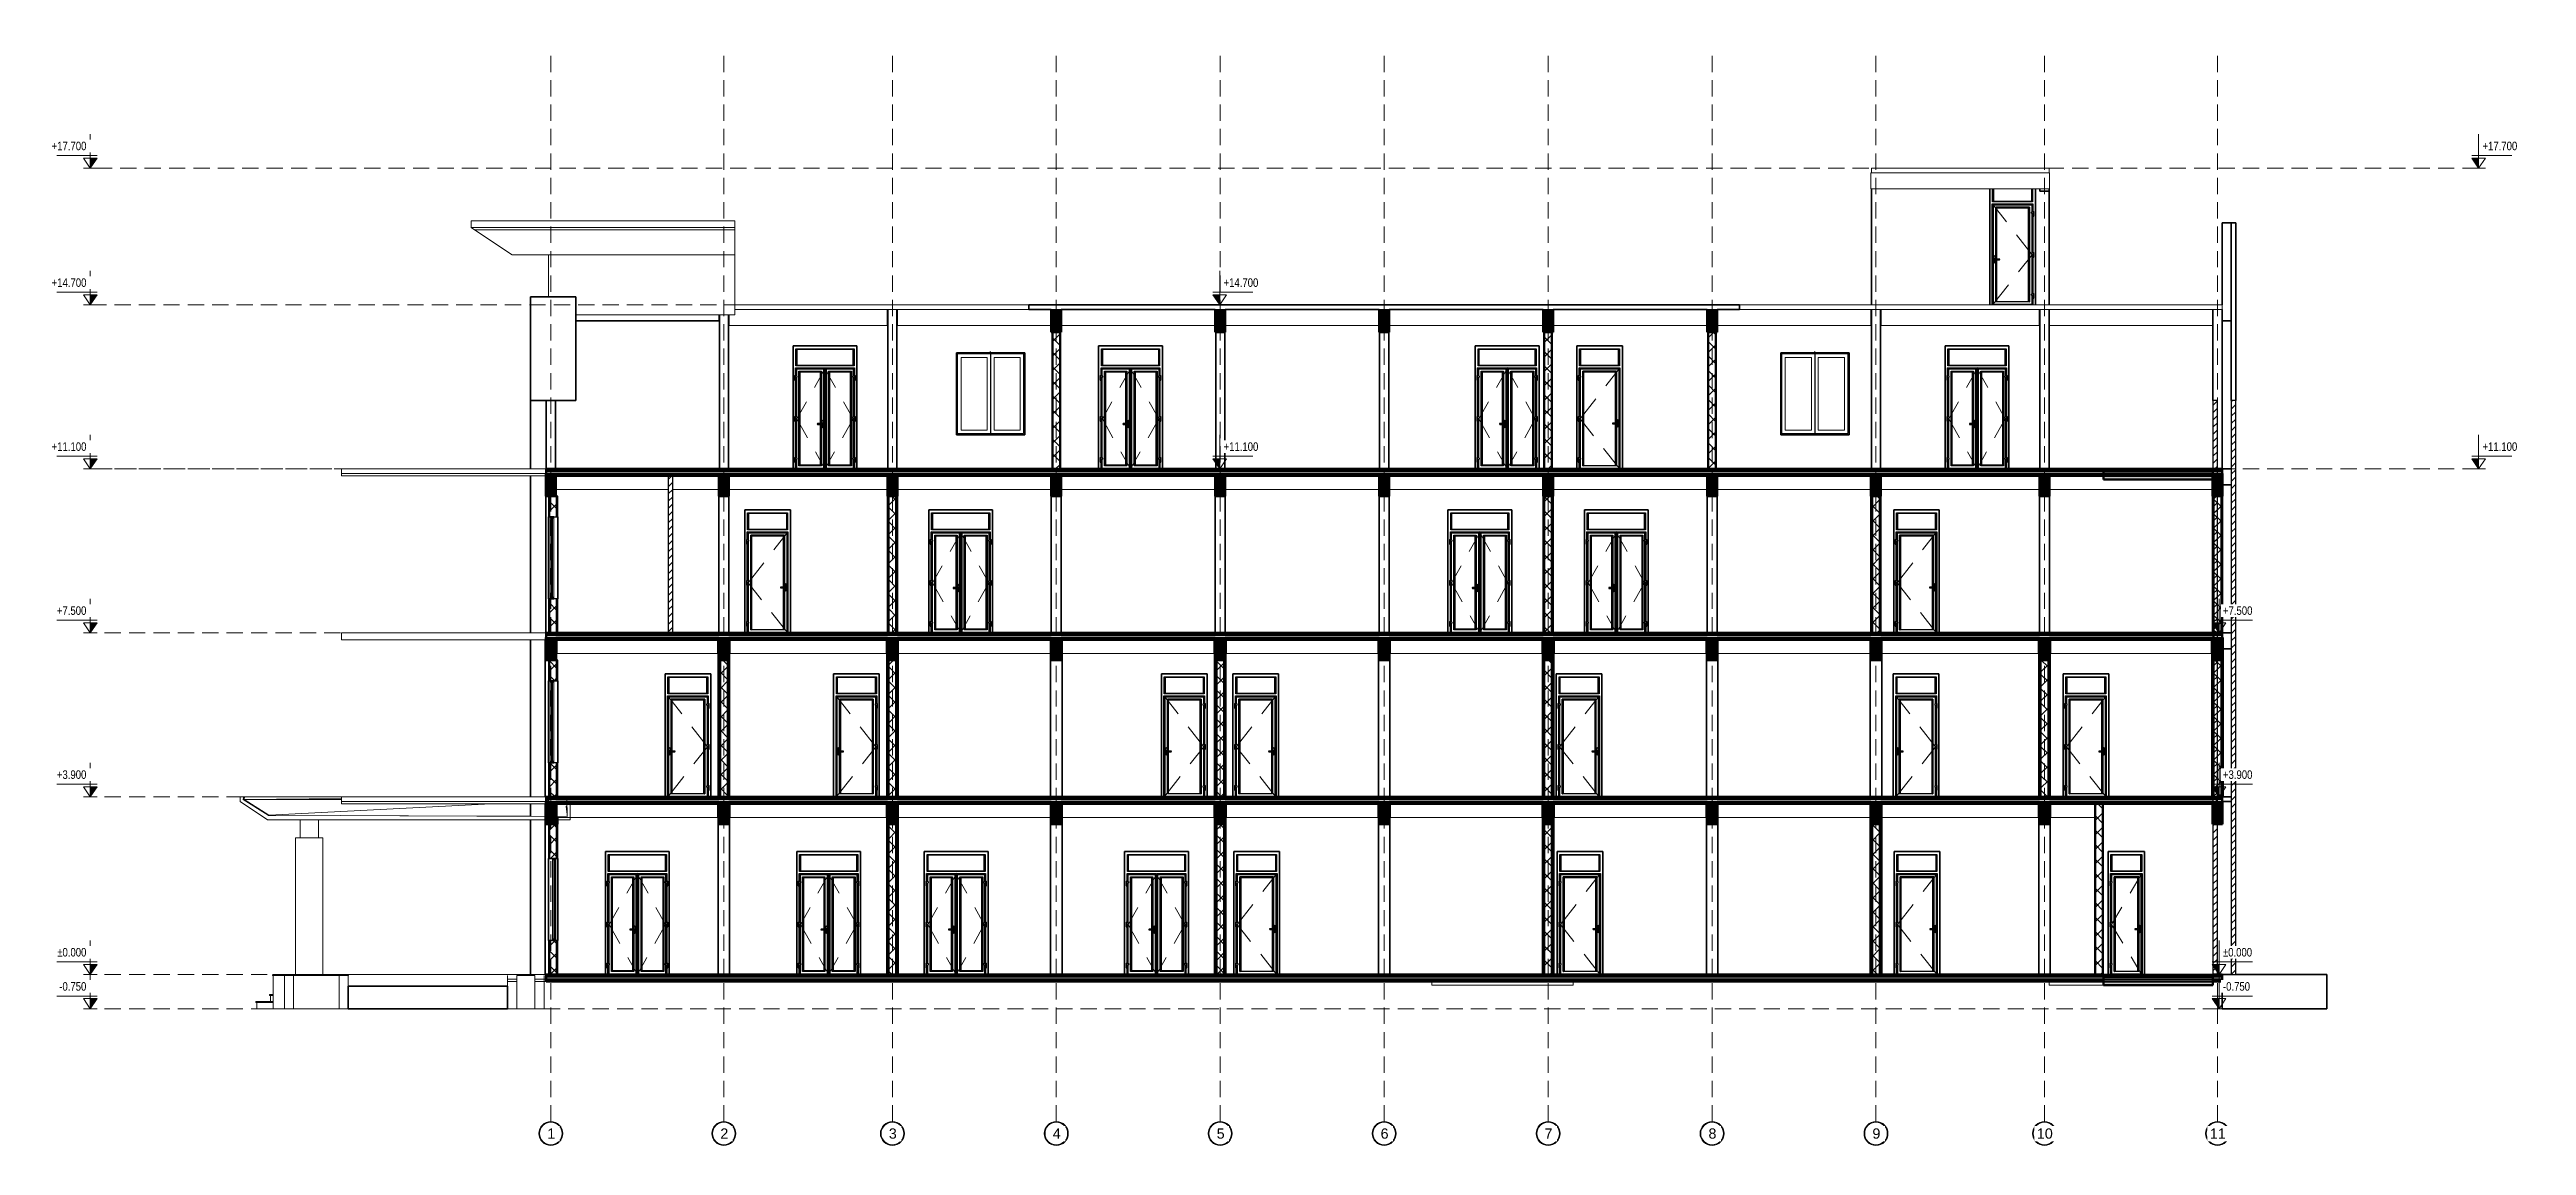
# Model space of a CAD drawing. Header units: millimetres. Extents: x -10459 to 43935, y -3751 to 20306.
import ezdxf

# ---------------------------------------------------------------- set-up
doc = ezdxf.new("R2010")
doc.units = ezdxf.units.MM
doc.linetypes.add('Centre', pattern=[2381.25, 476.25, -357.1875, 1190.625, -357.1875])
doc.linetypes.add('Hidden', pattern=[535.78125, 357.1875, -178.59375])
for name, color, linetype, lineweight in [('A-DOOR', 31, 'Continuous', 25), ('A-FLOR', 192, 'Continuous', 18), ('A-FLOR-HRAL', 11, 'Continuous', 18), ('A-FLOR-LEVL', 51, 'Continuous', 9), ('A-FLOR-MCUT', 51, 'Continuous', 50), ('A-FLOR-PATT', 8, 'Continuous', 50), ('A-GENM', 13, 'Continuous', 18), ('A-GLAZ', 151, 'Continuous', 25), ('A-WALL', 113, 'Continuous', 35), ('A-WALL-PATT', 111, 'Continuous', 25), ('G-IMPT', 8, 'Continuous', 18), ('S-BEAM', 12, 'Continuous', 18), ('S-COLS', 52, 'Continuous', 35), ('S-FNDN', 32, 'Continuous', 18), ('S-GRID', 1, 'Continuous', 9), ('S-GRID-IDEN', 1, 'Continuous', 9), ('S-STRS', 31, 'Continuous', 25)]:
    doc.layers.add(name, color=color, linetype=linetype, lineweight=lineweight)
doc.styles.add('Arial', font='arial.ttf', dxfattribs={"width": 0.8, "height": 187.5})
doc.styles.add('Arial_1', font='arial.ttf', dxfattribs={"height": 225})
pattern_1 = [(0, (3970.77, 5345.385), (304.8, 76.2), [25.146, -203.454, 25.146, -203.454, -1219.2]), (0, (3970.77, 5345.385), (304.8, 76.2), [-457.2, 25.146, -432.054, 25.146, -203.454, -533.4]), (0, (3970.77, 5345.385), (304.8, 76.2), [-1143, 25.146, -127.254, 25.146, -355.854]), (120, (4085.07, 5383.485), (-218.39114, 225.86454), [25.146, -203.454, 25.146, -203.454, -1219.2]), (120, (4085.07, 5383.485), (-218.39114, 225.86454), [-457.2, 25.146, -432.054, 25.146, -203.454, -533.4]), (120, (4085.07, 5383.485), (-218.39114, 225.86454), [-1143, 25.146, -127.254, 25.146, -355.854]), (240, (4123.17, 5535.885), (-86.40886, -302.06454), [25.146, -203.454, 25.146, -203.454, -1219.2]), (240, (4123.17, 5535.885), (-86.40886, -302.06454), [-457.2, 25.146, -432.054, 25.146, -203.454, -533.4]), (240, (4123.17, 5535.885), (-86.40886, -302.06454), [-1143, 25.146, -127.254, 25.146, -355.854])]
pattern_2 = [(45, (3970.77, 5345.39), (-159.099, 159.099), []), (135, (3970.77, 5345.39), (-159.099, -159.099), [])]
pattern_3 = [(45, (3970.77, 5345.39), (-79.5495, 79.5495), [])]

# ---------------------------------------------------------------- blocks, each defined once
blk = doc.blocks.new('ATT_Window 2 - S5_800x600-2360992-MẶT CẮT 1-1')
at = {"layer": 'A-GLAZ'}
for p, q in [((18975, 3700), (18988, 3700)), ((18978, 3550), (18978, 3685)), ((18978, 3685), (18988, 3685)), ((18988, 3685), (18978, 3685)), ((18978, 3685), (18978, 3550))]:
    blk.add_line(p, q, dxfattribs=at)
blk.add_open_spline([(18978, 3685), (18978, 3685), (18978, 3685), (18977, 3686), (18976, 3687), (18975, 3688), (18975, 3688)], degree=3, knots=[-1, -1, -1, -1, -0.8333333, -0.75, -0.6666667, -0.5974222, -0.5974222, -0.5974222, -0.5974222], dxfattribs=at)
blk = doc.blocks.new('CỬA 2 CÁNH EROWINDOW_có ô chết_ - D2_1400x2200-2413861-MẶT CẮT 1-1')
at = {"layer": 'A-DOOR'}
for p, q in [((1813, 2210), (1803, 2220)), ((1803, 2050), (1803, 2220)), ((1803, 2220), (2446, 2220)), ((1811, 2639), (3089, 2639)), ((1811, 2261), (1811, 2639)), ((1811, 2261), (1811, 2639)), ((1811, 2639), (3089, 2639)), ((3089, 2261), (1811, 2261)), ((3089, 2261), (1811, 2261)), ((2436, 2210), (1813, 2210)), ((1813, 2050), (1813, 2210)), ((1821, 2629), (1831, 2619)), ((1821, 2629), (1821, 2271)), ((3079, 2629), (1821, 2629)), ((1821, 2271), (1831, 2281)), ((1821, 2271), (3079, 2271)), ((1823, 2050), (1823, 2200)), ((1823, 2200), (2426, 2200)), ((2426, 2200), (1823, 2200)), ((1823, 2200), (1823, 2050)), ((3069, 2619), (1831, 2619)), ((1831, 2619), (1831, 2281)), ((1831, 2281), (3069, 2281)), ((2426, 2200), (2426, 15)), ((2426, 15), (2426, 2200)), ((2436, 2210), (2446, 2220)), ((2436, 15), (2436, 2210)), ((2446, 2220), (2446, 15)), ((2446, 2200), (2454, 2200)), ((2446, 2200), (2454, 2200)), ((2464, 2210), (2454, 2220)), ((2454, 15), (2454, 2220)), ((2454, 2220), (3097, 2220)), ((3087, 2210), (2464, 2210)), ((2464, 15), (2464, 2210)), ((2474, 15), (2474, 2200)), ((2474, 2200), (3077, 2200)), ((2474, 2200), (2474, 15)), ((3077, 2200), (2474, 2200)), ((3079, 2629), (3069, 2619)), ((3069, 2281), (3069, 2619)), ((3069, 2281), (3079, 2271)), ((3077, 2200), (3077, 2050)), ((3077, 2050), (3077, 2200)), ((3079, 2271), (3079, 2629)), ((3087, 2210), (3097, 2220)), ((3087, 2050), (3087, 2210)), ((3089, 2639), (3089, 2261)), ((3089, 2639), (3089, 2261)), ((3097, 2220), (3097, 2050)), ((1783, 2050), (1823, 2050)), ((1783, 2050), (1783, 2002)), ((1823, 2002), (1783, 2002)), ((1783, 1998), (1783, 1950)), ((1783, 1998), (1803, 1998)), ((1783, 1950), (1803, 1950)), ((1785, 2002), (1785, 1998)), ((1800, 1998), (1800, 2002)), ((1803, 2002), (1803, 2050)), ((1803, 1150), (1803, 2002)), ((1803, 1950), (1803, 1998)), ((1813, 1150), (1813, 2002)), ((1823, 1150), (1823, 2002)), ((1823, 2002), (1823, 1150)), ((1833, 2040), (1833, 2012)), ((1879, 2144), (2370, 2144)), ((1879, 71), (1879, 2144)), ((1879, 71), (1879, 2144)), ((1879, 2144), (2370, 2144)), ((1889, 2134), (1899, 2124)), ((2360, 2134), (1889, 2134)), ((1889, 2134), (1889, 81)), ((2350, 2124), (1899, 2124)), ((1899, 2124), (1899, 91)), ((2350, 2124), (2360, 2134)), ((2350, 995), (2350, 2124)), ((2360, 995), (2360, 2134)), ((2370, 2144), (2370, 1000)), ((2370, 2144), (2370, 1000)), ((2530, 2144), (3033, 2144)), ((2530, 71), (2530, 2144)), ((2530, 2144), (3033, 2144)), ((2530, 71), (2530, 2144)), ((2540, 2134), (2550, 2124)), ((3023, 2134), (2540, 2134)), ((2540, 2134), (2540, 81)), ((3013, 2124), (2550, 2124)), ((2550, 2124), (2550, 91)), ((3013, 2124), (3023, 2134)), ((3013, 91), (3013, 2124)), ((3023, 81), (3023, 2134)), ((3033, 2144), (3033, 71)), ((3033, 2144), (3033, 71)), ((3067, 2012), (3067, 2040)), ((3077, 2050), (3117, 2050)), ((3117, 2002), (3077, 2002)), ((3077, 2002), (3077, 1150)), ((3077, 1150), (3077, 2002)), ((3087, 1150), (3087, 2002)), ((3097, 2050), (3097, 2002)), ((3097, 2002), (3097, 1150)), ((3097, 1998), (3097, 1950)), ((3097, 1998), (3117, 1998)), ((3097, 1950), (3117, 1950)), ((3099, 2002), (3099, 1998)), ((3114, 1998), (3114, 2002)), ((3117, 2002), (3117, 2050)), ((3117, 1950), (3117, 1998)), ((1783, 1150), (1823, 1150)), ((1783, 1150), (1783, 1102)), ((1823, 1102), (1783, 1102)), ((1783, 1098), (1783, 1050)), ((1783, 1098), (1803, 1098)), ((1785, 1102), (1785, 1098)), ((1800, 1098), (1800, 1102)), ((1803, 1102), (1803, 1150)), ((1803, 250), (1803, 1102)), ((1803, 1050), (1803, 1098)), ((1813, 250), (1813, 1102)), ((1823, 250), (1823, 1102)), ((1823, 1102), (1823, 250)), ((1833, 1140), (1833, 1112)), ((3067, 1112), (3067, 1140)), ((3077, 1150), (3117, 1150)), ((3117, 1102), (3077, 1102)), ((3077, 1102), (3077, 250)), ((3077, 250), (3077, 1102)), ((3087, 250), (3087, 1102)), ((3097, 1150), (3097, 1102)), ((3097, 1102), (3097, 250)), ((3097, 1098), (3097, 1050)), ((3097, 1098), (3117, 1098)), ((3099, 1102), (3099, 1098)), ((3114, 1098), (3114, 1102)), ((3117, 1102), (3117, 1150)), ((3117, 1050), (3117, 1098)), ((1783, 1050), (1803, 1050)), ((2360, 995), (2290, 995)), ((2361, 991), (2290, 991)), ((2290, 983), (2361, 983)), ((2290, 979), (2360, 979)), ((2350, 91), (2350, 979)), ((2370, 1000), (2360, 995)), ((2360, 979), (2370, 974)), ((2360, 81), (2360, 979)), ((2371, 996), (2361, 991)), ((2361, 983), (2371, 978)), ((2396, 1000), (2370, 1000)), ((2370, 974), (2396, 974)), ((2370, 974), (2370, 71)), ((2370, 974), (2370, 71)), ((2396, 996), (2371, 996)), ((2371, 978), (2396, 978)), ((2376, 1042), (2376, 1000)), ((2376, 974), (2376, 932)), ((2391, 947), (2391, 958)), ((2393, 960), (2398, 960)), ((2393, 940), (2393, 945)), ((2393, 945), (2393, 940)), ((2398, 945), (2398, 940)), ((2398, 940), (2398, 945)), ((2400, 958), (2400, 947)), ((2416, 932), (2416, 1042)), ((3097, 1050), (3117, 1050)), ((1783, 250), (1823, 250)), ((1783, 250), (1783, 202)), ((1823, 202), (1783, 202)), ((1783, 198), (1783, 150)), ((1783, 198), (1803, 198)), ((1783, 150), (1803, 150)), ((1785, 202), (1785, 198)), ((1800, 198), (1800, 202)), ((1803, 202), (1803, 250)), ((1803, 15), (1803, 202)), ((1803, 150), (1803, 198)), ((1813, 15), (1803, 15)), ((1811, 0), (1811, 15)), ((1813, 15), (1813, 202)), ((1823, 15), (1813, 15)), ((1823, 15), (1823, 202)), ((1823, 202), (1823, 15)), ((1823, 15), (2426, 15)), ((1831, 0), (1831, 15)), ((1833, 240), (1833, 212)), ((2370, 71), (1879, 71)), ((2370, 71), (1879, 71)), ((1889, 81), (1899, 91)), ((1889, 81), (2360, 81)), ((1899, 91), (2350, 91)), ((2360, 81), (2350, 91)), ((2426, 15), (2436, 15)), ((2446, 15), (2436, 15)), ((2454, 15), (2446, 15)), ((2464, 15), (2454, 15)), ((2474, 15), (2464, 15)), ((2474, 15), (3077, 15)), ((3033, 71), (2530, 71)), ((3033, 71), (2530, 71)), ((2540, 81), (2550, 91)), ((2540, 81), (3023, 81)), ((2550, 91), (3013, 91)), ((3023, 81), (3013, 91)), ((3067, 212), (3067, 240)), ((3069, 0), (3069, 15)), ((3077, 250), (3117, 250)), ((3117, 202), (3077, 202)), ((3077, 202), (3077, 15)), ((3077, 15), (3077, 202)), ((3077, 15), (3087, 15)), ((3087, 15), (3087, 202)), ((3097, 15), (3087, 15)), ((3089, 15), (3089, 0)), ((3097, 250), (3097, 202)), ((3097, 202), (3097, 15)), ((3097, 198), (3097, 150)), ((3097, 198), (3117, 198)), ((3097, 150), (3117, 150)), ((3099, 202), (3099, 198)), ((3114, 198), (3114, 202)), ((3117, 202), (3117, 250)), ((3117, 150), (3117, 198))]:
    blk.add_line(p, q, dxfattribs=at)
at = {"layer": 'A-DOOR', "linetype": 'Centre', "lineweight": 18}
for p, q in [((2450, 2200), (1831, 1100)), ((2450, 2200), (3069, 1100)), ((1831, 1100), (2450, 0)), ((3069, 1100), (2450, 0))]:
    blk.add_line(p, q, dxfattribs=at)
at = {"layer": 'A-DOOR', "flags": 128}
for points in [[(2290, 995), (2290, 995), (2289, 995), (2289, 995), (2289, 995), (2288, 995), (2288, 995), (2288, 995), (2287, 994), (2287, 994), (2287, 994), (2287, 994), (2286, 994), (2286, 994), (2286, 994), (2285, 993), (2285, 993), (2285, 993), (2285, 993), (2284, 993), (2284, 992), (2284, 992), (2284, 992), (2284, 992), (2283, 991), (2283, 991), (2283, 991), (2283, 991), (2283, 990), (2283, 990), (2282, 990), (2282, 989), (2282, 989), (2282, 989), (2282, 989), (2282, 988), (2282, 988), (2282, 988), (2282, 987), (2282, 987), (2282, 987), (2282, 986), (2282, 986), (2282, 986), (2282, 985), (2282, 985), (2282, 985), (2282, 984), (2282, 984), (2283, 984), (2283, 984), (2283, 983), (2283, 983), (2283, 983), (2283, 982), (2283, 982), (2284, 982), (2284, 982), (2284, 981), (2284, 981), (2285, 981), (2285, 981), (2285, 981), (2285, 980), (2286, 980), (2286, 980), (2286, 980), (2286, 980), (2287, 980), (2287, 979), (2287, 979), (2288, 979), (2288, 979), (2288, 979), (2288, 979), (2289, 979), (2289, 979), (2289, 979), (2290, 979), (2290, 979)], [(2396, 974), (2396, 974), (2397, 974), (2397, 974), (2398, 974), (2399, 974), (2399, 974), (2400, 974), (2400, 975), (2400, 975), (2401, 975), (2401, 975), (2402, 975), (2402, 976), (2403, 976), (2403, 976), (2404, 976), (2404, 977), (2404, 977), (2405, 977), (2405, 978), (2406, 978), (2406, 979), (2406, 979), (2407, 979), (2407, 980), (2407, 980), (2407, 981), (2408, 981), (2408, 982), (2408, 982), (2408, 983), (2408, 983), (2409, 984), (2409, 984), (2409, 985), (2409, 985), (2409, 986), (2409, 986), (2409, 987), (2409, 987), (2409, 988), (2409, 988), (2409, 989), (2409, 989), (2409, 990), (2408, 990), (2408, 991), (2408, 991), (2408, 992), (2408, 992), (2408, 993), (2407, 993), (2407, 994), (2407, 994), (2406, 995), (2406, 995), (2406, 995), (2405, 996), (2405, 996), (2405, 996), (2404, 997), (2404, 997), (2403, 997), (2403, 998), (2403, 998), (2402, 998), (2402, 998), (2401, 999), (2401, 999), (2400, 999), (2400, 999), (2399, 999), (2399, 1000), (2398, 1000), (2398, 1000), (2397, 1000), (2397, 1000), (2396, 1000), (2396, 1000)]]:
    blk.add_lwpolyline(points, dxfattribs=at)
at = {"layer": 'A-DOOR'}
for centre, radius, start, end in [((1823, 2040), 10, 360, 90), ((1823, 2040), 10, 30, 90), ((1823, 2012), 10, 270, 0), ((1823, 2012), 10, 270, 300), ((1823, 2012), 10, 315, 345), ((3077, 2040), 10, 90, 180), ((3077, 2040), 10, 150, 180), ((3077, 2012), 10, 180, 270), ((3077, 2012), 10, 195, 225), ((1823, 1140), 10, 0, 90), ((1823, 1140), 10, 30, 90), ((1823, 1112), 10, 270, 0), ((1823, 1112), 10, 270, 300), ((1823, 1112), 10, 315, 345), ((3077, 1140), 10, 90, 180), ((3077, 1140), 10, 150, 180), ((3077, 1112), 10, 180, 270), ((3077, 1112), 10, 195, 225), ((2290, 987), 3.66, 90, 270), ((2396, 1042), 20, 0, 180), ((2396, 932), 20, 180, 360), ((2396, 987), 15, 360, 120.3216), ((2396, 987), 15, 239.6784, 0), ((2396, 987), 15, 105, 110.0431), ((2396, 987), 15, 249.9569, 255), ((2393, 958), 2.04, 90, 180), ((2393, 947), 1.99, 180, 268.9596), ((2393, 947), 1.99, 224.4798, 268.9596), ((2396, 1050), 3, 360, 180), ((2396, 1050), 3, 180, 360), ((2396, 987), 3.02, 0, 180), ((2396, 987), 3.02, 135, 150), ((2396, 987), 3.02, 180, 0), ((2396, 987), 3.02, 210, 225), ((2396, 940), 2.5, 180, 0), ((2396, 925), 3, 0, 180), ((2396, 925), 3, 180, 0), ((2396, 987), 15, 90, 95.2302), ((2396, 987), 15, 264.7698, 270), ((2396, 987), 8.66, 270, 90), ((2396, 987), 15, 75, 80.3895), ((2396, 987), 15, 279.6105, 285), ((2398, 958), 2.04, 0, 90), ((2398, 947), 1.99, 271.0404, 0), ((2398, 947), 1.99, 271.0404, 315.5202), ((2396, 987), 15, 60, 65.5028), ((2396, 987), 15, 294.4972, 300), ((2396, 987), 15, 45, 50.5307), ((2396, 987), 15, 309.4693, 315), ((1823, 240), 10, 0, 90), ((1823, 240), 10, 30, 90), ((1823, 212), 10, 270, 0), ((1823, 212), 10, 270, 300), ((1823, 212), 10, 315, 345), ((3077, 240), 10, 90, 180), ((3077, 240), 10, 150, 180), ((3077, 212), 10, 180, 270), ((3077, 212), 10, 195, 225)]:
    blk.add_arc(centre, radius, start, end, dxfattribs=at)
for points in [[(2361, 991), (2361, 991), (2361, 992), (2361, 993), (2360, 994), (2360, 995), (2360, 995)], [(2361, 983), (2361, 983), (2361, 982), (2361, 981), (2360, 979), (2360, 979), (2360, 979)], [(2371, 996), (2371, 996), (2371, 997), (2371, 998), (2370, 999), (2370, 1000), (2370, 1000)], [(2371, 978), (2371, 978), (2371, 977), (2371, 976), (2370, 974), (2370, 974), (2370, 974)]]:
    blk.add_open_spline(points, degree=3, knots=[0, 0, 0, 0, 0.166667, 0.333333, 0.666667, 1, 1, 1, 1], dxfattribs=at)
blk = doc.blocks.new('CỬA 2 CÁNH EROWINDOW_có ô chết_ - D2_1400x2200-V1-MẶT CẮT 1-1')
at = {"layer": 'A-DOOR'}
for p, q in [((6013, 2210), (6003, 2220)), ((6003, 2050), (6003, 2220)), ((6003, 2220), (6646, 2220)), ((6011, 2639), (7289, 2639)), ((6011, 2261), (6011, 2639)), ((6011, 2261), (6011, 2639)), ((6011, 2639), (7289, 2639)), ((7289, 2261), (6011, 2261)), ((7289, 2261), (6011, 2261)), ((6636, 2210), (6013, 2210)), ((6013, 2050), (6013, 2210)), ((6021, 2629), (6031, 2619)), ((6021, 2629), (6021, 2271)), ((7279, 2629), (6021, 2629)), ((6021, 2271), (6031, 2281)), ((6021, 2271), (7279, 2271)), ((6023, 2050), (6023, 2200)), ((6023, 2200), (6626, 2200)), ((6626, 2200), (6023, 2200)), ((6023, 2200), (6023, 2050)), ((7269, 2619), (6031, 2619)), ((6031, 2619), (6031, 2281)), ((6031, 2281), (7269, 2281)), ((6626, 2200), (6626, 15)), ((6626, 15), (6626, 2200)), ((6636, 2210), (6646, 2220)), ((6636, 15), (6636, 2210)), ((6646, 2220), (6646, 15)), ((6646, 2200), (6654, 2200)), ((6646, 2200), (6654, 2200)), ((6664, 2210), (6654, 2220)), ((6654, 15), (6654, 2220)), ((6654, 2220), (7297, 2220)), ((7287, 2210), (6664, 2210)), ((6664, 15), (6664, 2210)), ((6674, 15), (6674, 2200)), ((6674, 2200), (7277, 2200)), ((6674, 2200), (6674, 15)), ((7277, 2200), (6674, 2200)), ((7279, 2629), (7269, 2619)), ((7269, 2281), (7269, 2619)), ((7269, 2281), (7279, 2271)), ((7277, 2200), (7277, 2050)), ((7277, 2050), (7277, 2200)), ((7279, 2271), (7279, 2629)), ((7287, 2210), (7297, 2220)), ((7287, 2050), (7287, 2210)), ((7289, 2639), (7289, 2261)), ((7289, 2639), (7289, 2261)), ((7297, 2220), (7297, 2050)), ((5983, 2050), (6023, 2050)), ((5983, 2050), (5983, 2002)), ((6023, 2002), (5983, 2002)), ((5983, 1998), (5983, 1950)), ((5983, 1998), (6003, 1998)), ((5983, 1950), (6003, 1950)), ((5985, 2002), (5985, 1998)), ((6000, 1998), (6000, 2002)), ((6003, 2002), (6003, 2050)), ((6003, 1150), (6003, 2002)), ((6003, 1950), (6003, 1998)), ((6013, 1150), (6013, 2002)), ((6023, 1150), (6023, 2002)), ((6023, 2002), (6023, 1150)), ((6033, 2040), (6033, 2012)), ((6079, 2144), (6570, 2144)), ((6079, 71), (6079, 2144)), ((6079, 71), (6079, 2144)), ((6079, 2144), (6570, 2144)), ((6089, 2134), (6099, 2124)), ((6560, 2134), (6089, 2134)), ((6089, 2134), (6089, 81)), ((6550, 2124), (6099, 2124)), ((6099, 2124), (6099, 91)), ((6550, 2124), (6560, 2134)), ((6550, 995), (6550, 2124)), ((6560, 995), (6560, 2134)), ((6570, 2144), (6570, 1000)), ((6570, 2144), (6570, 1000)), ((6730, 2144), (7233, 2144)), ((6730, 71), (6730, 2144)), ((6730, 2144), (7233, 2144)), ((6730, 71), (6730, 2144)), ((6740, 2134), (6750, 2124)), ((7223, 2134), (6740, 2134)), ((6740, 2134), (6740, 81)), ((7213, 2124), (6750, 2124)), ((6750, 2124), (6750, 91)), ((7213, 2124), (7223, 2134)), ((7213, 91), (7213, 2124)), ((7223, 81), (7223, 2134)), ((7233, 2144), (7233, 71)), ((7233, 2144), (7233, 71)), ((7267, 2012), (7267, 2040)), ((7277, 2050), (7317, 2050)), ((7317, 2002), (7277, 2002)), ((7277, 2002), (7277, 1150)), ((7277, 1150), (7277, 2002)), ((7287, 1150), (7287, 2002)), ((7297, 2050), (7297, 2002)), ((7297, 2002), (7297, 1150)), ((7297, 1998), (7297, 1950)), ((7297, 1998), (7317, 1998)), ((7297, 1950), (7317, 1950)), ((7299, 2002), (7299, 1998)), ((7314, 1998), (7314, 2002)), ((7317, 2002), (7317, 2050)), ((7317, 1950), (7317, 1998)), ((5983, 1150), (6023, 1150)), ((5983, 1150), (5983, 1102)), ((6023, 1102), (5983, 1102)), ((5983, 1098), (5983, 1050)), ((5983, 1098), (6003, 1098)), ((5985, 1102), (5985, 1098)), ((6000, 1098), (6000, 1102)), ((6003, 1102), (6003, 1150)), ((6003, 250), (6003, 1102)), ((6003, 1050), (6003, 1098)), ((6013, 250), (6013, 1102)), ((6023, 250), (6023, 1102)), ((6023, 1102), (6023, 250)), ((6033, 1140), (6033, 1112)), ((7267, 1112), (7267, 1140)), ((7277, 1150), (7317, 1150)), ((7317, 1102), (7277, 1102)), ((7277, 1102), (7277, 250)), ((7277, 250), (7277, 1102)), ((7287, 250), (7287, 1102)), ((7297, 1150), (7297, 1102)), ((7297, 1102), (7297, 250)), ((7297, 1098), (7297, 1050)), ((7297, 1098), (7317, 1098)), ((7299, 1102), (7299, 1098)), ((7314, 1098), (7314, 1102)), ((7317, 1102), (7317, 1150)), ((7317, 1050), (7317, 1098)), ((5983, 1050), (6003, 1050)), ((6560, 995), (6490, 995)), ((6561, 991), (6490, 991)), ((6490, 983), (6561, 983)), ((6490, 979), (6560, 979)), ((6550, 91), (6550, 979)), ((6570, 1000), (6560, 995)), ((6560, 979), (6570, 974)), ((6560, 81), (6560, 979)), ((6571, 996), (6561, 991)), ((6561, 983), (6571, 978)), ((6596, 1000), (6570, 1000)), ((6570, 974), (6596, 974)), ((6570, 974), (6570, 71)), ((6570, 974), (6570, 71)), ((6596, 996), (6571, 996)), ((6571, 978), (6596, 978)), ((6576, 1042), (6576, 1000)), ((6576, 974), (6576, 932)), ((6591, 947), (6591, 958)), ((6593, 960), (6598, 960)), ((6593, 940), (6593, 945)), ((6593, 945), (6593, 940)), ((6598, 945), (6598, 940)), ((6598, 940), (6598, 945)), ((6600, 958), (6600, 947)), ((6616, 932), (6616, 1042)), ((7297, 1050), (7317, 1050)), ((5983, 250), (6023, 250)), ((5983, 250), (5983, 202)), ((6023, 202), (5983, 202)), ((5983, 198), (5983, 150)), ((5983, 198), (6003, 198)), ((5983, 150), (6003, 150)), ((5985, 202), (5985, 198)), ((6000, 198), (6000, 202)), ((6003, 202), (6003, 250)), ((6003, 15), (6003, 202)), ((6003, 150), (6003, 198)), ((6013, 15), (6003, 15)), ((6011, 0), (6011, 15)), ((6013, 15), (6013, 202)), ((6023, 15), (6013, 15)), ((6023, 15), (6023, 202)), ((6023, 202), (6023, 15)), ((6023, 15), (6626, 15)), ((6031, 0), (6031, 15)), ((6033, 240), (6033, 212)), ((6570, 71), (6079, 71)), ((6570, 71), (6079, 71)), ((6089, 81), (6099, 91)), ((6089, 81), (6560, 81)), ((6099, 91), (6550, 91)), ((6560, 81), (6550, 91)), ((6626, 15), (6636, 15)), ((6646, 15), (6636, 15)), ((6654, 15), (6646, 15)), ((6664, 15), (6654, 15)), ((6674, 15), (6664, 15)), ((6674, 15), (7277, 15)), ((7233, 71), (6730, 71)), ((7233, 71), (6730, 71)), ((6740, 81), (6750, 91)), ((6740, 81), (7223, 81)), ((6750, 91), (7213, 91)), ((7223, 81), (7213, 91)), ((7267, 212), (7267, 240)), ((7269, 0), (7269, 15)), ((7277, 250), (7317, 250)), ((7317, 202), (7277, 202)), ((7277, 202), (7277, 15)), ((7277, 15), (7277, 202)), ((7277, 15), (7287, 15)), ((7287, 15), (7287, 202)), ((7297, 15), (7287, 15)), ((7289, 15), (7289, 0)), ((7297, 250), (7297, 202)), ((7297, 202), (7297, 15)), ((7297, 198), (7297, 150)), ((7297, 198), (7317, 198)), ((7297, 150), (7317, 150)), ((7299, 202), (7299, 198)), ((7314, 198), (7314, 202)), ((7317, 202), (7317, 250)), ((7317, 150), (7317, 198))]:
    blk.add_line(p, q, dxfattribs=at)
at = {"layer": 'A-DOOR', "linetype": 'Centre', "lineweight": 18}
for p, q in [((6650, 2200), (6031, 1100)), ((6650, 2200), (7269, 1100)), ((6031, 1100), (6650, 0)), ((7269, 1100), (6650, 0))]:
    blk.add_line(p, q, dxfattribs=at)
at = {"layer": 'A-DOOR', "flags": 128}
for points in [[(6490, 995), (6490, 995), (6489, 995), (6489, 995), (6489, 995), (6488, 995), (6488, 995), (6488, 995), (6487, 994), (6487, 994), (6487, 994), (6487, 994), (6486, 994), (6486, 994), (6486, 994), (6485, 993), (6485, 993), (6485, 993), (6485, 993), (6484, 993), (6484, 992), (6484, 992), (6484, 992), (6484, 992), (6483, 991), (6483, 991), (6483, 991), (6483, 991), (6483, 990), (6483, 990), (6482, 990), (6482, 989), (6482, 989), (6482, 989), (6482, 989), (6482, 988), (6482, 988), (6482, 988), (6482, 987), (6482, 987), (6482, 987), (6482, 986), (6482, 986), (6482, 986), (6482, 985), (6482, 985), (6482, 985), (6482, 984), (6482, 984), (6483, 984), (6483, 984), (6483, 983), (6483, 983), (6483, 983), (6483, 982), (6483, 982), (6484, 982), (6484, 982), (6484, 981), (6484, 981), (6485, 981), (6485, 981), (6485, 981), (6485, 980), (6486, 980), (6486, 980), (6486, 980), (6486, 980), (6487, 980), (6487, 979), (6487, 979), (6488, 979), (6488, 979), (6488, 979), (6488, 979), (6489, 979), (6489, 979), (6489, 979), (6490, 979), (6490, 979)], [(6596, 974), (6596, 974), (6597, 974), (6597, 974), (6598, 974), (6599, 974), (6599, 974), (6600, 974), (6600, 975), (6600, 975), (6601, 975), (6601, 975), (6602, 975), (6602, 976), (6603, 976), (6603, 976), (6604, 976), (6604, 977), (6604, 977), (6605, 977), (6605, 978), (6606, 978), (6606, 979), (6606, 979), (6607, 979), (6607, 980), (6607, 980), (6607, 981), (6608, 981), (6608, 982), (6608, 982), (6608, 983), (6608, 983), (6609, 984), (6609, 984), (6609, 985), (6609, 985), (6609, 986), (6609, 986), (6609, 987), (6609, 987), (6609, 988), (6609, 988), (6609, 989), (6609, 989), (6609, 990), (6608, 990), (6608, 991), (6608, 991), (6608, 992), (6608, 992), (6608, 993), (6607, 993), (6607, 994), (6607, 994), (6606, 995), (6606, 995), (6606, 995), (6605, 996), (6605, 996), (6605, 996), (6604, 997), (6604, 997), (6603, 997), (6603, 998), (6603, 998), (6602, 998), (6602, 998), (6601, 999), (6601, 999), (6600, 999), (6600, 999), (6599, 999), (6599, 1000), (6598, 1000), (6598, 1000), (6597, 1000), (6597, 1000), (6596, 1000), (6596, 1000)]]:
    blk.add_lwpolyline(points, dxfattribs=at)
at = {"layer": 'A-DOOR'}
for centre, radius, start, end in [((6023, 2040), 10, 360, 90), ((6023, 2040), 10, 30, 90), ((6023, 2012), 10, 270, 0), ((6023, 2012), 10, 270, 300), ((6023, 2012), 10, 315, 345), ((7277, 2040), 10, 90, 180), ((7277, 2040), 10, 150, 180), ((7277, 2012), 10, 180, 270), ((7277, 2012), 10, 195, 225), ((6023, 1140), 10, 0, 90), ((6023, 1140), 10, 30, 90), ((6023, 1112), 10, 270, 0), ((6023, 1112), 10, 270, 300), ((6023, 1112), 10, 315, 345), ((7277, 1140), 10, 90, 180), ((7277, 1140), 10, 150, 180), ((7277, 1112), 10, 180, 270), ((7277, 1112), 10, 195, 225), ((6490, 987), 3.66, 90, 270), ((6596, 1042), 20, 360, 180), ((6596, 932), 20, 180, 360), ((6596, 987), 15, 0, 120.3216), ((6596, 987), 15, 239.6784, 0), ((6596, 987), 15, 105, 110.0431), ((6596, 987), 15, 249.9569, 255), ((6593, 958), 2.04, 90, 180), ((6593, 947), 1.99, 180, 268.9596), ((6593, 947), 1.99, 224.4798, 268.9596), ((6596, 1050), 3, 360, 180), ((6596, 1050), 3, 180, 0), ((6596, 987), 3.02, 0, 180), ((6596, 987), 3.02, 135, 150), ((6596, 987), 3.02, 180, 0), ((6596, 987), 3.02, 210, 225), ((6596, 940), 2.5, 180, 0), ((6596, 925), 3, 0, 180), ((6596, 925), 3, 180, 0), ((6596, 987), 15, 90, 94.4542), ((6596, 987), 15, 265.5458, 270), ((6596, 987), 8.66, 270, 90), ((6596, 987), 15, 75, 80.3895), ((6596, 987), 15, 279.6105, 285), ((6598, 958), 2.04, 0, 90), ((6598, 947), 1.99, 271.0404, 0), ((6598, 947), 1.99, 271.0404, 315.5202), ((6596, 987), 15, 60, 65.5028), ((6596, 987), 15, 294.4972, 300), ((6596, 987), 15, 45, 50.5307), ((6596, 987), 15, 309.4693, 315), ((6023, 240), 10, 0, 90), ((6023, 240), 10, 30, 90), ((6023, 212), 10, 270, 0), ((6023, 212), 10, 270, 300), ((6023, 212), 10, 315, 345), ((7277, 240), 10, 90, 180), ((7277, 240), 10, 150, 180), ((7277, 212), 10, 180, 270), ((7277, 212), 10, 195, 225)]:
    blk.add_arc(centre, radius, start, end, dxfattribs=at)
for points in [[(6561, 991), (6561, 991), (6561, 992), (6561, 993), (6560, 994), (6560, 995), (6560, 995)], [(6561, 983), (6561, 983), (6561, 982), (6561, 981), (6560, 979), (6560, 979), (6560, 979)], [(6571, 996), (6571, 996), (6571, 997), (6571, 998), (6570, 999), (6570, 1000), (6570, 1000)], [(6571, 978), (6571, 978), (6571, 977), (6571, 976), (6570, 974), (6570, 974), (6570, 974)]]:
    blk.add_open_spline(points, degree=3, knots=[0, 0, 0, 0, 0.166667, 0.333333, 0.666667, 1, 1, 1, 1], dxfattribs=at)
blk = doc.blocks.new('CỬA 2 CÁNH EROWINDOW_có ô chết_ - D2_1400x2200-V2-MẶT CẮT 1-1')
at = {"layer": 'A-DOOR'}
for p, q in [((8813, 2210), (8803, 2220)), ((8803, 2050), (8803, 2220)), ((8803, 2220), (9446, 2220)), ((8811, 2639), (10089, 2639)), ((8811, 2261), (8811, 2639)), ((8811, 2261), (8811, 2639)), ((8811, 2639), (10089, 2639)), ((10089, 2261), (8811, 2261)), ((10089, 2261), (8811, 2261)), ((9436, 2210), (8813, 2210)), ((8813, 2050), (8813, 2210)), ((8821, 2629), (8831, 2619)), ((8821, 2629), (8821, 2271)), ((10079, 2629), (8821, 2629)), ((8821, 2271), (8831, 2281)), ((8821, 2271), (10079, 2271)), ((8823, 2050), (8823, 2200)), ((8823, 2200), (9426, 2200)), ((9426, 2200), (8823, 2200)), ((8823, 2200), (8823, 2050)), ((10069, 2619), (8831, 2619)), ((8831, 2619), (8831, 2281)), ((8831, 2281), (10069, 2281)), ((9426, 2200), (9426, 15)), ((9426, 15), (9426, 2200)), ((9436, 2210), (9446, 2220)), ((9436, 15), (9436, 2210)), ((9446, 2220), (9446, 15)), ((9446, 2200), (9454, 2200)), ((9446, 2200), (9454, 2200)), ((9464, 2210), (9454, 2220)), ((9454, 15), (9454, 2220)), ((9454, 2220), (10097, 2220)), ((10087, 2210), (9464, 2210)), ((9464, 15), (9464, 2210)), ((9474, 15), (9474, 2200)), ((9474, 2200), (10077, 2200)), ((9474, 2200), (9474, 15)), ((10077, 2200), (9474, 2200)), ((10079, 2629), (10069, 2619)), ((10069, 2281), (10069, 2619)), ((10069, 2281), (10079, 2271)), ((10077, 2200), (10077, 2050)), ((10077, 2050), (10077, 2200)), ((10079, 2271), (10079, 2629)), ((10087, 2210), (10097, 2220)), ((10087, 2050), (10087, 2210)), ((10089, 2639), (10089, 2261)), ((10089, 2639), (10089, 2261)), ((10097, 2220), (10097, 2050)), ((8783, 2050), (8823, 2050)), ((8783, 2050), (8783, 2002)), ((8823, 2002), (8783, 2002)), ((8783, 1998), (8783, 1950)), ((8783, 1998), (8803, 1998)), ((8783, 1950), (8803, 1950)), ((8785, 2002), (8785, 1998)), ((8800, 1998), (8800, 2002)), ((8803, 2002), (8803, 2050)), ((8803, 1150), (8803, 2002)), ((8803, 1950), (8803, 1998)), ((8813, 1150), (8813, 2002)), ((8823, 1150), (8823, 2002)), ((8823, 2002), (8823, 1150)), ((8833, 2040), (8833, 2012)), ((8879, 2144), (9370, 2144)), ((8879, 71), (8879, 2144)), ((8879, 71), (8879, 2144)), ((8879, 2144), (9370, 2144)), ((8889, 2134), (8899, 2124)), ((9360, 2134), (8889, 2134)), ((8889, 2134), (8889, 81)), ((9350, 2124), (8899, 2124)), ((8899, 2124), (8899, 91)), ((9350, 2124), (9360, 2134)), ((9350, 995), (9350, 2124)), ((9360, 995), (9360, 2134)), ((9370, 2144), (9370, 1000)), ((9370, 2144), (9370, 1000)), ((9530, 2144), (10033, 2144)), ((9530, 71), (9530, 2144)), ((9530, 2144), (10033, 2144)), ((9530, 71), (9530, 2144)), ((9540, 2134), (9550, 2124)), ((10023, 2134), (9540, 2134)), ((9540, 2134), (9540, 81)), ((10013, 2124), (9550, 2124)), ((9550, 2124), (9550, 91)), ((10013, 2124), (10023, 2134)), ((10013, 91), (10013, 2124)), ((10023, 81), (10023, 2134)), ((10033, 2144), (10033, 71)), ((10033, 2144), (10033, 71)), ((10067, 2012), (10067, 2040)), ((10077, 2050), (10117, 2050)), ((10117, 2002), (10077, 2002)), ((10077, 2002), (10077, 1150)), ((10077, 1150), (10077, 2002)), ((10087, 1150), (10087, 2002)), ((10097, 2050), (10097, 2002)), ((10097, 2002), (10097, 1150)), ((10097, 1998), (10097, 1950)), ((10097, 1998), (10117, 1998)), ((10097, 1950), (10117, 1950)), ((10099, 2002), (10099, 1998)), ((10114, 1998), (10114, 2002)), ((10117, 2002), (10117, 2050)), ((10117, 1950), (10117, 1998)), ((8783, 1150), (8823, 1150)), ((8783, 1150), (8783, 1102)), ((8823, 1102), (8783, 1102)), ((8783, 1098), (8783, 1050)), ((8783, 1098), (8803, 1098)), ((8785, 1102), (8785, 1098)), ((8800, 1098), (8800, 1102)), ((8803, 1102), (8803, 1150)), ((8803, 250), (8803, 1102)), ((8803, 1050), (8803, 1098)), ((8813, 250), (8813, 1102)), ((8823, 250), (8823, 1102)), ((8823, 1102), (8823, 250)), ((8833, 1140), (8833, 1112)), ((10067, 1112), (10067, 1140)), ((10077, 1150), (10117, 1150)), ((10117, 1102), (10077, 1102)), ((10077, 1102), (10077, 250)), ((10077, 250), (10077, 1102)), ((10087, 250), (10087, 1102)), ((10097, 1150), (10097, 1102)), ((10097, 1102), (10097, 250)), ((10097, 1098), (10097, 1050)), ((10097, 1098), (10117, 1098)), ((10099, 1102), (10099, 1098)), ((10114, 1098), (10114, 1102)), ((10117, 1102), (10117, 1150)), ((10117, 1050), (10117, 1098)), ((8783, 1050), (8803, 1050)), ((9360, 995), (9290, 995)), ((9361, 991), (9290, 991)), ((9290, 983), (9361, 983)), ((9290, 979), (9360, 979)), ((9350, 91), (9350, 979)), ((9370, 1000), (9360, 995)), ((9360, 979), (9370, 974)), ((9360, 81), (9360, 979)), ((9371, 996), (9361, 991)), ((9361, 983), (9371, 978)), ((9396, 1000), (9370, 1000)), ((9370, 974), (9396, 974)), ((9370, 974), (9370, 71)), ((9370, 974), (9370, 71)), ((9396, 996), (9371, 996)), ((9371, 978), (9396, 978)), ((9376, 1042), (9376, 1000)), ((9376, 974), (9376, 932)), ((9391, 947), (9391, 958)), ((9393, 960), (9398, 960)), ((9393, 940), (9393, 945)), ((9393, 945), (9393, 940)), ((9398, 945), (9398, 940)), ((9398, 940), (9398, 945)), ((9400, 958), (9400, 947)), ((9416, 932), (9416, 1042)), ((10097, 1050), (10117, 1050)), ((8783, 250), (8823, 250)), ((8783, 250), (8783, 202)), ((8823, 202), (8783, 202)), ((8783, 198), (8783, 150)), ((8783, 198), (8803, 198)), ((8783, 150), (8803, 150)), ((8785, 202), (8785, 198)), ((8800, 198), (8800, 202)), ((8803, 202), (8803, 250)), ((8803, 15), (8803, 202)), ((8803, 150), (8803, 198)), ((8813, 15), (8803, 15)), ((8811, 0), (8811, 15)), ((8813, 15), (8813, 202)), ((8823, 15), (8813, 15)), ((8823, 15), (8823, 202)), ((8823, 202), (8823, 15)), ((8823, 15), (9426, 15)), ((8831, 0), (8831, 15)), ((8833, 240), (8833, 212)), ((9370, 71), (8879, 71)), ((9370, 71), (8879, 71)), ((8889, 81), (8899, 91)), ((8889, 81), (9360, 81)), ((8899, 91), (9350, 91)), ((9360, 81), (9350, 91)), ((9426, 15), (9436, 15)), ((9446, 15), (9436, 15)), ((9454, 15), (9446, 15)), ((9464, 15), (9454, 15)), ((9474, 15), (9464, 15)), ((9474, 15), (10077, 15)), ((10033, 71), (9530, 71)), ((10033, 71), (9530, 71)), ((9540, 81), (9550, 91)), ((9540, 81), (10023, 81)), ((9550, 91), (10013, 91)), ((10023, 81), (10013, 91)), ((10067, 212), (10067, 240)), ((10069, 0), (10069, 15)), ((10077, 250), (10117, 250)), ((10117, 202), (10077, 202)), ((10077, 202), (10077, 15)), ((10077, 15), (10077, 202)), ((10077, 15), (10087, 15)), ((10087, 15), (10087, 202)), ((10097, 15), (10087, 15)), ((10089, 15), (10089, 0)), ((10097, 250), (10097, 202)), ((10097, 202), (10097, 15)), ((10097, 198), (10097, 150)), ((10097, 198), (10117, 198)), ((10097, 150), (10117, 150)), ((10099, 202), (10099, 198)), ((10114, 198), (10114, 202)), ((10117, 202), (10117, 250)), ((10117, 150), (10117, 198))]:
    blk.add_line(p, q, dxfattribs=at)
at = {"layer": 'A-DOOR', "linetype": 'Centre', "lineweight": 18}
for p, q in [((9450, 2200), (8831, 1100)), ((9450, 2200), (10069, 1100)), ((8831, 1100), (9450, 0)), ((10069, 1100), (9450, 0))]:
    blk.add_line(p, q, dxfattribs=at)
at = {"layer": 'A-DOOR', "flags": 128}
for points in [[(9290, 995), (9290, 995), (9289, 995), (9289, 995), (9289, 995), (9288, 995), (9288, 995), (9288, 995), (9287, 994), (9287, 994), (9287, 994), (9287, 994), (9286, 994), (9286, 994), (9286, 994), (9285, 993), (9285, 993), (9285, 993), (9285, 993), (9284, 993), (9284, 992), (9284, 992), (9284, 992), (9284, 992), (9283, 991), (9283, 991), (9283, 991), (9283, 991), (9283, 990), (9283, 990), (9282, 990), (9282, 989), (9282, 989), (9282, 989), (9282, 989), (9282, 988), (9282, 988), (9282, 988), (9282, 987), (9282, 987), (9282, 987), (9282, 986), (9282, 986), (9282, 986), (9282, 985), (9282, 985), (9282, 985), (9282, 984), (9282, 984), (9283, 984), (9283, 984), (9283, 983), (9283, 983), (9283, 983), (9283, 982), (9283, 982), (9284, 982), (9284, 982), (9284, 981), (9284, 981), (9285, 981), (9285, 981), (9285, 981), (9285, 980), (9286, 980), (9286, 980), (9286, 980), (9286, 980), (9287, 980), (9287, 979), (9287, 979), (9288, 979), (9288, 979), (9288, 979), (9288, 979), (9289, 979), (9289, 979), (9289, 979), (9290, 979), (9290, 979)], [(9396, 974), (9396, 974), (9397, 974), (9397, 974), (9398, 974), (9399, 974), (9399, 974), (9400, 974), (9400, 975), (9400, 975), (9401, 975), (9401, 975), (9402, 975), (9402, 976), (9403, 976), (9403, 976), (9404, 976), (9404, 977), (9404, 977), (9405, 977), (9405, 978), (9406, 978), (9406, 979), (9406, 979), (9407, 979), (9407, 980), (9407, 980), (9407, 981), (9408, 981), (9408, 982), (9408, 982), (9408, 983), (9408, 983), (9409, 984), (9409, 984), (9409, 985), (9409, 985), (9409, 986), (9409, 986), (9409, 987), (9409, 987), (9409, 988), (9409, 988), (9409, 989), (9409, 989), (9409, 990), (9408, 990), (9408, 991), (9408, 991), (9408, 992), (9408, 992), (9408, 993), (9407, 993), (9407, 994), (9407, 994), (9406, 995), (9406, 995), (9406, 995), (9405, 996), (9405, 996), (9405, 996), (9404, 997), (9404, 997), (9403, 997), (9403, 998), (9403, 998), (9402, 998), (9402, 998), (9401, 999), (9401, 999), (9400, 999), (9400, 999), (9399, 999), (9399, 1000), (9398, 1000), (9398, 1000), (9397, 1000), (9397, 1000), (9396, 1000), (9396, 1000)]]:
    blk.add_lwpolyline(points, dxfattribs=at)
at = {"layer": 'A-DOOR'}
for centre, radius, start, end in [((8823, 2040), 10, 360, 90), ((8823, 2040), 10, 30, 90), ((8823, 2012), 10, 270, 0), ((8823, 2012), 10, 270, 300), ((8823, 2012), 10, 315, 345), ((10077, 2040), 10, 90, 180), ((10077, 2040), 10, 150, 180), ((10077, 2012), 10, 180, 270), ((10077, 2012), 10, 195, 225), ((8823, 1140), 10, 0, 90), ((8823, 1140), 10, 30, 90), ((8823, 1112), 10, 270, 0), ((8823, 1112), 10, 270, 300), ((8823, 1112), 10, 315, 345), ((10077, 1140), 10, 90, 180), ((10077, 1140), 10, 150, 180), ((10077, 1112), 10, 180, 270), ((10077, 1112), 10, 195, 225), ((9290, 987), 3.66, 90, 270), ((9396, 1042), 20, 360, 180), ((9396, 932), 20, 180, 360), ((9396, 987), 15, 0, 120.3216), ((9396, 987), 15, 239.6784, 0), ((9396, 987), 15, 105, 110.0431), ((9396, 987), 15, 249.9569, 255), ((9393, 958), 2.04, 90, 180), ((9393, 947), 1.99, 180, 268.9596), ((9393, 947), 1.99, 224.4798, 268.9596), ((9396, 1050), 3, 360, 180), ((9396, 1050), 3, 180, 0), ((9396, 987), 3.02, 0, 180), ((9396, 987), 3.02, 135, 150), ((9396, 987), 3.02, 180, 0), ((9396, 987), 3.02, 210, 225), ((9396, 940), 2.5, 180, 0), ((9396, 925), 3, 0, 180), ((9396, 925), 3, 180, 0), ((9396, 987), 15, 90.3524, 95.2302), ((9396, 987), 15, 264.7698, 269.6476), ((9396, 987), 8.66, 270, 90), ((9396, 987), 15, 75, 80.3895), ((9396, 987), 15, 279.6105, 285), ((9398, 958), 2.04, 0, 90), ((9398, 947), 1.99, 271.0404, 0), ((9398, 947), 1.99, 271.0404, 315.5202), ((9396, 987), 15, 60, 65.5028), ((9396, 987), 15, 294.4972, 300), ((9396, 987), 15, 45, 50.5307), ((9396, 987), 15, 309.4693, 315), ((8823, 240), 10, 0, 90), ((8823, 240), 10, 30, 90), ((8823, 212), 10, 270, 0), ((8823, 212), 10, 270, 300), ((8823, 212), 10, 315, 345), ((10077, 240), 10, 90, 180), ((10077, 240), 10, 150, 180), ((10077, 212), 10, 180, 270), ((10077, 212), 10, 195, 225)]:
    blk.add_arc(centre, radius, start, end, dxfattribs=at)
for points in [[(9361, 991), (9361, 991), (9361, 992), (9361, 993), (9360, 994), (9360, 995), (9360, 995)], [(9361, 983), (9361, 983), (9361, 982), (9361, 981), (9360, 979), (9360, 979), (9360, 979)], [(9371, 996), (9371, 996), (9371, 997), (9371, 998), (9370, 999), (9370, 1000), (9370, 1000)], [(9371, 978), (9371, 978), (9371, 977), (9371, 976), (9370, 974), (9370, 974), (9370, 974)]]:
    blk.add_open_spline(points, degree=3, knots=[0, 0, 0, 0, 0.166667, 0.333333, 0.666667, 1, 1, 1, 1], dxfattribs=at)
blk = doc.blocks.new('CỬA 1 CÁNH EROWINDOW_có ô chết_ - D4_1000x2200-2361184-MẶT CẮT 1-1')
at = {"layer": 'A-DOOR'}
for p, q in [((15613, 2210), (15603, 2220)), ((15603, 2050), (15603, 2220)), ((15603, 2220), (16497, 2220)), ((15611, 2639), (16489, 2639)), ((15611, 2261), (15611, 2639)), ((15611, 2261), (15611, 2639)), ((15611, 2639), (16489, 2639)), ((16489, 2261), (15611, 2261)), ((16489, 2261), (15611, 2261)), ((16487, 2210), (15613, 2210)), ((15613, 2050), (15613, 2210)), ((15621, 2629), (15631, 2619)), ((16479, 2629), (15621, 2629)), ((15621, 2629), (15621, 2271)), ((15621, 2271), (15631, 2281)), ((15621, 2271), (16479, 2271)), ((15623, 2050), (15623, 2200)), ((15623, 2200), (16477, 2200)), ((15623, 2200), (15623, 2050)), ((16477, 2200), (15623, 2200)), ((16469, 2619), (15631, 2619)), ((15631, 2619), (15631, 2281)), ((15631, 2281), (16469, 2281)), ((16469, 2619), (16479, 2629)), ((16469, 2281), (16469, 2619)), ((16479, 2271), (16469, 2281)), ((16477, 2200), (16477, 15)), ((16477, 15), (16477, 2200)), ((16479, 2271), (16479, 2629)), ((16487, 2210), (16497, 2220)), ((16487, 15), (16487, 2210)), ((16489, 2639), (16489, 2261)), ((16489, 2639), (16489, 2261)), ((16497, 2220), (16497, 15)), ((15583, 2050), (15623, 2050)), ((15583, 2050), (15583, 2002)), ((15623, 2002), (15583, 2002)), ((15583, 1998), (15583, 1950)), ((15583, 1998), (15603, 1998)), ((15583, 1950), (15603, 1950)), ((15586, 2002), (15586, 1998)), ((15600, 1998), (15600, 2002)), ((15603, 2002), (15603, 2050)), ((15603, 1150), (15603, 2002)), ((15603, 1950), (15603, 1998)), ((15613, 1150), (15613, 2002)), ((15623, 1150), (15623, 2002)), ((15623, 2002), (15623, 1150)), ((15633, 2040), (15633, 2012)), ((16421, 2144), (15679, 2144)), ((15679, 2144), (15679, 71)), ((15679, 2144), (16421, 2144)), ((15679, 71), (15679, 2144)), ((15689, 71), (15689, 2134)), ((15689, 2134), (16411, 2134)), ((15689, 2134), (15699, 2124)), ((16401, 2124), (15699, 2124)), ((15699, 2124), (15699, 71)), ((16411, 2134), (16401, 2124)), ((16401, 1008), (16401, 2124)), ((16411, 1008), (16411, 2134)), ((16421, 2144), (16421, 1013)), ((16421, 2144), (16421, 1013)), ((15583, 1150), (15623, 1150)), ((15583, 1150), (15583, 1102)), ((15623, 1102), (15583, 1102)), ((15583, 1098), (15583, 1050)), ((15583, 1098), (15603, 1098)), ((15586, 1102), (15586, 1098)), ((15600, 1098), (15600, 1102)), ((15603, 1102), (15603, 1150)), ((15603, 250), (15603, 1102)), ((15603, 1050), (15603, 1098)), ((15613, 250), (15613, 1102)), ((15623, 250), (15623, 1102)), ((15623, 1102), (15623, 250)), ((15633, 1140), (15633, 1112)), ((15583, 1050), (15603, 1050)), ((16411, 1008), (16341, 1008)), ((16412, 1004), (16341, 1004)), ((16341, 996), (16412, 996)), ((16341, 992), (16411, 992)), ((16401, 71), (16401, 992)), ((16421, 1013), (16411, 1008)), ((16411, 992), (16421, 987)), ((16411, 71), (16411, 992)), ((16422, 1009), (16412, 1004)), ((16412, 996), (16422, 991)), ((16447, 1013), (16421, 1013)), ((16421, 987), (16447, 987)), ((16421, 987), (16421, 71)), ((16421, 987), (16421, 71)), ((16447, 1009), (16422, 1009)), ((16422, 991), (16447, 991)), ((16427, 1055), (16427, 1013)), ((16427, 987), (16427, 945)), ((16443, 960), (16443, 971)), ((16444, 953), (16444, 958)), ((16444, 958), (16444, 953)), ((16445, 973), (16449, 973)), ((16450, 958), (16450, 953)), ((16450, 953), (16450, 958)), ((16451, 971), (16451, 960)), ((16467, 945), (16467, 1055)), ((15583, 250), (15623, 250)), ((15583, 250), (15583, 202)), ((15623, 202), (15583, 202)), ((15583, 198), (15583, 150)), ((15583, 198), (15603, 198)), ((15583, 150), (15603, 150)), ((15586, 202), (15586, 198)), ((15600, 198), (15600, 202)), ((15603, 202), (15603, 250)), ((15603, 15), (15603, 202)), ((15603, 150), (15603, 198)), ((15613, 15), (15603, 15)), ((15611, 0), (15611, 15)), ((15613, 15), (15613, 202)), ((15623, 15), (15613, 15)), ((15623, 15), (15623, 202)), ((15623, 202), (15623, 15)), ((15623, 15), (16477, 15)), ((15631, 0), (15631, 15)), ((15633, 240), (15633, 212)), ((15679, 71), (15689, 71)), ((16421, 71), (15679, 71)), ((16421, 71), (16411, 71)), ((16469, 0), (16469, 15)), ((16477, 15), (16487, 15)), ((16497, 15), (16487, 15)), ((16489, 15), (16489, 0))]:
    blk.add_line(p, q, dxfattribs=at)
at = {"layer": 'A-DOOR', "linetype": 'Centre', "lineweight": 18}
for p, q in [((16477, 2200), (15623, 1100)), ((15623, 1100), (16477, 15))]:
    blk.add_line(p, q, dxfattribs=at)
at = {"layer": 'A-DOOR', "flags": 128}
for points in [[(16341, 1008), (16341, 1008), (16340, 1008), (16340, 1008), (16340, 1008), (16339, 1008), (16339, 1008), (16339, 1008), (16338, 1008), (16338, 1007), (16338, 1007), (16338, 1007), (16337, 1007), (16337, 1007), (16337, 1007), (16336, 1007), (16336, 1006), (16336, 1006), (16336, 1006), (16335, 1006), (16335, 1006), (16335, 1005), (16335, 1005), (16335, 1005), (16334, 1005), (16334, 1004), (16334, 1004), (16334, 1004), (16334, 1003), (16334, 1003), (16334, 1003), (16333, 1003), (16333, 1002), (16333, 1002), (16333, 1002), (16333, 1001), (16333, 1001), (16333, 1001), (16333, 1000), (16333, 1000), (16333, 1000), (16333, 999), (16333, 999), (16333, 999), (16333, 998), (16333, 998), (16333, 998), (16333, 998), (16333, 997), (16334, 997), (16334, 997), (16334, 996), (16334, 996), (16334, 996), (16334, 996), (16335, 995), (16335, 995), (16335, 995), (16335, 995), (16335, 994), (16336, 994), (16336, 994), (16336, 994), (16336, 993), (16337, 993), (16337, 993), (16337, 993), (16337, 993), (16338, 993), (16338, 993), (16338, 992), (16339, 992), (16339, 992), (16339, 992), (16340, 992), (16340, 992), (16340, 992), (16341, 992), (16341, 992), (16341, 992)], [(16447, 987), (16448, 987), (16448, 987), (16449, 987), (16449, 987), (16450, 987), (16450, 987), (16451, 988), (16451, 988), (16452, 988), (16452, 988), (16453, 988), (16453, 988), (16453, 989), (16454, 989), (16454, 989), (16455, 990), (16455, 990), (16456, 990), (16456, 991), (16456, 991), (16457, 991), (16457, 992), (16457, 992), (16458, 993), (16458, 993), (16458, 993), (16458, 994), (16459, 994), (16459, 995), (16459, 995), (16459, 996), (16459, 996), (16460, 997), (16460, 997), (16460, 998), (16460, 998), (16460, 999), (16460, 999), (16460, 1000), (16460, 1000), (16460, 1001), (16460, 1001), (16460, 1002), (16460, 1002), (16460, 1003), (16460, 1003), (16459, 1004), (16459, 1004), (16459, 1005), (16459, 1005), (16459, 1006), (16458, 1006), (16458, 1007), (16458, 1007), (16458, 1008), (16457, 1008), (16457, 1008), (16457, 1009), (16456, 1009), (16456, 1010), (16455, 1010), (16455, 1010), (16455, 1011), (16454, 1011), (16454, 1011), (16453, 1011), (16453, 1012), (16452, 1012), (16452, 1012), (16451, 1012), (16451, 1012), (16450, 1013), (16450, 1013), (16449, 1013), (16449, 1013), (16448, 1013), (16448, 1013), (16447, 1013), (16447, 1013)]]:
    blk.add_lwpolyline(points, dxfattribs=at)
at = {"layer": 'A-DOOR'}
for centre, radius, start, end in [((15623, 2040), 10, 360, 90), ((15623, 2040), 10, 30, 90), ((15623, 2012), 10, 270, 0), ((15623, 2012), 10, 270, 300), ((15623, 2012), 10, 315, 345), ((15623, 1140), 10, 0, 90), ((15623, 1140), 10, 30, 90), ((15623, 1112), 10, 270, 0), ((15623, 1112), 10, 270, 300), ((15623, 1112), 10, 315, 345), ((16341, 1000), 3.66, 90, 270), ((16447, 1055), 20, 0, 180), ((16447, 945), 20, 180, 360), ((16447, 1000), 15, 0, 120.3216), ((16447, 1000), 15, 239.6784, 0), ((16447, 1000), 15, 105, 110.0431), ((16447, 1000), 15, 249.9569, 255), ((16445, 971), 2.04, 90, 180), ((16444, 960), 1.99, 180, 268.9596), ((16444, 960), 1.99, 224.4798, 268.9596), ((16447, 1063), 3, 0, 180), ((16447, 1063), 3, 180, 0), ((16447, 1000), 3.02, 0, 180), ((16447, 1000), 3.02, 180, 0), ((16447, 1000), 3.02, 210, 225), ((16447, 953), 2.5, 180, 0), ((16447, 938), 3, 0, 180), ((16447, 938), 3, 180, 0), ((16447, 1000), 3.02, 135, 139.3231), ((16447, 1000), 15, 90, 95.2302), ((16447, 1000), 15, 264.7698, 270), ((16447, 1000), 8.66, 270, 90), ((16449, 971), 2.04, 0, 90), ((16447, 1000), 15, 75, 80.3895), ((16447, 1000), 15, 279.6105, 285), ((16450, 960), 1.99, 271.0404, 0), ((16450, 960), 1.99, 271.0404, 315.5202), ((16447, 1000), 15, 60, 65.5028), ((16447, 1000), 15, 294.4972, 300), ((16447, 1000), 15, 45, 50.5307), ((16447, 1000), 15, 309.4693, 315), ((15623, 240), 10, 0, 90), ((15623, 240), 10, 30, 90), ((15623, 212), 10, 270, 0), ((15623, 212), 10, 270, 300), ((15623, 212), 10, 315, 345)]:
    blk.add_arc(centre, radius, start, end, dxfattribs=at)
for points in [[(16412, 1004), (16412, 1004), (16412, 1005), (16412, 1006), (16411, 1008), (16411, 1008), (16411, 1008)], [(16412, 996), (16412, 996), (16412, 995), (16412, 994), (16411, 992), (16411, 992), (16411, 992)], [(16422, 1009), (16422, 1009), (16422, 1010), (16422, 1011), (16421, 1013), (16421, 1013), (16421, 1013)], [(16422, 991), (16422, 991), (16422, 990), (16422, 989), (16421, 987), (16421, 987), (16421, 987)]]:
    blk.add_open_spline(points, degree=3, knots=[0, 0, 0, 0, 0.166667, 0.333333, 0.666667, 1, 1, 1, 1], dxfattribs=at)
blk = doc.blocks.new('CỬA 1 CÁNH EROWINDOW_có ô chết_ - D4_1000x2200-V3-MẶT CẮT 1-1')
at = {"layer": 'A-DOOR'}
for p, q in [((30113, 2210), (30103, 2220)), ((30103, 2050), (30103, 2220)), ((30103, 2220), (30997, 2220)), ((30111, 2639), (30989, 2639)), ((30111, 2261), (30111, 2639)), ((30111, 2261), (30111, 2639)), ((30111, 2639), (30989, 2639)), ((30989, 2261), (30111, 2261)), ((30989, 2261), (30111, 2261)), ((30987, 2210), (30113, 2210)), ((30113, 2050), (30113, 2210)), ((30121, 2629), (30131, 2619)), ((30979, 2629), (30121, 2629)), ((30121, 2629), (30121, 2271)), ((30121, 2271), (30131, 2281)), ((30121, 2271), (30979, 2271)), ((30123, 2050), (30123, 2200)), ((30123, 2200), (30977, 2200)), ((30123, 2200), (30123, 2050)), ((30977, 2200), (30123, 2200)), ((30969, 2619), (30131, 2619)), ((30131, 2619), (30131, 2281)), ((30131, 2281), (30969, 2281)), ((30969, 2619), (30979, 2629)), ((30969, 2281), (30969, 2619)), ((30979, 2271), (30969, 2281)), ((30977, 2200), (30977, 15)), ((30977, 15), (30977, 2200)), ((30979, 2271), (30979, 2629)), ((30987, 2210), (30997, 2220)), ((30987, 15), (30987, 2210)), ((30989, 2639), (30989, 2261)), ((30989, 2639), (30989, 2261)), ((30997, 2220), (30997, 15)), ((30083, 2050), (30123, 2050)), ((30083, 2050), (30083, 2002)), ((30123, 2002), (30083, 2002)), ((30083, 1998), (30083, 1950)), ((30083, 1998), (30103, 1998)), ((30083, 1950), (30103, 1950)), ((30086, 2002), (30086, 1998)), ((30101, 1998), (30101, 2002)), ((30103, 2002), (30103, 2050)), ((30103, 1150), (30103, 2002)), ((30103, 1950), (30103, 1998)), ((30113, 1150), (30113, 2002)), ((30123, 1150), (30123, 2002)), ((30123, 2002), (30123, 1150)), ((30133, 2040), (30133, 2012)), ((30921, 2144), (30179, 2144)), ((30179, 2144), (30179, 71)), ((30179, 2144), (30921, 2144)), ((30179, 71), (30179, 2144)), ((30189, 71), (30189, 2134)), ((30189, 2134), (30911, 2134)), ((30189, 2134), (30199, 2124)), ((30901, 2124), (30199, 2124)), ((30199, 2124), (30199, 71)), ((30911, 2134), (30901, 2124)), ((30901, 1008), (30901, 2124)), ((30911, 1008), (30911, 2134)), ((30921, 2144), (30921, 1013)), ((30921, 2144), (30921, 1013)), ((30083, 1150), (30123, 1150)), ((30083, 1150), (30083, 1102)), ((30123, 1102), (30083, 1102)), ((30083, 1098), (30083, 1050)), ((30083, 1098), (30103, 1098)), ((30086, 1102), (30086, 1098)), ((30101, 1098), (30101, 1102)), ((30103, 1102), (30103, 1150)), ((30103, 250), (30103, 1102)), ((30103, 1050), (30103, 1098)), ((30113, 250), (30113, 1102)), ((30123, 250), (30123, 1102)), ((30123, 1102), (30123, 250)), ((30133, 1140), (30133, 1112)), ((30083, 1050), (30103, 1050)), ((30911, 1008), (30841, 1008)), ((30912, 1004), (30841, 1004)), ((30841, 996), (30912, 996)), ((30841, 992), (30911, 992)), ((30901, 71), (30901, 992)), ((30921, 1013), (30911, 1008)), ((30911, 992), (30921, 987)), ((30911, 71), (30911, 992)), ((30922, 1009), (30912, 1004)), ((30912, 996), (30922, 991)), ((30947, 1013), (30921, 1013)), ((30921, 987), (30947, 987)), ((30921, 987), (30921, 71)), ((30921, 987), (30921, 71)), ((30947, 1009), (30922, 1009)), ((30922, 991), (30947, 991)), ((30927, 1055), (30927, 1013)), ((30927, 987), (30927, 945)), ((30943, 960), (30943, 971)), ((30944, 953), (30944, 958)), ((30944, 958), (30944, 953)), ((30945, 973), (30949, 973)), ((30950, 958), (30950, 953)), ((30950, 953), (30950, 958)), ((30951, 971), (30951, 960)), ((30967, 945), (30967, 1055)), ((30083, 250), (30123, 250)), ((30083, 250), (30083, 202)), ((30123, 202), (30083, 202)), ((30083, 198), (30083, 150)), ((30083, 198), (30103, 198)), ((30083, 150), (30103, 150)), ((30086, 202), (30086, 198)), ((30101, 198), (30101, 202)), ((30103, 202), (30103, 250)), ((30103, 15), (30103, 202)), ((30103, 150), (30103, 198)), ((30113, 15), (30103, 15)), ((30111, 0), (30111, 15)), ((30113, 15), (30113, 202)), ((30123, 15), (30113, 15)), ((30123, 15), (30123, 202)), ((30123, 202), (30123, 15)), ((30123, 15), (30977, 15)), ((30131, 0), (30131, 15)), ((30133, 240), (30133, 212)), ((30179, 71), (30189, 71)), ((30921, 71), (30179, 71)), ((30921, 71), (30911, 71)), ((30969, 0), (30969, 15)), ((30977, 15), (30987, 15)), ((30997, 15), (30987, 15)), ((30989, 15), (30989, 0))]:
    blk.add_line(p, q, dxfattribs=at)
at = {"layer": 'A-DOOR', "linetype": 'Centre', "lineweight": 18}
for p, q in [((30977, 2200), (30123, 1100)), ((30123, 1100), (30977, 15))]:
    blk.add_line(p, q, dxfattribs=at)
at = {"layer": 'A-DOOR', "flags": 128}
for points in [[(30841, 1008), (30841, 1008), (30840, 1008), (30840, 1008), (30840, 1008), (30839, 1008), (30839, 1008), (30839, 1008), (30838, 1008), (30838, 1007), (30838, 1007), (30838, 1007), (30837, 1007), (30837, 1007), (30837, 1007), (30836, 1007), (30836, 1006), (30836, 1006), (30836, 1006), (30835, 1006), (30835, 1006), (30835, 1005), (30835, 1005), (30835, 1005), (30834, 1005), (30834, 1004), (30834, 1004), (30834, 1004), (30834, 1003), (30834, 1003), (30834, 1003), (30833, 1003), (30833, 1002), (30833, 1002), (30833, 1002), (30833, 1001), (30833, 1001), (30833, 1001), (30833, 1000), (30833, 1000), (30833, 1000), (30833, 999), (30833, 999), (30833, 999), (30833, 998), (30833, 998), (30833, 998), (30833, 998), (30833, 997), (30834, 997), (30834, 997), (30834, 996), (30834, 996), (30834, 996), (30834, 996), (30835, 995), (30835, 995), (30835, 995), (30835, 995), (30835, 994), (30836, 994), (30836, 994), (30836, 994), (30836, 993), (30837, 993), (30837, 993), (30837, 993), (30837, 993), (30838, 993), (30838, 993), (30838, 992), (30839, 992), (30839, 992), (30839, 992), (30840, 992), (30840, 992), (30840, 992), (30841, 992), (30841, 992), (30841, 992)], [(30947, 987), (30948, 987), (30948, 987), (30949, 987), (30949, 987), (30950, 987), (30950, 987), (30951, 988), (30951, 988), (30952, 988), (30952, 988), (30953, 988), (30953, 988), (30953, 989), (30954, 989), (30954, 989), (30955, 990), (30955, 990), (30956, 990), (30956, 991), (30956, 991), (30957, 991), (30957, 992), (30957, 992), (30958, 993), (30958, 993), (30958, 993), (30958, 994), (30959, 994), (30959, 995), (30959, 995), (30959, 996), (30959, 996), (30960, 997), (30960, 997), (30960, 998), (30960, 998), (30960, 999), (30960, 999), (30960, 1000), (30960, 1000), (30960, 1001), (30960, 1001), (30960, 1002), (30960, 1002), (30960, 1003), (30960, 1003), (30959, 1004), (30959, 1004), (30959, 1005), (30959, 1005), (30959, 1006), (30958, 1006), (30958, 1007), (30958, 1007), (30958, 1008), (30957, 1008), (30957, 1008), (30957, 1009), (30956, 1009), (30956, 1010), (30955, 1010), (30955, 1010), (30955, 1011), (30954, 1011), (30954, 1011), (30953, 1011), (30953, 1012), (30952, 1012), (30952, 1012), (30951, 1012), (30951, 1012), (30950, 1013), (30950, 1013), (30949, 1013), (30949, 1013), (30948, 1013), (30948, 1013), (30947, 1013), (30947, 1013)]]:
    blk.add_lwpolyline(points, dxfattribs=at)
at = {"layer": 'A-DOOR'}
for centre, radius, start, end in [((30123, 2040), 10, 360, 90), ((30123, 2040), 10, 30, 90), ((30123, 2012), 10, 270, 0), ((30123, 2012), 10, 270, 300), ((30123, 2012), 10, 315, 345), ((30123, 1140), 10, 0, 90), ((30123, 1140), 10, 30, 90), ((30123, 1112), 10, 270, 0), ((30123, 1112), 10, 270, 300), ((30123, 1112), 10, 315, 345), ((30841, 1000), 3.66, 90, 270), ((30947, 1055), 20, 360, 180), ((30947, 945), 20, 180, 360), ((30947, 1000), 15, 0, 120.3216), ((30947, 1000), 15, 239.6784, 0), ((30947, 1000), 15, 105, 110.0431), ((30947, 1000), 15, 249.9569, 255), ((30945, 971), 2.04, 90, 180), ((30944, 960), 1.99, 180, 268.9596), ((30944, 960), 1.99, 224.4798, 268.9596), ((30947, 1063), 3, 0, 180), ((30947, 1063), 3, 180, 0), ((30947, 1000), 3.02, 0, 180), ((30947, 1000), 3.02, 180, 0), ((30947, 1000), 3.02, 210, 225), ((30947, 953), 2.5, 180, 0), ((30947, 938), 3, 0, 180), ((30947, 938), 3, 180, 0), ((30947, 1000), 3.02, 135, 139.3231), ((30947, 1000), 15, 90, 95.2302), ((30947, 1000), 15, 264.7698, 270), ((30947, 1000), 8.66, 270, 90), ((30949, 971), 2.04, 0, 90), ((30947, 1000), 15, 75, 79.3259), ((30947, 1000), 15, 280.6741, 285), ((30950, 960), 1.99, 271.0404, 0), ((30950, 960), 1.99, 271.0404, 315.5202), ((30947, 1000), 15, 60, 65.5028), ((30947, 1000), 15, 294.4972, 300), ((30947, 1000), 15, 45, 50.5307), ((30947, 1000), 15, 309.4693, 315), ((30123, 240), 10, 0, 90), ((30123, 240), 10, 30, 90), ((30123, 212), 10, 270, 0), ((30123, 212), 10, 270, 300), ((30123, 212), 10, 315, 345)]:
    blk.add_arc(centre, radius, start, end, dxfattribs=at)
for points in [[(30912, 1004), (30912, 1004), (30912, 1005), (30912, 1006), (30911, 1008), (30911, 1008), (30911, 1008)], [(30912, 996), (30912, 996), (30912, 995), (30912, 994), (30911, 992), (30911, 992), (30911, 992)], [(30922, 1009), (30922, 1009), (30922, 1010), (30922, 1011), (30921, 1013), (30921, 1013), (30921, 1013)], [(30922, 991), (30922, 991), (30922, 990), (30922, 989), (30921, 987), (30921, 987), (30921, 987)]]:
    blk.add_open_spline(points, degree=3, knots=[0, 0, 0, 0, 0.166667, 0.333333, 0.666667, 1, 1, 1, 1], dxfattribs=at)
blk = doc.blocks.new('M_Concrete-Rectangular-Column - COT250X400-2391830-MẶT CẮT 1-1')
at = {"layer": 'S-COLS'}
for p, q in [((425, 3750), (425, 3475)), ((425, 3473), (425, 0)), ((675, 3750), (675, 3474)), ((675, 3472), (675, 3300))]:
    blk.add_line(p, q, dxfattribs=at)
blk = doc.blocks.new('M_Concrete-Rectangular-Column - COT250X400-V4-MẶT CẮT 1-1')
at = {"layer": 'S-COLS'}
for p, q in [((4225, 3750), (4225, 0)), ((4475, 3750), (4475, 0))]:
    blk.add_line(p, q, dxfattribs=at)
blk = doc.blocks.new('CỬA 1 CÁNH EROWINDOW_có ô chết_ - D5_800x2200-2361511-MẶT CẮT 1-1')
at = {"layer": 'A-DOOR'}
for p, q in [((34813, 2210), (34803, 2220)), ((34803, 2050), (34803, 2220)), ((34803, 2220), (35497, 2220)), ((34811, 2639), (35489, 2639)), ((34811, 2261), (34811, 2639)), ((34811, 2261), (34811, 2639)), ((34811, 2639), (35489, 2639)), ((35489, 2261), (34811, 2261)), ((35489, 2261), (34811, 2261)), ((35487, 2210), (34813, 2210)), ((34813, 2050), (34813, 2210)), ((34821, 2629), (34831, 2619)), ((35479, 2629), (34821, 2629)), ((34821, 2629), (34821, 2271)), ((34821, 2271), (34831, 2281)), ((34821, 2271), (35479, 2271)), ((34823, 2050), (34823, 2200)), ((34823, 2200), (35477, 2200)), ((34823, 2200), (34823, 2050)), ((35477, 2200), (34823, 2200)), ((35469, 2619), (34831, 2619)), ((34831, 2619), (34831, 2281)), ((34831, 2281), (35469, 2281)), ((35469, 2619), (35479, 2629)), ((35469, 2281), (35469, 2619)), ((35479, 2271), (35469, 2281)), ((35477, 2200), (35477, 15)), ((35477, 15), (35477, 2200)), ((35479, 2271), (35479, 2629)), ((35487, 2210), (35497, 2220)), ((35487, 15), (35487, 2210)), ((35489, 2639), (35489, 2261)), ((35489, 2639), (35489, 2261)), ((35497, 2220), (35497, 15)), ((34783, 2050), (34823, 2050)), ((34783, 2050), (34783, 2002)), ((34823, 2002), (34783, 2002)), ((34783, 1998), (34783, 1950)), ((34783, 1998), (34803, 1998)), ((34783, 1950), (34803, 1950)), ((34786, 2002), (34786, 1998)), ((34801, 1998), (34801, 2002)), ((34803, 2002), (34803, 2050)), ((34803, 1150), (34803, 2002)), ((34803, 1950), (34803, 1998)), ((34813, 1150), (34813, 2002)), ((34823, 1150), (34823, 2002)), ((34823, 2002), (34823, 1150)), ((34833, 2040), (34833, 2012)), ((35421, 2144), (34879, 2144)), ((34879, 2144), (34879, 71)), ((34879, 2144), (35421, 2144)), ((34879, 71), (34879, 2144)), ((34889, 71), (34889, 2134)), ((34889, 2134), (35411, 2134)), ((34889, 2134), (34899, 2124)), ((35401, 2124), (34899, 2124)), ((34899, 2124), (34899, 71)), ((35411, 2134), (35401, 2124)), ((35401, 1008), (35401, 2124)), ((35411, 1008), (35411, 2134)), ((35421, 2144), (35421, 1013)), ((35421, 2144), (35421, 1013)), ((34783, 1150), (34823, 1150)), ((34783, 1150), (34783, 1102)), ((34823, 1102), (34783, 1102)), ((34783, 1098), (34783, 1050)), ((34783, 1098), (34803, 1098)), ((34786, 1102), (34786, 1098)), ((34801, 1098), (34801, 1102)), ((34803, 1102), (34803, 1150)), ((34803, 250), (34803, 1102)), ((34803, 1050), (34803, 1098)), ((34813, 250), (34813, 1102)), ((34823, 250), (34823, 1102)), ((34823, 1102), (34823, 250)), ((34833, 1140), (34833, 1112)), ((34783, 1050), (34803, 1050)), ((35411, 1008), (35341, 1008)), ((35412, 1004), (35341, 1004)), ((35341, 996), (35412, 996)), ((35341, 992), (35411, 992)), ((35401, 71), (35401, 992)), ((35421, 1013), (35411, 1008)), ((35411, 992), (35421, 987)), ((35411, 71), (35411, 992)), ((35422, 1009), (35412, 1004)), ((35412, 996), (35422, 991)), ((35447, 1013), (35421, 1013)), ((35421, 987), (35447, 987)), ((35421, 987), (35421, 71)), ((35421, 987), (35421, 71)), ((35447, 1009), (35422, 1009)), ((35422, 991), (35447, 991)), ((35427, 1055), (35427, 1013)), ((35427, 987), (35427, 945)), ((35443, 960), (35443, 971)), ((35444, 953), (35444, 958)), ((35444, 958), (35444, 953)), ((35445, 973), (35449, 973)), ((35450, 958), (35450, 953)), ((35450, 953), (35450, 958)), ((35451, 971), (35451, 960)), ((35467, 945), (35467, 1055)), ((34783, 250), (34823, 250)), ((34783, 250), (34783, 202)), ((34823, 202), (34783, 202)), ((34783, 198), (34783, 150)), ((34783, 198), (34803, 198)), ((34783, 150), (34803, 150)), ((34786, 202), (34786, 198)), ((34801, 198), (34801, 202)), ((34803, 202), (34803, 250)), ((34803, 15), (34803, 202)), ((34803, 150), (34803, 198)), ((34813, 15), (34803, 15)), ((34811, 0), (34811, 15)), ((34813, 15), (34813, 202)), ((34823, 15), (34813, 15)), ((34823, 15), (34823, 202)), ((34823, 202), (34823, 15)), ((34823, 15), (35477, 15)), ((34831, 0), (34831, 15)), ((34833, 240), (34833, 212)), ((34879, 71), (34889, 71)), ((35421, 71), (34879, 71)), ((35421, 71), (35411, 71)), ((35469, 0), (35469, 15)), ((35477, 15), (35487, 15)), ((35497, 15), (35487, 15)), ((35489, 15), (35489, 0))]:
    blk.add_line(p, q, dxfattribs=at)
at = {"layer": 'A-DOOR', "linetype": 'Centre', "lineweight": 18}
for p, q in [((35477, 2200), (34823, 1100)), ((34823, 1100), (35477, 15))]:
    blk.add_line(p, q, dxfattribs=at)
at = {"layer": 'A-DOOR', "flags": 128}
for points in [[(35341, 1008), (35341, 1008), (35340, 1008), (35340, 1008), (35340, 1008), (35339, 1008), (35339, 1008), (35339, 1008), (35338, 1008), (35338, 1007), (35338, 1007), (35338, 1007), (35337, 1007), (35337, 1007), (35337, 1007), (35336, 1007), (35336, 1006), (35336, 1006), (35336, 1006), (35335, 1006), (35335, 1006), (35335, 1005), (35335, 1005), (35335, 1005), (35334, 1005), (35334, 1004), (35334, 1004), (35334, 1004), (35334, 1003), (35334, 1003), (35334, 1003), (35333, 1003), (35333, 1002), (35333, 1002), (35333, 1002), (35333, 1001), (35333, 1001), (35333, 1001), (35333, 1000), (35333, 1000), (35333, 1000), (35333, 999), (35333, 999), (35333, 999), (35333, 998), (35333, 998), (35333, 998), (35333, 998), (35333, 997), (35334, 997), (35334, 997), (35334, 996), (35334, 996), (35334, 996), (35334, 996), (35335, 995), (35335, 995), (35335, 995), (35335, 995), (35335, 994), (35336, 994), (35336, 994), (35336, 994), (35336, 993), (35337, 993), (35337, 993), (35337, 993), (35337, 993), (35338, 993), (35338, 993), (35338, 992), (35339, 992), (35339, 992), (35339, 992), (35340, 992), (35340, 992), (35340, 992), (35341, 992), (35341, 992), (35341, 992)], [(35447, 987), (35448, 987), (35448, 987), (35449, 987), (35449, 987), (35450, 987), (35450, 987), (35451, 988), (35451, 988), (35452, 988), (35452, 988), (35453, 988), (35453, 988), (35453, 989), (35454, 989), (35454, 989), (35455, 990), (35455, 990), (35456, 990), (35456, 991), (35456, 991), (35457, 991), (35457, 992), (35457, 992), (35458, 993), (35458, 993), (35458, 993), (35458, 994), (35459, 994), (35459, 995), (35459, 995), (35459, 996), (35459, 996), (35460, 997), (35460, 997), (35460, 998), (35460, 998), (35460, 999), (35460, 999), (35460, 1000), (35460, 1000), (35460, 1001), (35460, 1001), (35460, 1002), (35460, 1002), (35460, 1003), (35460, 1003), (35459, 1004), (35459, 1004), (35459, 1005), (35459, 1005), (35459, 1006), (35458, 1006), (35458, 1007), (35458, 1007), (35458, 1008), (35457, 1008), (35457, 1008), (35457, 1009), (35456, 1009), (35456, 1010), (35455, 1010), (35455, 1010), (35455, 1011), (35454, 1011), (35454, 1011), (35453, 1011), (35453, 1012), (35452, 1012), (35452, 1012), (35451, 1012), (35451, 1012), (35450, 1013), (35450, 1013), (35449, 1013), (35449, 1013), (35448, 1013), (35448, 1013), (35447, 1013), (35447, 1013)]]:
    blk.add_lwpolyline(points, dxfattribs=at)
at = {"layer": 'A-DOOR'}
for centre, radius, start, end in [((34823, 2040), 10, 360, 90), ((34823, 2012), 10, 270, 0), ((34823, 1140), 10, 0, 90), ((34823, 1112), 10, 270, 0), ((35341, 1000), 3.66, 90, 270), ((35447, 1055), 20, 0, 180), ((35447, 945), 20, 180, 360), ((35447, 1000), 15, 0, 120.3216), ((35447, 1000), 15, 239.6784, 0), ((35445, 971), 2.04, 90, 180), ((35444, 960), 1.99, 180, 268.9596), ((35444, 960), 1.99, 224.4798, 268.9596), ((35447, 1063), 3, 360, 180), ((35447, 1063), 3, 180, 0), ((35447, 1000), 3.02, 0, 180), ((35447, 1000), 3.02, 180, 0), ((35447, 953), 2.5, 180, 0), ((35447, 938), 3, 0, 180), ((35447, 938), 3, 180, 0), ((35447, 1000), 8.66, 270, 90), ((35449, 971), 2.04, 0, 90), ((35450, 960), 1.99, 271.0404, 0), ((35450, 960), 1.99, 271.0404, 315.5202), ((34823, 240), 10, 0, 90), ((34823, 212), 10, 270, 0)]:
    blk.add_arc(centre, radius, start, end, dxfattribs=at)
for points in [[(35412, 1004), (35412, 1004), (35412, 1005), (35412, 1006), (35411, 1008), (35411, 1008), (35411, 1008)], [(35412, 996), (35412, 996), (35412, 995), (35412, 994), (35411, 992), (35411, 992), (35411, 992)], [(35422, 1009), (35422, 1009), (35422, 1010), (35422, 1011), (35421, 1013), (35421, 1013), (35421, 1013)], [(35422, 991), (35422, 991), (35422, 990), (35422, 989), (35421, 987), (35421, 987), (35421, 987)]]:
    blk.add_open_spline(points, degree=3, knots=[0, 0, 0, 0, 0.166667, 0.333333, 0.666667, 1, 1, 1, 1], dxfattribs=at)
blk = doc.blocks.new('Railing - 150mm-2368385-MẶT CẮT 1-1')
at = {"layer": 'A-FLOR-HRAL'}
blk.add_line((7924, 3573), (7911, 3573), dxfattribs=at)
blk = doc.blocks.new('Railing - Railing-2368377-MẶT CẮT 1-1')
blk.add_blockref('Railing - 150mm-2368385-MẶT CẮT 1-1', (0, 0))
blk = doc.blocks.new('Railing - Railing-2368593-MẶT CẮT 1-1')
blk.add_blockref('Railing - 150mm-2368385-MẶT CẮT 1-1', (25300, 0))
blk = doc.blocks.new('CỬA 1 CÁNH EROWINDOW_có ô chết_ - D4_1000x2200-2368989-MẶT CẮT 1-1')
at = {"layer": 'A-DOOR'}
for p, q in [((3121, 6539), (3999, 6539)), ((3121, 6161), (3121, 6539)), ((3121, 6161), (3121, 6539)), ((3121, 6539), (3999, 6539)), ((3131, 6529), (3141, 6519)), ((3131, 6529), (3131, 6171)), ((3989, 6529), (3131, 6529)), ((3979, 6519), (3989, 6529)), ((3989, 6171), (3989, 6529)), ((3999, 6539), (3999, 6161)), ((3999, 6539), (3999, 6161)), ((3113, 6120), (4007, 6120)), ((3113, 6120), (3123, 6110)), ((3113, 3915), (3113, 6120)), ((3999, 6161), (3121, 6161)), ((3999, 6161), (3121, 6161)), ((3997, 6110), (3123, 6110)), ((3123, 6110), (3123, 3915)), ((3141, 6181), (3131, 6171)), ((3131, 6171), (3989, 6171)), ((3133, 6100), (3987, 6100)), ((3133, 3915), (3133, 6100)), ((3987, 6100), (3133, 6100)), ((3133, 6100), (3133, 3915)), ((3979, 6519), (3141, 6519)), ((3141, 6519), (3141, 6181)), ((3141, 6181), (3979, 6181)), ((3189, 4913), (3189, 6044)), ((3931, 6044), (3189, 6044)), ((3189, 4913), (3189, 6044)), ((3189, 6044), (3931, 6044)), ((3209, 6024), (3199, 6034)), ((3199, 6034), (3199, 4908)), ((3199, 6034), (3921, 6034)), ((3209, 6024), (3209, 4908)), ((3911, 6024), (3209, 6024)), ((3911, 6024), (3921, 6034)), ((3911, 3971), (3911, 6024)), ((3921, 6034), (3921, 3971)), ((3931, 3971), (3931, 6044)), ((3931, 6044), (3931, 3971)), ((3979, 6181), (3979, 6519)), ((3979, 6181), (3989, 6171)), ((3987, 6100), (3987, 5950)), ((3987, 5950), (3987, 6100)), ((4007, 6120), (3997, 6110)), ((3997, 6110), (3997, 5950)), ((4007, 6120), (4007, 5950)), ((3977, 5912), (3977, 5940)), ((3987, 5950), (4027, 5950)), ((4027, 5902), (3987, 5902)), ((3987, 5902), (3987, 5050)), ((3987, 5050), (3987, 5902)), ((3997, 5902), (3997, 5050)), ((4007, 5950), (4007, 5902)), ((4007, 5902), (4007, 5050)), ((4007, 5898), (4007, 5850)), ((4007, 5898), (4027, 5898)), ((4007, 5850), (4027, 5850)), ((4009, 5902), (4009, 5898)), ((4024, 5898), (4024, 5902)), ((4027, 5902), (4027, 5950)), ((4027, 5850), (4027, 5898)), ((3143, 4955), (3143, 4845)), ((3189, 4913), (3163, 4913)), ((3188, 4909), (3163, 4909)), ((3183, 4913), (3183, 4955)), ((3198, 4904), (3188, 4909)), ((3188, 4891), (3198, 4896)), ((3199, 4908), (3189, 4913)), ((3269, 4904), (3198, 4904)), ((3198, 4896), (3269, 4896)), ((3269, 4908), (3199, 4908)), ((3977, 5012), (3977, 5040)), ((3987, 5050), (4027, 5050)), ((4027, 5002), (3987, 5002)), ((3987, 5002), (3987, 4150)), ((3987, 4150), (3987, 5002)), ((3997, 5002), (3997, 4150)), ((4007, 5050), (4007, 5002)), ((4007, 5002), (4007, 4150)), ((4007, 4998), (4007, 4950)), ((4007, 4998), (4027, 4998)), ((4007, 4950), (4027, 4950)), ((4009, 5002), (4009, 4998)), ((4024, 4998), (4024, 5002)), ((4027, 5002), (4027, 5050)), ((4027, 4950), (4027, 4998)), ((3159, 4860), (3159, 4871)), ((3160, 4853), (3160, 4858)), ((3160, 4858), (3160, 4853)), ((3161, 4873), (3165, 4873)), ((3163, 4891), (3188, 4891)), ((3163, 4887), (3189, 4887)), ((3166, 4858), (3166, 4853)), ((3166, 4853), (3166, 4858)), ((3167, 4871), (3167, 4860)), ((3183, 4845), (3183, 4887)), ((3189, 4887), (3199, 4892)), ((3189, 3971), (3189, 4887)), ((3189, 3971), (3189, 4887)), ((3199, 4892), (3269, 4892)), ((3199, 4892), (3199, 3971)), ((3209, 4892), (3209, 3971)), ((3123, 3915), (3113, 3915)), ((3121, 3900), (3121, 3915)), ((3123, 3915), (3133, 3915)), ((3133, 3915), (3987, 3915)), ((3141, 3915), (3141, 3900)), ((3199, 3971), (3189, 3971)), ((3931, 3971), (3189, 3971)), ((3921, 3971), (3931, 3971)), ((3977, 4112), (3977, 4140)), ((3979, 3915), (3979, 3900)), ((3987, 4150), (4027, 4150)), ((4027, 4102), (3987, 4102)), ((3987, 4102), (3987, 3915)), ((3987, 3915), (3987, 4102)), ((3997, 3915), (3987, 3915)), ((3997, 4102), (3997, 3915)), ((4007, 3915), (3997, 3915)), ((3999, 3915), (3999, 3900)), ((4007, 4150), (4007, 4102)), ((4007, 4102), (4007, 3915)), ((4007, 4098), (4007, 4050)), ((4007, 4098), (4027, 4098)), ((4007, 4050), (4027, 4050)), ((4009, 4102), (4009, 4098)), ((4024, 4098), (4024, 4102)), ((4027, 4102), (4027, 4150)), ((4027, 4050), (4027, 4098))]:
    blk.add_line(p, q, dxfattribs=at)
at = {"layer": 'A-DOOR', "linetype": 'Centre', "lineweight": 18}
for p, q in [((3133, 6100), (3987, 5000)), ((3987, 5000), (3133, 3915))]:
    blk.add_line(p, q, dxfattribs=at)
at = {"layer": 'A-DOOR', "flags": 128}
for points in [[(3163, 4913), (3162, 4913), (3162, 4913), (3161, 4913), (3161, 4913), (3160, 4913), (3160, 4913), (3159, 4912), (3159, 4912), (3158, 4912), (3158, 4912), (3157, 4912), (3157, 4912), (3157, 4911), (3156, 4911), (3156, 4911), (3155, 4910), (3155, 4910), (3154, 4910), (3154, 4909), (3154, 4909), (3153, 4909), (3153, 4908), (3153, 4908), (3152, 4907), (3152, 4907), (3152, 4907), (3152, 4906), (3151, 4906), (3151, 4905), (3151, 4905), (3151, 4904), (3151, 4904), (3150, 4903), (3150, 4903), (3150, 4902), (3150, 4902), (3150, 4901), (3150, 4901), (3150, 4900), (3150, 4900), (3150, 4899), (3150, 4899), (3150, 4898), (3150, 4898), (3150, 4897), (3150, 4897), (3151, 4896), (3151, 4896), (3151, 4895), (3151, 4895), (3151, 4894), (3152, 4894), (3152, 4893), (3152, 4893), (3152, 4892), (3153, 4892), (3153, 4892), (3153, 4891), (3154, 4891), (3154, 4890), (3155, 4890), (3155, 4890), (3155, 4889), (3156, 4889), (3156, 4889), (3157, 4889), (3157, 4888), (3158, 4888), (3158, 4888), (3159, 4888), (3159, 4888), (3160, 4887), (3160, 4887), (3161, 4887), (3161, 4887), (3162, 4887), (3162, 4887), (3163, 4887), (3163, 4887)], [(3269, 4892), (3269, 4892), (3270, 4892), (3270, 4892), (3270, 4892), (3271, 4892), (3271, 4892), (3271, 4892), (3272, 4892), (3272, 4893), (3272, 4893), (3272, 4893), (3273, 4893), (3273, 4893), (3273, 4893), (3274, 4893), (3274, 4894), (3274, 4894), (3274, 4894), (3275, 4894), (3275, 4894), (3275, 4895), (3275, 4895), (3275, 4895), (3276, 4895), (3276, 4896), (3276, 4896), (3276, 4896), (3276, 4897), (3276, 4897), (3276, 4897), (3277, 4897), (3277, 4898), (3277, 4898), (3277, 4898), (3277, 4899), (3277, 4899), (3277, 4899), (3277, 4900), (3277, 4900), (3277, 4900), (3277, 4901), (3277, 4901), (3277, 4901), (3277, 4902), (3277, 4902), (3277, 4902), (3277, 4902), (3277, 4903), (3276, 4903), (3276, 4903), (3276, 4904), (3276, 4904), (3276, 4904), (3276, 4904), (3275, 4905), (3275, 4905), (3275, 4905), (3275, 4905), (3275, 4906), (3274, 4906), (3274, 4906), (3274, 4906), (3274, 4907), (3273, 4907), (3273, 4907), (3273, 4907), (3273, 4907), (3272, 4907), (3272, 4907), (3272, 4908), (3271, 4908), (3271, 4908), (3271, 4908), (3270, 4908), (3270, 4908), (3270, 4908), (3269, 4908), (3269, 4908), (3269, 4908)]]:
    blk.add_lwpolyline(points, dxfattribs=at)
at = {"layer": 'A-DOOR'}
for centre, radius, start, end in [((3987, 5940), 10, 90, 180), ((3987, 5940), 10, 150, 180), ((3987, 5912), 10, 180, 270), ((3987, 5912), 10, 195, 225), ((3163, 4955), 20, 0, 180), ((3163, 4900), 15, 59.6784, 180), ((3163, 4900), 15, 180, 297.213), ((3163, 4900), 8.66, 90, 270), ((3163, 4900), 15, 114.4972, 120), ((3163, 4900), 15, 99.6105, 105), ((3163, 4963), 3, 0, 180), ((3163, 4963), 3, 180, 0), ((3163, 4900), 3.02, 0, 180), ((3163, 4900), 3.02, 180, 0), ((3163, 4900), 15, 84.7698, 90), ((3163, 4900), 3.02, 30, 45), ((3163, 4900), 3.02, 315, 330), ((3163, 4900), 15, 69.9569, 75), ((3269, 4900), 3.66, 270, 90), ((3987, 5040), 10, 90, 180), ((3987, 5040), 10, 150, 180), ((3987, 5012), 10, 180, 270), ((3987, 5012), 10, 195, 225), ((3163, 4845), 20, 180, 0), ((3163, 4900), 15, 255, 260.3895), ((3161, 4871), 2.04, 90, 180), ((3160, 4860), 1.99, 180, 268.9596), ((3160, 4860), 1.99, 224.4798, 268.9596), ((3163, 4838), 3, 0, 180), ((3163, 4838), 3, 180, 0), ((3163, 4853), 2.5, 180, 0), ((3163, 4900), 15, 270, 275.2302), ((3165, 4871), 2.04, 0, 90), ((3166, 4860), 1.99, 271.0404, 0), ((3166, 4860), 1.99, 271.0404, 315.5202), ((3163, 4900), 15, 285, 290.0431), ((3987, 4140), 10, 90, 180), ((3987, 4140), 10, 150, 180), ((3987, 4112), 10, 180, 270), ((3987, 4112), 10, 195, 225)]:
    blk.add_arc(centre, radius, start, end, dxfattribs=at)
for points in [[(3189, 4913), (3189, 4913), (3189, 4913), (3188, 4911), (3188, 4909), (3188, 4909)], [(3199, 4908), (3199, 4908), (3199, 4908), (3198, 4906), (3198, 4904), (3198, 4904)], [(3199, 4892), (3199, 4892), (3199, 4892), (3198, 4894), (3198, 4896), (3198, 4896)], [(3189, 4887), (3189, 4887), (3189, 4887), (3188, 4889), (3188, 4891), (3188, 4891)]]:
    blk.add_open_spline(points, degree=3, dxfattribs=at)
blk = doc.blocks.new('CỬA 1 CÁNH EROWINDOW_có ô chết_ - D4_1000x2200-V5-MẶT CẮT 1-1')
at = {"layer": 'A-DOOR'}
for p, q in [((6821, 6539), (7699, 6539)), ((6821, 6161), (6821, 6539)), ((6821, 6161), (6821, 6539)), ((6821, 6539), (7699, 6539)), ((6831, 6529), (6841, 6519)), ((6831, 6529), (6831, 6171)), ((7689, 6529), (6831, 6529)), ((7679, 6519), (7689, 6529)), ((7689, 6171), (7689, 6529)), ((7699, 6539), (7699, 6161)), ((7699, 6539), (7699, 6161)), ((6813, 6120), (7707, 6120)), ((6813, 6120), (6823, 6110)), ((6813, 3915), (6813, 6120)), ((7699, 6161), (6821, 6161)), ((7699, 6161), (6821, 6161)), ((7697, 6110), (6823, 6110)), ((6823, 6110), (6823, 3915)), ((6841, 6181), (6831, 6171)), ((6831, 6171), (7689, 6171)), ((6833, 6100), (7687, 6100)), ((6833, 3915), (6833, 6100)), ((7687, 6100), (6833, 6100)), ((6833, 6100), (6833, 3915)), ((7679, 6519), (6841, 6519)), ((6841, 6519), (6841, 6181)), ((6841, 6181), (7679, 6181)), ((6889, 4913), (6889, 6044)), ((7631, 6044), (6889, 6044)), ((6889, 4913), (6889, 6044)), ((6889, 6044), (7631, 6044)), ((6909, 6024), (6899, 6034)), ((6899, 6034), (6899, 4908)), ((6899, 6034), (7621, 6034)), ((6909, 6024), (6909, 4908)), ((7611, 6024), (6909, 6024)), ((7611, 6024), (7621, 6034)), ((7611, 3971), (7611, 6024)), ((7621, 6034), (7621, 3971)), ((7631, 3971), (7631, 6044)), ((7631, 6044), (7631, 3971)), ((7679, 6181), (7679, 6519)), ((7679, 6181), (7689, 6171)), ((7687, 6100), (7687, 5950)), ((7687, 5950), (7687, 6100)), ((7707, 6120), (7697, 6110)), ((7697, 6110), (7697, 5950)), ((7707, 6120), (7707, 5950)), ((7677, 5912), (7677, 5940)), ((7687, 5950), (7727, 5950)), ((7727, 5902), (7687, 5902)), ((7687, 5902), (7687, 5050)), ((7687, 5050), (7687, 5902)), ((7697, 5902), (7697, 5050)), ((7707, 5950), (7707, 5902)), ((7707, 5902), (7707, 5050)), ((7707, 5898), (7707, 5850)), ((7707, 5898), (7727, 5898)), ((7707, 5850), (7727, 5850)), ((7709, 5902), (7709, 5898)), ((7724, 5898), (7724, 5902)), ((7727, 5902), (7727, 5950)), ((7727, 5850), (7727, 5898)), ((6843, 4955), (6843, 4845)), ((6889, 4913), (6863, 4913)), ((6888, 4909), (6863, 4909)), ((6883, 4913), (6883, 4955)), ((6898, 4904), (6888, 4909)), ((6888, 4891), (6898, 4896)), ((6899, 4908), (6889, 4913)), ((6969, 4904), (6898, 4904)), ((6898, 4896), (6969, 4896)), ((6969, 4908), (6899, 4908)), ((7677, 5012), (7677, 5040)), ((7687, 5050), (7727, 5050)), ((7727, 5002), (7687, 5002)), ((7687, 5002), (7687, 4150)), ((7687, 4150), (7687, 5002)), ((7697, 5002), (7697, 4150)), ((7707, 5050), (7707, 5002)), ((7707, 5002), (7707, 4150)), ((7707, 4998), (7707, 4950)), ((7707, 4998), (7727, 4998)), ((7707, 4950), (7727, 4950)), ((7709, 5002), (7709, 4998)), ((7724, 4998), (7724, 5002)), ((7727, 5002), (7727, 5050)), ((7727, 4950), (7727, 4998)), ((6859, 4860), (6859, 4871)), ((6860, 4853), (6860, 4858)), ((6860, 4858), (6860, 4853)), ((6861, 4873), (6865, 4873)), ((6863, 4891), (6888, 4891)), ((6863, 4887), (6889, 4887)), ((6866, 4858), (6866, 4853)), ((6866, 4853), (6866, 4858)), ((6867, 4871), (6867, 4860)), ((6883, 4845), (6883, 4887)), ((6889, 4887), (6899, 4892)), ((6889, 3971), (6889, 4887)), ((6889, 3971), (6889, 4887)), ((6899, 4892), (6969, 4892)), ((6899, 4892), (6899, 3971)), ((6909, 4892), (6909, 3971)), ((6823, 3915), (6813, 3915)), ((6821, 3900), (6821, 3915)), ((6823, 3915), (6833, 3915)), ((6833, 3915), (7687, 3915)), ((6841, 3915), (6841, 3900)), ((6899, 3971), (6889, 3971)), ((7631, 3971), (6889, 3971)), ((7621, 3971), (7631, 3971)), ((7677, 4112), (7677, 4140)), ((7679, 3915), (7679, 3900)), ((7687, 4150), (7727, 4150)), ((7727, 4102), (7687, 4102)), ((7687, 4102), (7687, 3915)), ((7687, 3915), (7687, 4102)), ((7697, 3915), (7687, 3915)), ((7697, 4102), (7697, 3915)), ((7707, 3915), (7697, 3915)), ((7699, 3915), (7699, 3900)), ((7707, 4150), (7707, 4102)), ((7707, 4102), (7707, 3915)), ((7707, 4098), (7707, 4050)), ((7707, 4098), (7727, 4098)), ((7707, 4050), (7727, 4050)), ((7709, 4102), (7709, 4098)), ((7724, 4098), (7724, 4102)), ((7727, 4102), (7727, 4150)), ((7727, 4050), (7727, 4098))]:
    blk.add_line(p, q, dxfattribs=at)
at = {"layer": 'A-DOOR', "linetype": 'Centre', "lineweight": 18}
for p, q in [((6833, 6100), (7687, 5000)), ((7687, 5000), (6833, 3915))]:
    blk.add_line(p, q, dxfattribs=at)
at = {"layer": 'A-DOOR', "flags": 128}
for points in [[(6863, 4913), (6862, 4913), (6862, 4913), (6861, 4913), (6861, 4913), (6860, 4913), (6860, 4913), (6859, 4912), (6859, 4912), (6858, 4912), (6858, 4912), (6857, 4912), (6857, 4912), (6857, 4911), (6856, 4911), (6856, 4911), (6855, 4910), (6855, 4910), (6854, 4910), (6854, 4909), (6854, 4909), (6853, 4909), (6853, 4908), (6853, 4908), (6852, 4907), (6852, 4907), (6852, 4907), (6852, 4906), (6851, 4906), (6851, 4905), (6851, 4905), (6851, 4904), (6851, 4904), (6850, 4903), (6850, 4903), (6850, 4902), (6850, 4902), (6850, 4901), (6850, 4901), (6850, 4900), (6850, 4900), (6850, 4899), (6850, 4899), (6850, 4898), (6850, 4898), (6850, 4897), (6850, 4897), (6851, 4896), (6851, 4896), (6851, 4895), (6851, 4895), (6851, 4894), (6852, 4894), (6852, 4893), (6852, 4893), (6852, 4892), (6853, 4892), (6853, 4892), (6853, 4891), (6854, 4891), (6854, 4890), (6855, 4890), (6855, 4890), (6855, 4889), (6856, 4889), (6856, 4889), (6857, 4889), (6857, 4888), (6858, 4888), (6858, 4888), (6859, 4888), (6859, 4888), (6860, 4887), (6860, 4887), (6861, 4887), (6861, 4887), (6862, 4887), (6862, 4887), (6863, 4887), (6863, 4887)], [(6969, 4892), (6969, 4892), (6970, 4892), (6970, 4892), (6970, 4892), (6971, 4892), (6971, 4892), (6971, 4892), (6972, 4892), (6972, 4893), (6972, 4893), (6972, 4893), (6973, 4893), (6973, 4893), (6973, 4893), (6974, 4893), (6974, 4894), (6974, 4894), (6974, 4894), (6975, 4894), (6975, 4894), (6975, 4895), (6975, 4895), (6975, 4895), (6976, 4895), (6976, 4896), (6976, 4896), (6976, 4896), (6976, 4897), (6976, 4897), (6976, 4897), (6977, 4897), (6977, 4898), (6977, 4898), (6977, 4898), (6977, 4899), (6977, 4899), (6977, 4899), (6977, 4900), (6977, 4900), (6977, 4900), (6977, 4901), (6977, 4901), (6977, 4901), (6977, 4902), (6977, 4902), (6977, 4902), (6977, 4902), (6977, 4903), (6976, 4903), (6976, 4903), (6976, 4904), (6976, 4904), (6976, 4904), (6976, 4904), (6975, 4905), (6975, 4905), (6975, 4905), (6975, 4905), (6975, 4906), (6974, 4906), (6974, 4906), (6974, 4906), (6974, 4907), (6973, 4907), (6973, 4907), (6973, 4907), (6973, 4907), (6972, 4907), (6972, 4907), (6972, 4908), (6971, 4908), (6971, 4908), (6971, 4908), (6970, 4908), (6970, 4908), (6970, 4908), (6969, 4908), (6969, 4908), (6969, 4908)]]:
    blk.add_lwpolyline(points, dxfattribs=at)
at = {"layer": 'A-DOOR'}
for centre, radius, start, end in [((7687, 5940), 10, 90, 180), ((7687, 5940), 10, 150, 180), ((7687, 5912), 10, 180, 270), ((7687, 5912), 10, 195, 225), ((6863, 4955), 20, 0, 180), ((6863, 4900), 15, 59.6784, 180), ((6863, 4900), 15, 180, 297.213), ((6863, 4900), 15, 129.4693, 135), ((6863, 4900), 8.66, 90, 270), ((6863, 4900), 15, 114.4972, 118.4146), ((6863, 4900), 15, 99.6105, 105), ((6863, 4963), 3, 0, 180), ((6863, 4963), 3, 180, 0), ((6863, 4900), 3.02, 0, 180), ((6863, 4900), 3.02, 180, 0), ((6863, 4900), 15, 84.7698, 90), ((6863, 4900), 3.02, 30, 45), ((6863, 4900), 3.02, 315, 330), ((6863, 4900), 15, 69.9569, 75), ((6969, 4900), 3.66, 270, 90), ((7687, 5040), 10, 90, 180), ((7687, 5040), 10, 150, 180), ((7687, 5012), 10, 180, 270), ((7687, 5012), 10, 195, 225), ((6863, 4845), 20, 180, 0), ((6863, 4900), 15, 225, 230.5307), ((6863, 4900), 15, 255, 260.3895), ((6861, 4871), 2.04, 90, 180), ((6860, 4860), 1.99, 180, 268.9596), ((6860, 4860), 1.99, 224.4798, 268.9596), ((6863, 4838), 3, 0, 180), ((6863, 4838), 3, 180, 0), ((6863, 4853), 2.5, 180, 0), ((6863, 4900), 15, 270, 275.2302), ((6865, 4871), 2.04, 0, 90), ((6866, 4860), 1.99, 271.0404, 0), ((6866, 4860), 1.99, 271.0404, 315.5202), ((6863, 4900), 15, 285, 290.0431), ((7687, 4140), 10, 90, 180), ((7687, 4140), 10, 150, 180), ((7687, 4112), 10, 180, 270), ((7687, 4112), 10, 195, 225)]:
    blk.add_arc(centre, radius, start, end, dxfattribs=at)
for points in [[(6889, 4913), (6889, 4913), (6889, 4913), (6888, 4911), (6888, 4909), (6888, 4909)], [(6899, 4908), (6899, 4908), (6899, 4908), (6898, 4906), (6898, 4904), (6898, 4904)], [(6899, 4892), (6899, 4892), (6899, 4892), (6898, 4894), (6898, 4896), (6898, 4896)], [(6889, 4887), (6889, 4887), (6889, 4887), (6888, 4889), (6888, 4891), (6888, 4891)]]:
    blk.add_open_spline(points, degree=3, dxfattribs=at)
blk = doc.blocks.new('CỬA 1 CÁNH EROWINDOW_có ô chết_ - D4_1000x2200-V6-MẶT CẮT 1-1')
at = {"layer": 'A-DOOR'}
for p, q in [((14021, 6539), (14899, 6539)), ((14021, 6161), (14021, 6539)), ((14021, 6161), (14021, 6539)), ((14021, 6539), (14899, 6539)), ((14031, 6529), (14041, 6519)), ((14031, 6529), (14031, 6171)), ((14889, 6529), (14031, 6529)), ((14879, 6519), (14889, 6529)), ((14889, 6171), (14889, 6529)), ((14899, 6539), (14899, 6161)), ((14899, 6539), (14899, 6161)), ((14013, 6120), (14907, 6120)), ((14013, 6120), (14023, 6110)), ((14013, 3915), (14013, 6120)), ((14899, 6161), (14021, 6161)), ((14899, 6161), (14021, 6161)), ((14897, 6110), (14023, 6110)), ((14023, 6110), (14023, 3915)), ((14041, 6181), (14031, 6171)), ((14031, 6171), (14889, 6171)), ((14033, 6100), (14887, 6100)), ((14033, 3915), (14033, 6100)), ((14887, 6100), (14033, 6100)), ((14033, 6100), (14033, 3915)), ((14879, 6519), (14041, 6519)), ((14041, 6519), (14041, 6181)), ((14041, 6181), (14879, 6181)), ((14089, 4913), (14089, 6044)), ((14831, 6044), (14089, 6044)), ((14089, 4913), (14089, 6044)), ((14089, 6044), (14831, 6044)), ((14109, 6024), (14099, 6034)), ((14099, 6034), (14099, 4908)), ((14099, 6034), (14821, 6034)), ((14109, 6024), (14109, 4908)), ((14811, 6024), (14109, 6024)), ((14811, 6024), (14821, 6034)), ((14811, 3971), (14811, 6024)), ((14821, 6034), (14821, 3971)), ((14831, 3971), (14831, 6044)), ((14831, 6044), (14831, 3971)), ((14879, 6181), (14879, 6519)), ((14879, 6181), (14889, 6171)), ((14887, 6100), (14887, 5950)), ((14887, 5950), (14887, 6100)), ((14907, 6120), (14897, 6110)), ((14897, 6110), (14897, 5950)), ((14907, 6120), (14907, 5950)), ((14877, 5912), (14877, 5940)), ((14887, 5950), (14927, 5950)), ((14927, 5902), (14887, 5902)), ((14887, 5902), (14887, 5050)), ((14887, 5050), (14887, 5902)), ((14897, 5902), (14897, 5050)), ((14907, 5950), (14907, 5902)), ((14907, 5902), (14907, 5050)), ((14907, 5898), (14907, 5850)), ((14907, 5898), (14927, 5898)), ((14907, 5850), (14927, 5850)), ((14910, 5902), (14910, 5898)), ((14924, 5898), (14924, 5902)), ((14927, 5902), (14927, 5950)), ((14927, 5850), (14927, 5898)), ((14043, 4955), (14043, 4845)), ((14089, 4913), (14063, 4913)), ((14088, 4909), (14063, 4909)), ((14083, 4913), (14083, 4955)), ((14098, 4904), (14088, 4909)), ((14088, 4891), (14098, 4896)), ((14099, 4908), (14089, 4913)), ((14169, 4904), (14098, 4904)), ((14098, 4896), (14169, 4896)), ((14169, 4908), (14099, 4908)), ((14877, 5012), (14877, 5040)), ((14887, 5050), (14927, 5050)), ((14927, 5002), (14887, 5002)), ((14887, 5002), (14887, 4150)), ((14887, 4150), (14887, 5002)), ((14897, 5002), (14897, 4150)), ((14907, 5050), (14907, 5002)), ((14907, 5002), (14907, 4150)), ((14907, 4998), (14907, 4950)), ((14907, 4998), (14927, 4998)), ((14907, 4950), (14927, 4950)), ((14910, 5002), (14910, 4998)), ((14924, 4998), (14924, 5002)), ((14927, 5002), (14927, 5050)), ((14927, 4950), (14927, 4998)), ((14059, 4860), (14059, 4871)), ((14060, 4853), (14060, 4858)), ((14060, 4858), (14060, 4853)), ((14061, 4873), (14065, 4873)), ((14063, 4891), (14088, 4891)), ((14063, 4887), (14089, 4887)), ((14066, 4858), (14066, 4853)), ((14066, 4853), (14066, 4858)), ((14067, 4871), (14067, 4860)), ((14083, 4845), (14083, 4887)), ((14089, 4887), (14099, 4892)), ((14089, 3971), (14089, 4887)), ((14089, 3971), (14089, 4887)), ((14099, 4892), (14169, 4892)), ((14099, 4892), (14099, 3971)), ((14109, 4892), (14109, 3971)), ((14023, 3915), (14013, 3915)), ((14021, 3900), (14021, 3915)), ((14023, 3915), (14033, 3915)), ((14033, 3915), (14887, 3915)), ((14041, 3915), (14041, 3900)), ((14099, 3971), (14089, 3971)), ((14831, 3971), (14089, 3971)), ((14821, 3971), (14831, 3971)), ((14877, 4112), (14877, 4140)), ((14879, 3915), (14879, 3900)), ((14887, 4150), (14927, 4150)), ((14927, 4102), (14887, 4102)), ((14887, 4102), (14887, 3915)), ((14887, 3915), (14887, 4102)), ((14897, 3915), (14887, 3915)), ((14897, 4102), (14897, 3915)), ((14907, 3915), (14897, 3915)), ((14899, 3915), (14899, 3900)), ((14907, 4150), (14907, 4102)), ((14907, 4102), (14907, 3915)), ((14907, 4098), (14907, 4050)), ((14907, 4098), (14927, 4098)), ((14907, 4050), (14927, 4050)), ((14910, 4102), (14910, 4098)), ((14924, 4098), (14924, 4102)), ((14927, 4102), (14927, 4150)), ((14927, 4050), (14927, 4098))]:
    blk.add_line(p, q, dxfattribs=at)
at = {"layer": 'A-DOOR', "linetype": 'Centre', "lineweight": 18}
for p, q in [((14033, 6100), (14887, 5000)), ((14887, 5000), (14033, 3915))]:
    blk.add_line(p, q, dxfattribs=at)
at = {"layer": 'A-DOOR', "flags": 128}
for points in [[(14063, 4913), (14062, 4913), (14062, 4913), (14061, 4913), (14061, 4913), (14060, 4913), (14060, 4913), (14059, 4912), (14059, 4912), (14058, 4912), (14058, 4912), (14057, 4912), (14057, 4912), (14057, 4911), (14056, 4911), (14056, 4911), (14055, 4910), (14055, 4910), (14054, 4910), (14054, 4909), (14054, 4909), (14053, 4909), (14053, 4908), (14053, 4908), (14052, 4907), (14052, 4907), (14052, 4907), (14052, 4906), (14051, 4906), (14051, 4905), (14051, 4905), (14051, 4904), (14051, 4904), (14050, 4903), (14050, 4903), (14050, 4902), (14050, 4902), (14050, 4901), (14050, 4901), (14050, 4900), (14050, 4900), (14050, 4899), (14050, 4899), (14050, 4898), (14050, 4898), (14050, 4897), (14050, 4897), (14051, 4896), (14051, 4896), (14051, 4895), (14051, 4895), (14051, 4894), (14052, 4894), (14052, 4893), (14052, 4893), (14052, 4892), (14053, 4892), (14053, 4892), (14053, 4891), (14054, 4891), (14054, 4890), (14055, 4890), (14055, 4890), (14055, 4889), (14056, 4889), (14056, 4889), (14057, 4889), (14057, 4888), (14058, 4888), (14058, 4888), (14059, 4888), (14059, 4888), (14060, 4887), (14060, 4887), (14061, 4887), (14061, 4887), (14062, 4887), (14062, 4887), (14063, 4887), (14063, 4887)], [(14169, 4892), (14169, 4892), (14170, 4892), (14170, 4892), (14170, 4892), (14171, 4892), (14171, 4892), (14171, 4892), (14172, 4892), (14172, 4893), (14172, 4893), (14172, 4893), (14173, 4893), (14173, 4893), (14173, 4893), (14174, 4893), (14174, 4894), (14174, 4894), (14174, 4894), (14175, 4894), (14175, 4894), (14175, 4895), (14175, 4895), (14175, 4895), (14176, 4895), (14176, 4896), (14176, 4896), (14176, 4896), (14176, 4897), (14176, 4897), (14176, 4897), (14177, 4897), (14177, 4898), (14177, 4898), (14177, 4898), (14177, 4899), (14177, 4899), (14177, 4899), (14177, 4900), (14177, 4900), (14177, 4900), (14177, 4901), (14177, 4901), (14177, 4901), (14177, 4902), (14177, 4902), (14177, 4902), (14177, 4902), (14177, 4903), (14176, 4903), (14176, 4903), (14176, 4904), (14176, 4904), (14176, 4904), (14176, 4904), (14175, 4905), (14175, 4905), (14175, 4905), (14175, 4905), (14175, 4906), (14174, 4906), (14174, 4906), (14174, 4906), (14174, 4907), (14173, 4907), (14173, 4907), (14173, 4907), (14173, 4907), (14172, 4907), (14172, 4907), (14172, 4908), (14171, 4908), (14171, 4908), (14171, 4908), (14170, 4908), (14170, 4908), (14170, 4908), (14169, 4908), (14169, 4908), (14169, 4908)]]:
    blk.add_lwpolyline(points, dxfattribs=at)
at = {"layer": 'A-DOOR'}
for centre, radius, start, end in [((14887, 5940), 10, 90, 180), ((14887, 5940), 10, 150, 180), ((14887, 5912), 10, 180, 270), ((14887, 5912), 10, 195, 225), ((14063, 4955), 20, 0, 180), ((14063, 4900), 15, 59.6784, 180), ((14063, 4900), 15, 180, 297.213), ((14063, 4900), 15, 129.4693, 135), ((14063, 4900), 8.66, 90, 270), ((14063, 4900), 15, 114.4972, 120), ((14063, 4900), 15, 99.6105, 105), ((14063, 4963), 3, 0, 180), ((14063, 4963), 3, 180, 0), ((14063, 4900), 3.02, 0, 180), ((14063, 4900), 3.02, 180, 0), ((14063, 4900), 15, 84.7698, 90), ((14063, 4900), 3.02, 30, 45), ((14063, 4900), 3.02, 315, 330), ((14063, 4900), 15, 69.9569, 75), ((14169, 4900), 3.66, 270, 90), ((14887, 5040), 10, 90, 180), ((14887, 5040), 10, 150, 180), ((14887, 5012), 10, 180, 270), ((14887, 5012), 10, 195, 225), ((14063, 4845), 20, 180, 0), ((14063, 4900), 15, 225, 230.5307), ((14063, 4900), 15, 255, 260.3895), ((14061, 4871), 2.04, 90, 180), ((14060, 4860), 1.99, 180, 268.9596), ((14060, 4860), 1.99, 224.4798, 268.9596), ((14063, 4838), 3, 0, 180), ((14063, 4838), 3, 180, 0), ((14063, 4853), 2.5, 180, 0), ((14063, 4900), 15, 270, 275.2302), ((14065, 4871), 2.04, 0, 90), ((14066, 4860), 1.99, 271.0404, 0), ((14066, 4860), 1.99, 271.0404, 315.5202), ((14063, 4900), 15, 285, 290.0431), ((14887, 4140), 10, 90, 180), ((14887, 4140), 10, 150, 180), ((14887, 4112), 10, 180, 270), ((14887, 4112), 10, 195, 225)]:
    blk.add_arc(centre, radius, start, end, dxfattribs=at)
for points in [[(14089, 4913), (14089, 4913), (14089, 4913), (14088, 4911), (14088, 4909), (14088, 4909)], [(14099, 4908), (14099, 4908), (14099, 4908), (14098, 4906), (14098, 4904), (14098, 4904)], [(14099, 4892), (14099, 4892), (14099, 4892), (14098, 4894), (14098, 4896), (14098, 4896)], [(14089, 4887), (14089, 4887), (14089, 4887), (14088, 4889), (14088, 4891), (14088, 4891)]]:
    blk.add_open_spline(points, degree=3, dxfattribs=at)
blk = doc.blocks.new('CỬA 1 CÁNH EROWINDOW_có ô chết_ - D4_1000x2200-V7-MẶT CẮT 1-1')
at = {"layer": 'A-DOOR'}
for p, q in [((15591, 6539), (16469, 6539)), ((15591, 6161), (15591, 6539)), ((15591, 6161), (15591, 6539)), ((15591, 6539), (16469, 6539)), ((15601, 6529), (15611, 6519)), ((16459, 6529), (15601, 6529)), ((15601, 6529), (15601, 6171)), ((16449, 6519), (16459, 6529)), ((16459, 6171), (16459, 6529)), ((16469, 6539), (16469, 6161)), ((16469, 6539), (16469, 6161)), ((15593, 6110), (15583, 6120)), ((15583, 5950), (15583, 6120)), ((15583, 6120), (16477, 6120)), ((16469, 6161), (15591, 6161)), ((16469, 6161), (15591, 6161)), ((16467, 6110), (15593, 6110)), ((15593, 5950), (15593, 6110)), ((15601, 6171), (15611, 6181)), ((15601, 6171), (16459, 6171)), ((15603, 5950), (15603, 6100)), ((15603, 6100), (16457, 6100)), ((15603, 6100), (15603, 5950)), ((16457, 6100), (15603, 6100)), ((16449, 6519), (15611, 6519)), ((15611, 6519), (15611, 6181)), ((15611, 6181), (16449, 6181)), ((16401, 6044), (15659, 6044)), ((15659, 6044), (15659, 3971)), ((15659, 6044), (16401, 6044)), ((15659, 3971), (15659, 6044)), ((15669, 3971), (15669, 6034)), ((15669, 6034), (16391, 6034)), ((15669, 6034), (15679, 6024)), ((16381, 6024), (15679, 6024)), ((15679, 6024), (15679, 3971)), ((16391, 6034), (16381, 6024)), ((16381, 4908), (16381, 6024)), ((16391, 4908), (16391, 6034)), ((16401, 6044), (16401, 4913)), ((16401, 6044), (16401, 4913)), ((16449, 6181), (16449, 6519)), ((16459, 6171), (16449, 6181)), ((16457, 6100), (16457, 3915)), ((16457, 3915), (16457, 6100)), ((16467, 6110), (16477, 6120)), ((16467, 3915), (16467, 6110)), ((16477, 6120), (16477, 3915)), ((15563, 5950), (15603, 5950)), ((15563, 5950), (15563, 5902)), ((15603, 5902), (15563, 5902)), ((15563, 5898), (15563, 5850)), ((15563, 5898), (15583, 5898)), ((15563, 5850), (15583, 5850)), ((15565, 5902), (15565, 5898)), ((15580, 5898), (15580, 5902)), ((15583, 5902), (15583, 5950)), ((15583, 5050), (15583, 5902)), ((15583, 5850), (15583, 5898)), ((15593, 5050), (15593, 5902)), ((15603, 5050), (15603, 5902)), ((15603, 5902), (15603, 5050)), ((15613, 5940), (15613, 5912)), ((15563, 5050), (15603, 5050)), ((15563, 5050), (15563, 5002)), ((15603, 5002), (15563, 5002)), ((15563, 4998), (15563, 4950)), ((15563, 4998), (15583, 4998)), ((15563, 4950), (15583, 4950)), ((15565, 5002), (15565, 4998)), ((15580, 4998), (15580, 5002)), ((15583, 5002), (15583, 5050)), ((15583, 4150), (15583, 5002)), ((15583, 4950), (15583, 4998)), ((15593, 4150), (15593, 5002)), ((15603, 4150), (15603, 5002)), ((15603, 5002), (15603, 4150)), ((15613, 5040), (15613, 5012)), ((16391, 4908), (16321, 4908)), ((16392, 4904), (16321, 4904)), ((16321, 4896), (16392, 4896)), ((16401, 4913), (16391, 4908)), ((16402, 4909), (16392, 4904)), ((16392, 4896), (16402, 4891)), ((16427, 4913), (16401, 4913)), ((16427, 4909), (16402, 4909)), ((16407, 4955), (16407, 4913)), ((16447, 4845), (16447, 4955)), ((16321, 4892), (16391, 4892)), ((16381, 3971), (16381, 4892)), ((16391, 4892), (16401, 4887)), ((16391, 3971), (16391, 4892)), ((16401, 4887), (16427, 4887)), ((16401, 4887), (16401, 3971)), ((16401, 4887), (16401, 3971)), ((16402, 4891), (16427, 4891)), ((16407, 4887), (16407, 4845)), ((16423, 4860), (16423, 4871)), ((16424, 4853), (16424, 4858)), ((16424, 4858), (16424, 4853)), ((16425, 4873), (16429, 4873)), ((16430, 4858), (16430, 4853)), ((16430, 4853), (16430, 4858)), ((16431, 4871), (16431, 4860)), ((15563, 4150), (15603, 4150)), ((15563, 4150), (15563, 4102)), ((15603, 4102), (15563, 4102)), ((15563, 4098), (15563, 4050)), ((15563, 4098), (15583, 4098)), ((15563, 4050), (15583, 4050)), ((15565, 4102), (15565, 4098)), ((15580, 4098), (15580, 4102)), ((15583, 4102), (15583, 4150)), ((15583, 3915), (15583, 4102)), ((15583, 4050), (15583, 4098)), ((15593, 3915), (15583, 3915)), ((15591, 3900), (15591, 3915)), ((15593, 3915), (15593, 4102)), ((15603, 3915), (15593, 3915)), ((15603, 3915), (15603, 4102)), ((15603, 4102), (15603, 3915)), ((15603, 3915), (16457, 3915)), ((15611, 3900), (15611, 3915)), ((15613, 4140), (15613, 4112)), ((15659, 3971), (15669, 3971)), ((16401, 3971), (15659, 3971)), ((16401, 3971), (16391, 3971)), ((16449, 3900), (16449, 3915)), ((16457, 3915), (16467, 3915)), ((16477, 3915), (16467, 3915)), ((16469, 3915), (16469, 3900))]:
    blk.add_line(p, q, dxfattribs=at)
at = {"layer": 'A-DOOR', "linetype": 'Centre', "lineweight": 18}
for p, q in [((16457, 6100), (15603, 5000)), ((15603, 5000), (16457, 3915))]:
    blk.add_line(p, q, dxfattribs=at)
at = {"layer": 'A-DOOR', "flags": 128}
for points in [[(16321, 4908), (16321, 4908), (16320, 4908), (16320, 4908), (16320, 4908), (16319, 4908), (16319, 4908), (16319, 4908), (16318, 4908), (16318, 4907), (16318, 4907), (16318, 4907), (16317, 4907), (16317, 4907), (16317, 4907), (16316, 4907), (16316, 4906), (16316, 4906), (16316, 4906), (16315, 4906), (16315, 4906), (16315, 4905), (16315, 4905), (16315, 4905), (16314, 4905), (16314, 4904), (16314, 4904), (16314, 4904), (16314, 4903), (16314, 4903), (16314, 4903), (16313, 4903), (16313, 4902), (16313, 4902), (16313, 4902), (16313, 4901), (16313, 4901), (16313, 4901), (16313, 4900), (16313, 4900), (16313, 4900), (16313, 4899), (16313, 4899), (16313, 4899), (16313, 4898), (16313, 4898), (16313, 4898), (16313, 4898), (16313, 4897), (16314, 4897), (16314, 4897), (16314, 4896), (16314, 4896), (16314, 4896), (16314, 4896), (16315, 4895), (16315, 4895), (16315, 4895), (16315, 4895), (16315, 4894), (16316, 4894), (16316, 4894), (16316, 4894), (16316, 4893), (16317, 4893), (16317, 4893), (16317, 4893), (16317, 4893), (16318, 4893), (16318, 4893), (16318, 4892), (16319, 4892), (16319, 4892), (16319, 4892), (16320, 4892), (16320, 4892), (16320, 4892), (16321, 4892), (16321, 4892), (16321, 4892)], [(16427, 4887), (16428, 4887), (16428, 4887), (16429, 4887), (16429, 4887), (16430, 4887), (16430, 4887), (16431, 4888), (16431, 4888), (16432, 4888), (16432, 4888), (16433, 4888), (16433, 4888), (16433, 4889), (16434, 4889), (16434, 4889), (16435, 4890), (16435, 4890), (16436, 4890), (16436, 4891), (16436, 4891), (16437, 4891), (16437, 4892), (16437, 4892), (16438, 4893), (16438, 4893), (16438, 4893), (16438, 4894), (16439, 4894), (16439, 4895), (16439, 4895), (16439, 4896), (16439, 4896), (16440, 4897), (16440, 4897), (16440, 4898), (16440, 4898), (16440, 4899), (16440, 4899), (16440, 4900), (16440, 4900), (16440, 4901), (16440, 4901), (16440, 4902), (16440, 4902), (16440, 4903), (16440, 4903), (16439, 4904), (16439, 4904), (16439, 4905), (16439, 4905), (16439, 4906), (16438, 4906), (16438, 4907), (16438, 4907), (16438, 4908), (16437, 4908), (16437, 4908), (16437, 4909), (16436, 4909), (16436, 4910), (16435, 4910), (16435, 4910), (16435, 4911), (16434, 4911), (16434, 4911), (16433, 4911), (16433, 4912), (16432, 4912), (16432, 4912), (16431, 4912), (16431, 4912), (16430, 4913), (16430, 4913), (16429, 4913), (16429, 4913), (16428, 4913), (16428, 4913), (16427, 4913), (16427, 4913)]]:
    blk.add_lwpolyline(points, dxfattribs=at)
at = {"layer": 'A-DOOR'}
for centre, radius, start, end in [((15603, 5940), 10, 0, 90), ((15603, 5940), 10, 30, 90), ((15603, 5912), 10, 270, 0), ((15603, 5912), 10, 270, 300), ((15603, 5912), 10, 315, 345), ((15603, 5040), 10, 0, 90), ((15603, 5040), 10, 30, 90), ((15603, 5012), 10, 270, 0), ((15603, 5012), 10, 270, 300), ((15603, 5012), 10, 315, 345), ((16321, 4900), 3.66, 90, 270), ((16427, 4955), 20, 0, 180), ((16427, 4900), 15, 0, 120.3216), ((16427, 4900), 15, 242.787, 0), ((16427, 4900), 15, 105, 108.7256), ((16427, 4963), 3, 0, 180), ((16427, 4963), 3, 180, 0), ((16427, 4900), 3.02, 0, 180), ((16427, 4900), 3.02, 135, 150), ((16427, 4900), 3.02, 180, 0), ((16427, 4900), 3.02, 210, 225), ((16427, 4900), 15, 90, 95.2302), ((16427, 4900), 8.66, 270, 90), ((16427, 4900), 15, 75, 80.3895), ((16427, 4900), 15, 60, 65.5028), ((16427, 4900), 15, 45, 50.5307), ((16427, 4845), 20, 180, 0), ((16427, 4900), 15, 251.2744, 255), ((16425, 4871), 2.04, 90, 180), ((16424, 4860), 1.99, 180, 268.9596), ((16424, 4860), 1.99, 224.4798, 268.9596), ((16427, 4853), 2.5, 180, 0), ((16427, 4838), 3, 0, 180), ((16427, 4838), 3, 180, 0), ((16427, 4900), 15, 264.7698, 270), ((16429, 4871), 2.04, 0, 90), ((16427, 4900), 15, 279.6105, 285), ((16430, 4860), 1.99, 271.0404, 0), ((16430, 4860), 1.99, 271.0404, 315.5202), ((16427, 4900), 15, 309.4693, 315), ((15603, 4140), 10, 0, 90), ((15603, 4140), 10, 30, 90), ((15603, 4112), 10, 270, 0), ((15603, 4112), 10, 270, 300), ((15603, 4112), 10, 315, 345)]:
    blk.add_arc(centre, radius, start, end, dxfattribs=at)
for points in [[(16392, 4904), (16392, 4904), (16392, 4905), (16392, 4906), (16391, 4908), (16391, 4908), (16391, 4908)], [(16392, 4896), (16392, 4896), (16392, 4895), (16392, 4894), (16391, 4892), (16391, 4892), (16391, 4892)], [(16402, 4909), (16402, 4909), (16402, 4910), (16402, 4911), (16401, 4913), (16401, 4913), (16401, 4913)], [(16402, 4891), (16402, 4891), (16402, 4890), (16402, 4889), (16401, 4887), (16401, 4887), (16401, 4887)]]:
    blk.add_open_spline(points, degree=3, knots=[0, 0, 0, 0, 0.166667, 0.333333, 0.666667, 1, 1, 1, 1], dxfattribs=at)
blk = doc.blocks.new('CỬA 1 CÁNH EROWINDOW_có ô chết_ - D4_1000x2200-V8-MẶT CẮT 1-1')
at = {"layer": 'A-DOOR'}
for p, q in [((22691, 6539), (23569, 6539)), ((22691, 6161), (22691, 6539)), ((22691, 6161), (22691, 6539)), ((22691, 6539), (23569, 6539)), ((22701, 6529), (22711, 6519)), ((23559, 6529), (22701, 6529)), ((22701, 6529), (22701, 6171)), ((23549, 6519), (23559, 6529)), ((23559, 6171), (23559, 6529)), ((23569, 6539), (23569, 6161)), ((23569, 6539), (23569, 6161)), ((22693, 6110), (22683, 6120)), ((22683, 5950), (22683, 6120)), ((22683, 6120), (23577, 6120)), ((23569, 6161), (22691, 6161)), ((23569, 6161), (22691, 6161)), ((23567, 6110), (22693, 6110)), ((22693, 5950), (22693, 6110)), ((22701, 6171), (22711, 6181)), ((22701, 6171), (23559, 6171)), ((22703, 5950), (22703, 6100)), ((22703, 6100), (23557, 6100)), ((22703, 6100), (22703, 5950)), ((23557, 6100), (22703, 6100)), ((23549, 6519), (22711, 6519)), ((22711, 6519), (22711, 6181)), ((22711, 6181), (23549, 6181)), ((23501, 6044), (22759, 6044)), ((22759, 6044), (22759, 3971)), ((22759, 6044), (23501, 6044)), ((22759, 3971), (22759, 6044)), ((22769, 3971), (22769, 6034)), ((22769, 6034), (23491, 6034)), ((22769, 6034), (22779, 6024)), ((23481, 6024), (22779, 6024)), ((22779, 6024), (22779, 3971)), ((23491, 6034), (23481, 6024)), ((23481, 4908), (23481, 6024)), ((23491, 4908), (23491, 6034)), ((23501, 6044), (23501, 4913)), ((23501, 6044), (23501, 4913)), ((23549, 6181), (23549, 6519)), ((23559, 6171), (23549, 6181)), ((23557, 6100), (23557, 3915)), ((23557, 3915), (23557, 6100)), ((23567, 6110), (23577, 6120)), ((23567, 3915), (23567, 6110)), ((23577, 6120), (23577, 3915)), ((22663, 5950), (22703, 5950)), ((22663, 5950), (22663, 5902)), ((22703, 5902), (22663, 5902)), ((22663, 5898), (22663, 5850)), ((22663, 5898), (22683, 5898)), ((22663, 5850), (22683, 5850)), ((22666, 5902), (22666, 5898)), ((22680, 5898), (22680, 5902)), ((22683, 5902), (22683, 5950)), ((22683, 5050), (22683, 5902)), ((22683, 5850), (22683, 5898)), ((22693, 5050), (22693, 5902)), ((22703, 5050), (22703, 5902)), ((22703, 5902), (22703, 5050)), ((22713, 5940), (22713, 5912)), ((22663, 5050), (22703, 5050)), ((22663, 5050), (22663, 5002)), ((22703, 5002), (22663, 5002)), ((22663, 4998), (22663, 4950)), ((22663, 4998), (22683, 4998)), ((22663, 4950), (22683, 4950)), ((22666, 5002), (22666, 4998)), ((22680, 4998), (22680, 5002)), ((22683, 5002), (22683, 5050)), ((22683, 4150), (22683, 5002)), ((22683, 4950), (22683, 4998)), ((22693, 4150), (22693, 5002)), ((22703, 4150), (22703, 5002)), ((22703, 5002), (22703, 4150)), ((22713, 5040), (22713, 5012)), ((23491, 4908), (23421, 4908)), ((23492, 4904), (23421, 4904)), ((23421, 4896), (23492, 4896)), ((23501, 4913), (23491, 4908)), ((23502, 4909), (23492, 4904)), ((23492, 4896), (23502, 4891)), ((23527, 4913), (23501, 4913)), ((23527, 4909), (23502, 4909)), ((23507, 4955), (23507, 4913)), ((23547, 4845), (23547, 4955)), ((23421, 4892), (23491, 4892)), ((23481, 3971), (23481, 4892)), ((23491, 4892), (23501, 4887)), ((23491, 3971), (23491, 4892)), ((23501, 4887), (23527, 4887)), ((23501, 4887), (23501, 3971)), ((23501, 4887), (23501, 3971)), ((23502, 4891), (23527, 4891)), ((23507, 4887), (23507, 4845)), ((23523, 4860), (23523, 4871)), ((23524, 4853), (23524, 4858)), ((23524, 4858), (23524, 4853)), ((23525, 4873), (23529, 4873)), ((23530, 4858), (23530, 4853)), ((23530, 4853), (23530, 4858)), ((23531, 4871), (23531, 4860)), ((22663, 4150), (22703, 4150)), ((22663, 4150), (22663, 4102)), ((22703, 4102), (22663, 4102)), ((22663, 4098), (22663, 4050)), ((22663, 4098), (22683, 4098)), ((22663, 4050), (22683, 4050)), ((22666, 4102), (22666, 4098)), ((22680, 4098), (22680, 4102)), ((22683, 4102), (22683, 4150)), ((22683, 3915), (22683, 4102)), ((22683, 4050), (22683, 4098)), ((22693, 3915), (22683, 3915)), ((22691, 3900), (22691, 3915)), ((22693, 3915), (22693, 4102)), ((22703, 3915), (22693, 3915)), ((22703, 3915), (22703, 4102)), ((22703, 4102), (22703, 3915)), ((22703, 3915), (23557, 3915)), ((22711, 3900), (22711, 3915)), ((22713, 4140), (22713, 4112)), ((22759, 3971), (22769, 3971)), ((23501, 3971), (22759, 3971)), ((23501, 3971), (23491, 3971)), ((23549, 3900), (23549, 3915)), ((23557, 3915), (23567, 3915)), ((23577, 3915), (23567, 3915)), ((23569, 3915), (23569, 3900))]:
    blk.add_line(p, q, dxfattribs=at)
at = {"layer": 'A-DOOR', "linetype": 'Centre', "lineweight": 18}
for p, q in [((23557, 6100), (22703, 5000)), ((22703, 5000), (23557, 3915))]:
    blk.add_line(p, q, dxfattribs=at)
at = {"layer": 'A-DOOR', "flags": 128}
for points in [[(23421, 4908), (23421, 4908), (23420, 4908), (23420, 4908), (23420, 4908), (23419, 4908), (23419, 4908), (23419, 4908), (23418, 4908), (23418, 4907), (23418, 4907), (23418, 4907), (23417, 4907), (23417, 4907), (23417, 4907), (23416, 4907), (23416, 4906), (23416, 4906), (23416, 4906), (23415, 4906), (23415, 4906), (23415, 4905), (23415, 4905), (23415, 4905), (23414, 4905), (23414, 4904), (23414, 4904), (23414, 4904), (23414, 4903), (23414, 4903), (23414, 4903), (23413, 4903), (23413, 4902), (23413, 4902), (23413, 4902), (23413, 4901), (23413, 4901), (23413, 4901), (23413, 4900), (23413, 4900), (23413, 4900), (23413, 4899), (23413, 4899), (23413, 4899), (23413, 4898), (23413, 4898), (23413, 4898), (23413, 4898), (23413, 4897), (23414, 4897), (23414, 4897), (23414, 4896), (23414, 4896), (23414, 4896), (23414, 4896), (23415, 4895), (23415, 4895), (23415, 4895), (23415, 4895), (23415, 4894), (23416, 4894), (23416, 4894), (23416, 4894), (23416, 4893), (23417, 4893), (23417, 4893), (23417, 4893), (23417, 4893), (23418, 4893), (23418, 4893), (23418, 4892), (23419, 4892), (23419, 4892), (23419, 4892), (23420, 4892), (23420, 4892), (23420, 4892), (23421, 4892), (23421, 4892), (23421, 4892)], [(23527, 4887), (23528, 4887), (23528, 4887), (23529, 4887), (23529, 4887), (23530, 4887), (23530, 4887), (23531, 4888), (23531, 4888), (23532, 4888), (23532, 4888), (23533, 4888), (23533, 4888), (23533, 4889), (23534, 4889), (23534, 4889), (23535, 4890), (23535, 4890), (23536, 4890), (23536, 4891), (23536, 4891), (23537, 4891), (23537, 4892), (23537, 4892), (23538, 4893), (23538, 4893), (23538, 4893), (23538, 4894), (23539, 4894), (23539, 4895), (23539, 4895), (23539, 4896), (23539, 4896), (23540, 4897), (23540, 4897), (23540, 4898), (23540, 4898), (23540, 4899), (23540, 4899), (23540, 4900), (23540, 4900), (23540, 4901), (23540, 4901), (23540, 4902), (23540, 4902), (23540, 4903), (23540, 4903), (23539, 4904), (23539, 4904), (23539, 4905), (23539, 4905), (23539, 4906), (23538, 4906), (23538, 4907), (23538, 4907), (23538, 4908), (23537, 4908), (23537, 4908), (23537, 4909), (23536, 4909), (23536, 4910), (23535, 4910), (23535, 4910), (23535, 4911), (23534, 4911), (23534, 4911), (23533, 4911), (23533, 4912), (23532, 4912), (23532, 4912), (23531, 4912), (23531, 4912), (23530, 4913), (23530, 4913), (23529, 4913), (23529, 4913), (23528, 4913), (23528, 4913), (23527, 4913), (23527, 4913)]]:
    blk.add_lwpolyline(points, dxfattribs=at)
at = {"layer": 'A-DOOR'}
for centre, radius, start, end in [((22703, 5940), 10, 0, 90), ((22703, 5940), 10, 30, 90), ((22703, 5912), 10, 270, 0), ((22703, 5912), 10, 270, 300), ((22703, 5912), 10, 315, 345), ((22703, 5040), 10, 0, 90), ((22703, 5040), 10, 30, 90), ((22703, 5012), 10, 270, 0), ((22703, 5012), 10, 270, 300), ((22703, 5012), 10, 315, 345), ((23421, 4900), 3.66, 90, 270), ((23527, 4955), 20, 360, 180), ((23527, 4900), 15, 0, 118.7372), ((23527, 4900), 15, 241.2628, 0), ((23527, 4900), 15, 105, 110.0431), ((23527, 4963), 3, 0, 180), ((23527, 4963), 3, 180, 0), ((23527, 4900), 3.02, 0, 180), ((23527, 4900), 3.02, 135, 150), ((23527, 4900), 3.02, 180, 0), ((23527, 4900), 3.02, 210, 225), ((23527, 4900), 15, 90, 95.2302), ((23527, 4900), 8.66, 270, 90), ((23527, 4900), 15, 75, 80.3895), ((23527, 4900), 15, 60, 65.5028), ((23527, 4900), 15, 45, 50.5307), ((23527, 4845), 20, 180, 0), ((23527, 4900), 15, 249.9569, 255), ((23525, 4871), 2.04, 90, 180), ((23524, 4860), 1.99, 180, 268.9596), ((23524, 4860), 1.99, 224.4798, 268.9596), ((23527, 4853), 2.5, 180, 0), ((23527, 4838), 3, 0, 180), ((23527, 4838), 3, 180, 0), ((23527, 4900), 15, 264.7698, 270), ((23529, 4871), 2.04, 0, 90), ((23527, 4900), 15, 279.6105, 285), ((23530, 4860), 1.99, 271.0404, 0), ((23530, 4860), 1.99, 271.0404, 315.5202), ((23527, 4900), 15, 309.4693, 315), ((22703, 4140), 10, 0, 90), ((22703, 4140), 10, 30, 90), ((22703, 4112), 10, 270, 0), ((22703, 4112), 10, 270, 300), ((22703, 4112), 10, 315, 345)]:
    blk.add_arc(centre, radius, start, end, dxfattribs=at)
for points in [[(23492, 4904), (23492, 4904), (23492, 4905), (23492, 4906), (23491, 4908), (23491, 4908), (23491, 4908)], [(23492, 4896), (23492, 4896), (23492, 4895), (23492, 4894), (23491, 4892), (23491, 4892), (23491, 4892)], [(23502, 4909), (23502, 4909), (23502, 4910), (23502, 4911), (23501, 4913), (23501, 4913), (23501, 4913)], [(23502, 4891), (23502, 4891), (23502, 4890), (23502, 4889), (23501, 4887), (23501, 4887), (23501, 4887)]]:
    blk.add_open_spline(points, degree=3, knots=[0, 0, 0, 0, 0.166667, 0.333333, 0.666667, 1, 1, 1, 1], dxfattribs=at)
blk = doc.blocks.new('CỬA 1 CÁNH EROWINDOW_có ô chết_ - D4_1000x2200-V9-MẶT CẮT 1-1')
at = {"layer": 'A-DOOR'}
for p, q in [((30091, 6539), (30969, 6539)), ((30091, 6161), (30091, 6539)), ((30091, 6161), (30091, 6539)), ((30091, 6539), (30969, 6539)), ((30101, 6529), (30111, 6519)), ((30101, 6529), (30101, 6171)), ((30959, 6529), (30101, 6529)), ((30949, 6519), (30959, 6529)), ((30959, 6171), (30959, 6529)), ((30969, 6539), (30969, 6161)), ((30969, 6539), (30969, 6161)), ((30083, 6120), (30977, 6120)), ((30083, 6120), (30093, 6110)), ((30083, 3915), (30083, 6120)), ((30969, 6161), (30091, 6161)), ((30969, 6161), (30091, 6161)), ((30967, 6110), (30093, 6110)), ((30093, 6110), (30093, 3915)), ((30111, 6181), (30101, 6171)), ((30101, 6171), (30959, 6171)), ((30103, 6100), (30957, 6100)), ((30103, 3915), (30103, 6100)), ((30957, 6100), (30103, 6100)), ((30103, 6100), (30103, 3915)), ((30949, 6519), (30111, 6519)), ((30111, 6519), (30111, 6181)), ((30111, 6181), (30949, 6181)), ((30159, 4913), (30159, 6044)), ((30901, 6044), (30159, 6044)), ((30159, 4913), (30159, 6044)), ((30159, 6044), (30901, 6044)), ((30179, 6024), (30169, 6034)), ((30169, 6034), (30169, 4908)), ((30169, 6034), (30891, 6034)), ((30179, 6024), (30179, 4908)), ((30881, 6024), (30179, 6024)), ((30881, 6024), (30891, 6034)), ((30881, 3971), (30881, 6024)), ((30891, 6034), (30891, 3971)), ((30901, 3971), (30901, 6044)), ((30901, 6044), (30901, 3971)), ((30949, 6181), (30949, 6519)), ((30949, 6181), (30959, 6171)), ((30957, 6100), (30957, 5950)), ((30957, 5950), (30957, 6100)), ((30977, 6120), (30967, 6110)), ((30967, 6110), (30967, 5950)), ((30977, 6120), (30977, 5950)), ((30947, 5912), (30947, 5940)), ((30957, 5950), (30997, 5950)), ((30997, 5902), (30957, 5902)), ((30957, 5902), (30957, 5050)), ((30957, 5050), (30957, 5902)), ((30967, 5902), (30967, 5050)), ((30977, 5950), (30977, 5902)), ((30977, 5902), (30977, 5050)), ((30977, 5898), (30977, 5850)), ((30977, 5898), (30997, 5898)), ((30977, 5850), (30997, 5850)), ((30980, 5902), (30980, 5898)), ((30995, 5898), (30995, 5902)), ((30997, 5902), (30997, 5950)), ((30997, 5850), (30997, 5898)), ((30113, 4955), (30113, 4845)), ((30159, 4913), (30133, 4913)), ((30158, 4909), (30133, 4909)), ((30153, 4913), (30153, 4955)), ((30168, 4904), (30158, 4909)), ((30158, 4891), (30168, 4896)), ((30169, 4908), (30159, 4913)), ((30239, 4904), (30168, 4904)), ((30168, 4896), (30239, 4896)), ((30239, 4908), (30169, 4908)), ((30947, 5012), (30947, 5040)), ((30957, 5050), (30997, 5050)), ((30997, 5002), (30957, 5002)), ((30957, 5002), (30957, 4150)), ((30957, 4150), (30957, 5002)), ((30967, 5002), (30967, 4150)), ((30977, 5050), (30977, 5002)), ((30977, 5002), (30977, 4150)), ((30977, 4998), (30977, 4950)), ((30977, 4998), (30997, 4998)), ((30977, 4950), (30997, 4950)), ((30980, 5002), (30980, 4998)), ((30995, 4998), (30995, 5002)), ((30997, 5002), (30997, 5050)), ((30997, 4950), (30997, 4998)), ((30129, 4860), (30129, 4871)), ((30130, 4853), (30130, 4858)), ((30130, 4858), (30130, 4853)), ((30131, 4873), (30135, 4873)), ((30133, 4891), (30158, 4891)), ((30133, 4887), (30159, 4887)), ((30136, 4858), (30136, 4853)), ((30136, 4853), (30136, 4858)), ((30137, 4871), (30137, 4860)), ((30153, 4845), (30153, 4887)), ((30159, 4887), (30169, 4892)), ((30159, 3971), (30159, 4887)), ((30159, 3971), (30159, 4887)), ((30169, 4892), (30239, 4892)), ((30169, 4892), (30169, 3971)), ((30179, 4892), (30179, 3971)), ((30093, 3915), (30083, 3915)), ((30091, 3900), (30091, 3915)), ((30093, 3915), (30103, 3915)), ((30103, 3915), (30957, 3915)), ((30111, 3915), (30111, 3900)), ((30169, 3971), (30159, 3971)), ((30901, 3971), (30159, 3971)), ((30891, 3971), (30901, 3971)), ((30947, 4112), (30947, 4140)), ((30949, 3915), (30949, 3900)), ((30957, 4150), (30997, 4150)), ((30997, 4102), (30957, 4102)), ((30957, 4102), (30957, 3915)), ((30957, 3915), (30957, 4102)), ((30967, 3915), (30957, 3915)), ((30967, 4102), (30967, 3915)), ((30977, 3915), (30967, 3915)), ((30969, 3915), (30969, 3900)), ((30977, 4150), (30977, 4102)), ((30977, 4102), (30977, 3915)), ((30977, 4098), (30977, 4050)), ((30977, 4098), (30997, 4098)), ((30977, 4050), (30997, 4050)), ((30980, 4102), (30980, 4098)), ((30995, 4098), (30995, 4102)), ((30997, 4102), (30997, 4150)), ((30997, 4050), (30997, 4098))]:
    blk.add_line(p, q, dxfattribs=at)
at = {"layer": 'A-DOOR', "linetype": 'Centre', "lineweight": 18}
for p, q in [((30103, 6100), (30957, 5000)), ((30957, 5000), (30103, 3915))]:
    blk.add_line(p, q, dxfattribs=at)
at = {"layer": 'A-DOOR', "flags": 128}
for points in [[(30133, 4913), (30132, 4913), (30132, 4913), (30131, 4913), (30131, 4913), (30130, 4913), (30130, 4913), (30129, 4912), (30129, 4912), (30128, 4912), (30128, 4912), (30127, 4912), (30127, 4912), (30127, 4911), (30126, 4911), (30126, 4911), (30125, 4910), (30125, 4910), (30124, 4910), (30124, 4909), (30124, 4909), (30123, 4909), (30123, 4908), (30123, 4908), (30122, 4907), (30122, 4907), (30122, 4907), (30122, 4906), (30121, 4906), (30121, 4905), (30121, 4905), (30121, 4904), (30121, 4904), (30120, 4903), (30120, 4903), (30120, 4902), (30120, 4902), (30120, 4901), (30120, 4901), (30120, 4900), (30120, 4900), (30120, 4899), (30120, 4899), (30120, 4898), (30120, 4898), (30120, 4897), (30120, 4897), (30121, 4896), (30121, 4896), (30121, 4895), (30121, 4895), (30121, 4894), (30122, 4894), (30122, 4893), (30122, 4893), (30122, 4892), (30123, 4892), (30123, 4892), (30123, 4891), (30124, 4891), (30124, 4890), (30125, 4890), (30125, 4890), (30125, 4889), (30126, 4889), (30126, 4889), (30127, 4889), (30127, 4888), (30128, 4888), (30128, 4888), (30129, 4888), (30129, 4888), (30130, 4887), (30130, 4887), (30131, 4887), (30131, 4887), (30132, 4887), (30132, 4887), (30133, 4887), (30133, 4887)], [(30239, 4892), (30239, 4892), (30240, 4892), (30240, 4892), (30240, 4892), (30241, 4892), (30241, 4892), (30241, 4892), (30242, 4892), (30242, 4893), (30242, 4893), (30242, 4893), (30243, 4893), (30243, 4893), (30243, 4893), (30244, 4893), (30244, 4894), (30244, 4894), (30244, 4894), (30245, 4894), (30245, 4894), (30245, 4895), (30245, 4895), (30245, 4895), (30246, 4895), (30246, 4896), (30246, 4896), (30246, 4896), (30246, 4897), (30246, 4897), (30246, 4897), (30247, 4897), (30247, 4898), (30247, 4898), (30247, 4898), (30247, 4899), (30247, 4899), (30247, 4899), (30247, 4900), (30247, 4900), (30247, 4900), (30247, 4901), (30247, 4901), (30247, 4901), (30247, 4902), (30247, 4902), (30247, 4902), (30247, 4902), (30247, 4903), (30246, 4903), (30246, 4903), (30246, 4904), (30246, 4904), (30246, 4904), (30246, 4904), (30245, 4905), (30245, 4905), (30245, 4905), (30245, 4905), (30245, 4906), (30244, 4906), (30244, 4906), (30244, 4906), (30244, 4907), (30243, 4907), (30243, 4907), (30243, 4907), (30243, 4907), (30242, 4907), (30242, 4907), (30242, 4908), (30241, 4908), (30241, 4908), (30241, 4908), (30240, 4908), (30240, 4908), (30240, 4908), (30239, 4908), (30239, 4908), (30239, 4908)]]:
    blk.add_lwpolyline(points, dxfattribs=at)
at = {"layer": 'A-DOOR'}
for centre, radius, start, end in [((30957, 5940), 10, 90, 180), ((30957, 5940), 10, 150, 180), ((30957, 5912), 10, 180, 270), ((30957, 5912), 10, 195, 225), ((30133, 4955), 20, 0, 180), ((30133, 4900), 15, 59.6784, 180), ((30133, 4900), 15, 180, 297.213), ((30133, 4900), 15, 129.4693, 135), ((30133, 4900), 8.66, 90, 270), ((30133, 4900), 15, 114.4972, 120), ((30133, 4900), 15, 99.6105, 105), ((30133, 4963), 3, 0, 180), ((30133, 4963), 3, 180, 0), ((30133, 4900), 3.02, 0, 180), ((30133, 4900), 3.02, 180, 0), ((30133, 4900), 15, 84.7698, 90), ((30133, 4900), 3.02, 30, 45), ((30133, 4900), 3.02, 315, 330), ((30133, 4900), 15, 69.9569, 75), ((30239, 4900), 3.66, 270, 90), ((30957, 5040), 10, 90, 180), ((30957, 5040), 10, 150, 180), ((30957, 5012), 10, 180, 270), ((30957, 5012), 10, 195, 225), ((30133, 4845), 20, 180, 0), ((30133, 4900), 15, 225, 230.5307), ((30133, 4900), 15, 255, 260.3895), ((30131, 4871), 2.04, 90, 180), ((30130, 4860), 1.99, 180, 268.9596), ((30130, 4860), 1.99, 224.4798, 268.9596), ((30133, 4838), 3, 0, 180), ((30133, 4838), 3, 180, 0), ((30133, 4853), 2.5, 180, 0), ((30133, 4900), 15, 270, 275.2302), ((30135, 4871), 2.04, 0, 90), ((30136, 4860), 1.99, 271.0404, 0), ((30136, 4860), 1.99, 271.0404, 315.5202), ((30133, 4900), 15, 285, 290.0431), ((30957, 4140), 10, 90, 180), ((30957, 4140), 10, 150, 180), ((30957, 4112), 10, 180, 270), ((30957, 4112), 10, 195, 225)]:
    blk.add_arc(centre, radius, start, end, dxfattribs=at)
for points in [[(30159, 4913), (30159, 4913), (30159, 4913), (30158, 4911), (30158, 4909), (30158, 4909)], [(30169, 4908), (30169, 4908), (30169, 4908), (30168, 4906), (30168, 4904), (30168, 4904)], [(30169, 4892), (30169, 4892), (30169, 4892), (30168, 4894), (30168, 4896), (30168, 4896)], [(30159, 4887), (30159, 4887), (30159, 4887), (30158, 4889), (30158, 4891), (30158, 4891)]]:
    blk.add_open_spline(points, degree=3, dxfattribs=at)
blk = doc.blocks.new('CỬA 1 CÁNH EROWINDOW_có ô chết_ - D4_1000x2200-V10-MẶT CẮT 1-1')
at = {"layer": 'A-DOOR'}
for p, q in [((33821, 6539), (34699, 6539)), ((33821, 6161), (33821, 6539)), ((33821, 6161), (33821, 6539)), ((33821, 6539), (34699, 6539)), ((33831, 6529), (33841, 6519)), ((34689, 6529), (33831, 6529)), ((33831, 6529), (33831, 6171)), ((34679, 6519), (34689, 6529)), ((34689, 6171), (34689, 6529)), ((34699, 6539), (34699, 6161)), ((34699, 6539), (34699, 6161)), ((33823, 6110), (33813, 6120)), ((33813, 5950), (33813, 6120)), ((33813, 6120), (34707, 6120)), ((34699, 6161), (33821, 6161)), ((34699, 6161), (33821, 6161)), ((34697, 6110), (33823, 6110)), ((33823, 5950), (33823, 6110)), ((33831, 6171), (33841, 6181)), ((33831, 6171), (34689, 6171)), ((33833, 5950), (33833, 6100)), ((33833, 6100), (34687, 6100)), ((33833, 6100), (33833, 5950)), ((34687, 6100), (33833, 6100)), ((34679, 6519), (33841, 6519)), ((33841, 6519), (33841, 6181)), ((33841, 6181), (34679, 6181)), ((34631, 6044), (33889, 6044)), ((33889, 6044), (33889, 3971)), ((33889, 6044), (34631, 6044)), ((33889, 3971), (33889, 6044)), ((33899, 3971), (33899, 6034)), ((33899, 6034), (34621, 6034)), ((33899, 6034), (33909, 6024)), ((34611, 6024), (33909, 6024)), ((33909, 6024), (33909, 3971)), ((34621, 6034), (34611, 6024)), ((34611, 4908), (34611, 6024)), ((34621, 4908), (34621, 6034)), ((34631, 6044), (34631, 4913)), ((34631, 6044), (34631, 4913)), ((34679, 6181), (34679, 6519)), ((34689, 6171), (34679, 6181)), ((34687, 6100), (34687, 3915)), ((34687, 3915), (34687, 6100)), ((34697, 6110), (34707, 6120)), ((34697, 3915), (34697, 6110)), ((34707, 6120), (34707, 3915)), ((33793, 5950), (33833, 5950)), ((33793, 5950), (33793, 5902)), ((33833, 5902), (33793, 5902)), ((33793, 5898), (33793, 5850)), ((33793, 5898), (33813, 5898)), ((33793, 5850), (33813, 5850)), ((33796, 5902), (33796, 5898)), ((33811, 5898), (33811, 5902)), ((33813, 5902), (33813, 5950)), ((33813, 5050), (33813, 5902)), ((33813, 5850), (33813, 5898)), ((33823, 5050), (33823, 5902)), ((33833, 5050), (33833, 5902)), ((33833, 5902), (33833, 5050)), ((33843, 5940), (33843, 5912)), ((33793, 5050), (33833, 5050)), ((33793, 5050), (33793, 5002)), ((33833, 5002), (33793, 5002)), ((33793, 4998), (33793, 4950)), ((33793, 4998), (33813, 4998)), ((33793, 4950), (33813, 4950)), ((33796, 5002), (33796, 4998)), ((33811, 4998), (33811, 5002)), ((33813, 5002), (33813, 5050)), ((33813, 4150), (33813, 5002)), ((33813, 4950), (33813, 4998)), ((33823, 4150), (33823, 5002)), ((33833, 4150), (33833, 5002)), ((33833, 5002), (33833, 4150)), ((33843, 5040), (33843, 5012)), ((34621, 4908), (34551, 4908)), ((34622, 4904), (34551, 4904)), ((34551, 4896), (34622, 4896)), ((34631, 4913), (34621, 4908)), ((34632, 4909), (34622, 4904)), ((34622, 4896), (34632, 4891)), ((34657, 4913), (34631, 4913)), ((34657, 4909), (34632, 4909)), ((34637, 4955), (34637, 4913)), ((34677, 4845), (34677, 4955)), ((34551, 4892), (34621, 4892)), ((34611, 3971), (34611, 4892)), ((34621, 4892), (34631, 4887)), ((34621, 3971), (34621, 4892)), ((34631, 4887), (34657, 4887)), ((34631, 4887), (34631, 3971)), ((34631, 4887), (34631, 3971)), ((34632, 4891), (34657, 4891)), ((34637, 4887), (34637, 4845)), ((34653, 4860), (34653, 4871)), ((34654, 4853), (34654, 4858)), ((34654, 4858), (34654, 4853)), ((34655, 4873), (34659, 4873)), ((34660, 4858), (34660, 4853)), ((34660, 4853), (34660, 4858)), ((34661, 4871), (34661, 4860)), ((33793, 4150), (33833, 4150)), ((33793, 4150), (33793, 4102)), ((33833, 4102), (33793, 4102)), ((33793, 4098), (33793, 4050)), ((33793, 4098), (33813, 4098)), ((33793, 4050), (33813, 4050)), ((33796, 4102), (33796, 4098)), ((33811, 4098), (33811, 4102)), ((33813, 4102), (33813, 4150)), ((33813, 3915), (33813, 4102)), ((33813, 4050), (33813, 4098)), ((33823, 3915), (33813, 3915)), ((33821, 3900), (33821, 3915)), ((33823, 3915), (33823, 4102)), ((33833, 3915), (33823, 3915)), ((33833, 3915), (33833, 4102)), ((33833, 4102), (33833, 3915)), ((33833, 3915), (34687, 3915)), ((33841, 3900), (33841, 3915)), ((33843, 4140), (33843, 4112)), ((33889, 3971), (33899, 3971)), ((34631, 3971), (33889, 3971)), ((34631, 3971), (34621, 3971)), ((34679, 3900), (34679, 3915)), ((34687, 3915), (34697, 3915)), ((34707, 3915), (34697, 3915)), ((34699, 3915), (34699, 3900))]:
    blk.add_line(p, q, dxfattribs=at)
at = {"layer": 'A-DOOR', "linetype": 'Centre', "lineweight": 18}
for p, q in [((34687, 6100), (33833, 5000)), ((33833, 5000), (34687, 3915))]:
    blk.add_line(p, q, dxfattribs=at)
at = {"layer": 'A-DOOR', "flags": 128}
for points in [[(34551, 4908), (34551, 4908), (34550, 4908), (34550, 4908), (34550, 4908), (34549, 4908), (34549, 4908), (34549, 4908), (34548, 4908), (34548, 4907), (34548, 4907), (34548, 4907), (34547, 4907), (34547, 4907), (34547, 4907), (34546, 4907), (34546, 4906), (34546, 4906), (34546, 4906), (34545, 4906), (34545, 4906), (34545, 4905), (34545, 4905), (34545, 4905), (34544, 4905), (34544, 4904), (34544, 4904), (34544, 4904), (34544, 4903), (34544, 4903), (34544, 4903), (34543, 4903), (34543, 4902), (34543, 4902), (34543, 4902), (34543, 4901), (34543, 4901), (34543, 4901), (34543, 4900), (34543, 4900), (34543, 4900), (34543, 4899), (34543, 4899), (34543, 4899), (34543, 4898), (34543, 4898), (34543, 4898), (34543, 4898), (34543, 4897), (34544, 4897), (34544, 4897), (34544, 4896), (34544, 4896), (34544, 4896), (34544, 4896), (34545, 4895), (34545, 4895), (34545, 4895), (34545, 4895), (34545, 4894), (34546, 4894), (34546, 4894), (34546, 4894), (34546, 4893), (34547, 4893), (34547, 4893), (34547, 4893), (34547, 4893), (34548, 4893), (34548, 4893), (34548, 4892), (34549, 4892), (34549, 4892), (34549, 4892), (34550, 4892), (34550, 4892), (34550, 4892), (34551, 4892), (34551, 4892), (34551, 4892)], [(34657, 4887), (34658, 4887), (34658, 4887), (34659, 4887), (34659, 4887), (34660, 4887), (34660, 4887), (34661, 4888), (34661, 4888), (34662, 4888), (34662, 4888), (34663, 4888), (34663, 4888), (34663, 4889), (34664, 4889), (34664, 4889), (34665, 4890), (34665, 4890), (34666, 4890), (34666, 4891), (34666, 4891), (34667, 4891), (34667, 4892), (34667, 4892), (34668, 4893), (34668, 4893), (34668, 4893), (34668, 4894), (34669, 4894), (34669, 4895), (34669, 4895), (34669, 4896), (34669, 4896), (34670, 4897), (34670, 4897), (34670, 4898), (34670, 4898), (34670, 4899), (34670, 4899), (34670, 4900), (34670, 4900), (34670, 4901), (34670, 4901), (34670, 4902), (34670, 4902), (34670, 4903), (34670, 4903), (34669, 4904), (34669, 4904), (34669, 4905), (34669, 4905), (34669, 4906), (34668, 4906), (34668, 4907), (34668, 4907), (34668, 4908), (34667, 4908), (34667, 4908), (34667, 4909), (34666, 4909), (34666, 4910), (34665, 4910), (34665, 4910), (34665, 4911), (34664, 4911), (34664, 4911), (34663, 4911), (34663, 4912), (34662, 4912), (34662, 4912), (34661, 4912), (34661, 4912), (34660, 4913), (34660, 4913), (34659, 4913), (34659, 4913), (34658, 4913), (34658, 4913), (34657, 4913), (34657, 4913)]]:
    blk.add_lwpolyline(points, dxfattribs=at)
at = {"layer": 'A-DOOR'}
for centre, radius, start, end in [((33833, 5940), 10, 0, 90), ((33833, 5940), 10, 30, 90), ((33833, 5912), 10, 270, 0), ((33833, 5912), 10, 270, 300), ((33833, 5912), 10, 315, 345), ((33833, 5040), 10, 0, 90), ((33833, 5040), 10, 30, 90), ((33833, 5012), 10, 270, 0), ((33833, 5012), 10, 270, 300), ((33833, 5012), 10, 315, 345), ((34551, 4900), 3.66, 90, 270), ((34657, 4955), 20, 360, 180), ((34657, 4900), 15, 0, 120.3216), ((34657, 4900), 15, 242.787, 0), ((34657, 4900), 15, 106.078, 110.0431), ((34657, 4963), 3, 0, 180), ((34657, 4963), 3, 180, 0), ((34657, 4900), 3.02, 0, 180), ((34657, 4900), 3.02, 135, 150), ((34657, 4900), 3.02, 180, 0), ((34657, 4900), 3.02, 210, 225), ((34657, 4900), 15, 90, 95.2302), ((34657, 4900), 8.66, 270, 90), ((34657, 4900), 15, 75, 80.3895), ((34657, 4900), 15, 60, 65.5028), ((34657, 4900), 15, 45, 50.5307), ((34657, 4845), 20, 180, 0), ((34657, 4900), 15, 249.9569, 253.922), ((34655, 4871), 2.04, 90, 180), ((34654, 4860), 1.99, 180, 268.9596), ((34654, 4860), 1.99, 224.4798, 268.9596), ((34657, 4853), 2.5, 180, 0), ((34657, 4838), 3, 0, 180), ((34657, 4838), 3, 180, 0), ((34657, 4900), 15, 264.7698, 270), ((34659, 4871), 2.04, 0, 90), ((34657, 4900), 15, 279.6105, 285), ((34660, 4860), 1.99, 271.0404, 0), ((34660, 4860), 1.99, 271.0404, 315.5202), ((34657, 4900), 15, 309.4693, 315), ((33833, 4140), 10, 0, 90), ((33833, 4140), 10, 30, 90), ((33833, 4112), 10, 270, 0), ((33833, 4112), 10, 270, 300), ((33833, 4112), 10, 315, 345)]:
    blk.add_arc(centre, radius, start, end, dxfattribs=at)
for points in [[(34622, 4904), (34622, 4904), (34622, 4905), (34622, 4906), (34621, 4908), (34621, 4908), (34621, 4908)], [(34622, 4896), (34622, 4896), (34622, 4895), (34622, 4894), (34621, 4892), (34621, 4892), (34621, 4892)], [(34632, 4909), (34632, 4909), (34632, 4910), (34632, 4911), (34631, 4913), (34631, 4913), (34631, 4913)], [(34632, 4891), (34632, 4891), (34632, 4890), (34632, 4889), (34631, 4887), (34631, 4887), (34631, 4887)]]:
    blk.add_open_spline(points, degree=3, knots=[0, 0, 0, 0, 0.166667, 0.333333, 0.666667, 1, 1, 1, 1], dxfattribs=at)
blk = doc.blocks.new('CỬA 1 CÁNH EROWINDOW_có ô chết_ - D4_1000x2200-V11-MẶT CẮT 1-1')
at = {"layer": 'A-DOOR'}
for p, q in [((4871, 10139), (5749, 10139)), ((4871, 9761), (4871, 10139)), ((4871, 9761), (4871, 10139)), ((4871, 10139), (5749, 10139)), ((4881, 10129), (4891, 10119)), ((5739, 10129), (4881, 10129)), ((4881, 10129), (4881, 9771)), ((5729, 10119), (4891, 10119)), ((4891, 10119), (4891, 9781)), ((5729, 10119), (5739, 10129)), ((5729, 9781), (5729, 10119)), ((5739, 9771), (5739, 10129)), ((5749, 10139), (5749, 9761)), ((5749, 10139), (5749, 9761)), ((4843, 9550), (4883, 9550)), ((4843, 9550), (4843, 9502)), ((4883, 9502), (4843, 9502)), ((4843, 9498), (4843, 9450)), ((4843, 9498), (4863, 9498)), ((4843, 9450), (4863, 9450)), ((4845, 9502), (4845, 9498)), ((4860, 9498), (4860, 9502)), ((4873, 9710), (4863, 9720)), ((4863, 9550), (4863, 9720)), ((4863, 9720), (5757, 9720)), ((4863, 9502), (4863, 9550)), ((4863, 8650), (4863, 9502)), ((4863, 9450), (4863, 9498)), ((5749, 9761), (4871, 9761)), ((5749, 9761), (4871, 9761)), ((5747, 9710), (4873, 9710)), ((4873, 9550), (4873, 9710)), ((4873, 8650), (4873, 9502)), ((4881, 9771), (4891, 9781)), ((4881, 9771), (5739, 9771)), ((4883, 9550), (4883, 9700)), ((4883, 9700), (5737, 9700)), ((4883, 9700), (4883, 9550)), ((5737, 9700), (4883, 9700)), ((4883, 8650), (4883, 9502)), ((4883, 9502), (4883, 8650)), ((4891, 9781), (5729, 9781)), ((4893, 9540), (4893, 9512)), ((5681, 9644), (4939, 9644)), ((4939, 9644), (4939, 7571)), ((4939, 9644), (5681, 9644)), ((4939, 7571), (4939, 9644)), ((4949, 7571), (4949, 9634)), ((4949, 9634), (5671, 9634)), ((4949, 9634), (4959, 9624)), ((5661, 9624), (4959, 9624)), ((4959, 9624), (4959, 7571)), ((5671, 9634), (5661, 9624)), ((5661, 8508), (5661, 9624)), ((5671, 8508), (5671, 9634)), ((5681, 9644), (5681, 8513)), ((5681, 9644), (5681, 8513)), ((5739, 9771), (5729, 9781)), ((5737, 9700), (5737, 7515)), ((5737, 7515), (5737, 9700)), ((5747, 9710), (5757, 9720)), ((5747, 7515), (5747, 9710)), ((5757, 9720), (5757, 7515)), ((4843, 8650), (4883, 8650)), ((4843, 8650), (4843, 8602)), ((4883, 8602), (4843, 8602)), ((4843, 8598), (4843, 8550)), ((4843, 8598), (4863, 8598)), ((4843, 8550), (4863, 8550)), ((4845, 8602), (4845, 8598)), ((4860, 8598), (4860, 8602)), ((4863, 8602), (4863, 8650)), ((4863, 7750), (4863, 8602)), ((4863, 8550), (4863, 8598)), ((4873, 7750), (4873, 8602)), ((4883, 7750), (4883, 8602)), ((4883, 8602), (4883, 7750)), ((4893, 8640), (4893, 8612)), ((5671, 8508), (5601, 8508)), ((5672, 8504), (5601, 8504)), ((5601, 8496), (5672, 8496)), ((5601, 8492), (5671, 8492)), ((5661, 7571), (5661, 8492)), ((5681, 8513), (5671, 8508)), ((5671, 8492), (5681, 8487)), ((5671, 7571), (5671, 8492)), ((5682, 8509), (5672, 8504)), ((5672, 8496), (5682, 8491)), ((5707, 8513), (5681, 8513)), ((5681, 8487), (5707, 8487)), ((5681, 8487), (5681, 7571)), ((5681, 8487), (5681, 7571)), ((5707, 8509), (5682, 8509)), ((5682, 8491), (5707, 8491)), ((5687, 8555), (5687, 8513)), ((5687, 8487), (5687, 8445)), ((5703, 8460), (5703, 8471)), ((5704, 8453), (5704, 8458)), ((5704, 8458), (5704, 8453)), ((5705, 8473), (5709, 8473)), ((5710, 8458), (5710, 8453)), ((5710, 8453), (5710, 8458)), ((5711, 8471), (5711, 8460)), ((5727, 8445), (5727, 8555)), ((4843, 7750), (4883, 7750)), ((4843, 7750), (4843, 7702)), ((4883, 7702), (4843, 7702)), ((4843, 7698), (4843, 7650)), ((4843, 7698), (4863, 7698)), ((4843, 7650), (4863, 7650)), ((4845, 7702), (4845, 7698)), ((4860, 7698), (4860, 7702)), ((4863, 7702), (4863, 7750)), ((4863, 7515), (4863, 7702)), ((4863, 7650), (4863, 7698)), ((4873, 7515), (4873, 7702)), ((4883, 7515), (4883, 7702)), ((4883, 7702), (4883, 7515)), ((4893, 7740), (4893, 7712)), ((4873, 7515), (4863, 7515)), ((4871, 7500), (4871, 7515)), ((4883, 7515), (4873, 7515)), ((4883, 7515), (5737, 7515)), ((4891, 7500), (4891, 7515)), ((4939, 7571), (4949, 7571)), ((5681, 7571), (4939, 7571)), ((5681, 7571), (5671, 7571)), ((5729, 7500), (5729, 7515)), ((5737, 7515), (5747, 7515)), ((5757, 7515), (5747, 7515)), ((5749, 7515), (5749, 7500))]:
    blk.add_line(p, q, dxfattribs=at)
at = {"layer": 'A-DOOR', "linetype": 'Centre', "lineweight": 18}
for p, q in [((5737, 9700), (4883, 8600)), ((4883, 8600), (5737, 7515))]:
    blk.add_line(p, q, dxfattribs=at)
at = {"layer": 'A-DOOR', "flags": 128}
for points in [[(5601, 8508), (5601, 8508), (5600, 8508), (5600, 8508), (5600, 8508), (5599, 8508), (5599, 8508), (5599, 8508), (5598, 8508), (5598, 8507), (5598, 8507), (5598, 8507), (5597, 8507), (5597, 8507), (5597, 8507), (5596, 8507), (5596, 8506), (5596, 8506), (5596, 8506), (5595, 8506), (5595, 8506), (5595, 8505), (5595, 8505), (5595, 8505), (5594, 8505), (5594, 8504), (5594, 8504), (5594, 8504), (5594, 8503), (5594, 8503), (5594, 8503), (5593, 8503), (5593, 8502), (5593, 8502), (5593, 8502), (5593, 8501), (5593, 8501), (5593, 8501), (5593, 8500), (5593, 8500), (5593, 8500), (5593, 8499), (5593, 8499), (5593, 8499), (5593, 8498), (5593, 8498), (5593, 8498), (5593, 8498), (5593, 8497), (5594, 8497), (5594, 8497), (5594, 8496), (5594, 8496), (5594, 8496), (5594, 8496), (5595, 8495), (5595, 8495), (5595, 8495), (5595, 8495), (5595, 8494), (5596, 8494), (5596, 8494), (5596, 8494), (5596, 8493), (5597, 8493), (5597, 8493), (5597, 8493), (5597, 8493), (5598, 8493), (5598, 8493), (5598, 8492), (5599, 8492), (5599, 8492), (5599, 8492), (5600, 8492), (5600, 8492), (5600, 8492), (5601, 8492), (5601, 8492), (5601, 8492)], [(5707, 8487), (5708, 8487), (5708, 8487), (5709, 8487), (5709, 8487), (5710, 8487), (5710, 8487), (5711, 8488), (5711, 8488), (5712, 8488), (5712, 8488), (5713, 8488), (5713, 8488), (5713, 8489), (5714, 8489), (5714, 8489), (5715, 8490), (5715, 8490), (5716, 8490), (5716, 8491), (5716, 8491), (5717, 8491), (5717, 8492), (5717, 8492), (5718, 8493), (5718, 8493), (5718, 8493), (5718, 8494), (5719, 8494), (5719, 8495), (5719, 8495), (5719, 8496), (5719, 8496), (5720, 8497), (5720, 8497), (5720, 8498), (5720, 8498), (5720, 8499), (5720, 8499), (5720, 8500), (5720, 8500), (5720, 8501), (5720, 8501), (5720, 8502), (5720, 8502), (5720, 8503), (5720, 8503), (5719, 8504), (5719, 8504), (5719, 8505), (5719, 8505), (5719, 8506), (5718, 8506), (5718, 8507), (5718, 8507), (5718, 8508), (5717, 8508), (5717, 8508), (5717, 8509), (5716, 8509), (5716, 8510), (5715, 8510), (5715, 8510), (5715, 8511), (5714, 8511), (5714, 8511), (5713, 8511), (5713, 8512), (5712, 8512), (5712, 8512), (5711, 8512), (5711, 8512), (5710, 8513), (5710, 8513), (5709, 8513), (5709, 8513), (5708, 8513), (5708, 8513), (5707, 8513), (5707, 8513)]]:
    blk.add_lwpolyline(points, dxfattribs=at)
at = {"layer": 'A-DOOR'}
for centre, radius, start, end in [((4883, 9540), 10, 0, 90), ((4883, 9540), 10, 30, 90), ((4883, 9512), 10, 270, 0), ((4883, 9512), 10, 270, 300), ((4883, 9512), 10, 315, 345), ((4883, 8640), 10, 0, 90), ((4883, 8640), 10, 30, 90), ((4883, 8612), 10, 270, 0), ((4883, 8612), 10, 270, 300), ((4883, 8612), 10, 315, 345), ((5601, 8500), 3.66, 90, 270), ((5707, 8555), 20, 0, 180), ((5707, 8445), 20, 180, 0), ((5707, 8500), 15, 0, 120.3216), ((5707, 8500), 15, 239.6784, 0), ((5707, 8500), 15, 105, 110.0431), ((5707, 8500), 15, 249.9569, 255), ((5705, 8471), 2.04, 90, 180), ((5704, 8460), 1.99, 180, 268.9596), ((5704, 8460), 1.99, 224.4798, 268.9596), ((5707, 8563), 3, 0, 180), ((5707, 8563), 3, 180, 0), ((5707, 8500), 3.02, 0, 180), ((5707, 8500), 3.02, 135, 150), ((5707, 8500), 3.02, 180, 0), ((5707, 8500), 3.02, 210, 225), ((5707, 8453), 2.5, 180, 0), ((5707, 8438), 3, 0, 180), ((5707, 8438), 3, 180, 0), ((5707, 8500), 15, 90, 95.2302), ((5707, 8500), 15, 264.7698, 270), ((5707, 8500), 8.66, 270, 90), ((5709, 8471), 2.04, 0, 90), ((5707, 8500), 15, 75, 80.3895), ((5707, 8500), 15, 279.6105, 285), ((5710, 8460), 1.99, 271.0404, 0), ((5710, 8460), 1.99, 271.0404, 315.5202), ((5707, 8500), 15, 60, 65.5028), ((5707, 8500), 15, 294.4972, 300), ((5707, 8500), 15, 45, 50.5307), ((5707, 8500), 15, 309.4997, 315), ((4883, 7740), 10, 0, 90), ((4883, 7740), 10, 30, 90), ((4883, 7712), 10, 270, 0), ((4883, 7712), 10, 270, 300), ((4883, 7712), 10, 315, 345)]:
    blk.add_arc(centre, radius, start, end, dxfattribs=at)
for points in [[(5672, 8504), (5672, 8504), (5672, 8505), (5672, 8506), (5671, 8508), (5671, 8508), (5671, 8508)], [(5672, 8496), (5672, 8496), (5672, 8495), (5672, 8494), (5671, 8492), (5671, 8492), (5671, 8492)], [(5682, 8509), (5682, 8509), (5682, 8510), (5682, 8511), (5681, 8513), (5681, 8513), (5681, 8513)], [(5682, 8491), (5682, 8491), (5682, 8490), (5682, 8489), (5681, 8487), (5681, 8487), (5681, 8487)]]:
    blk.add_open_spline(points, degree=3, knots=[0, 0, 0, 0, 0.166667, 0.333333, 0.666667, 1, 1, 1, 1], dxfattribs=at)
blk = doc.blocks.new('CỬA 1 CÁNH EROWINDOW_có ô chết_ - D4_1000x2200-V12-MẶT CẮT 1-1')
at = {"layer": 'A-DOOR'}
for p, q in [((30101, 10139), (30979, 10139)), ((30101, 9761), (30101, 10139)), ((30101, 9761), (30101, 10139)), ((30101, 10139), (30979, 10139)), ((30111, 10129), (30121, 10119)), ((30969, 10129), (30111, 10129)), ((30111, 10129), (30111, 9771)), ((30959, 10119), (30121, 10119)), ((30121, 10119), (30121, 9781)), ((30959, 10119), (30969, 10129)), ((30959, 9781), (30959, 10119)), ((30969, 9771), (30969, 10129)), ((30979, 10139), (30979, 9761)), ((30979, 10139), (30979, 9761)), ((30073, 9550), (30113, 9550)), ((30073, 9550), (30073, 9502)), ((30113, 9502), (30073, 9502)), ((30073, 9498), (30073, 9450)), ((30073, 9498), (30093, 9498)), ((30073, 9450), (30093, 9450)), ((30076, 9502), (30076, 9498)), ((30091, 9498), (30091, 9502)), ((30103, 9710), (30093, 9720)), ((30093, 9550), (30093, 9720)), ((30093, 9720), (30987, 9720)), ((30093, 9502), (30093, 9550)), ((30093, 8650), (30093, 9502)), ((30093, 9450), (30093, 9498)), ((30979, 9761), (30101, 9761)), ((30979, 9761), (30101, 9761)), ((30977, 9710), (30103, 9710)), ((30103, 9550), (30103, 9710)), ((30103, 8650), (30103, 9502)), ((30111, 9771), (30121, 9781)), ((30111, 9771), (30969, 9771)), ((30113, 9550), (30113, 9700)), ((30113, 9700), (30967, 9700)), ((30113, 9700), (30113, 9550)), ((30967, 9700), (30113, 9700)), ((30113, 8650), (30113, 9502)), ((30113, 9502), (30113, 8650)), ((30121, 9781), (30959, 9781)), ((30123, 9540), (30123, 9512)), ((30911, 9644), (30169, 9644)), ((30169, 9644), (30169, 7571)), ((30169, 9644), (30911, 9644)), ((30169, 7571), (30169, 9644)), ((30179, 7571), (30179, 9634)), ((30179, 9634), (30901, 9634)), ((30179, 9634), (30189, 9624)), ((30891, 9624), (30189, 9624)), ((30189, 9624), (30189, 7571)), ((30901, 9634), (30891, 9624)), ((30891, 8508), (30891, 9624)), ((30901, 8508), (30901, 9634)), ((30911, 9644), (30911, 8513)), ((30911, 9644), (30911, 8513)), ((30969, 9771), (30959, 9781)), ((30967, 9700), (30967, 7515)), ((30967, 7515), (30967, 9700)), ((30977, 9710), (30987, 9720)), ((30977, 7515), (30977, 9710)), ((30987, 9720), (30987, 7515)), ((30073, 8650), (30113, 8650)), ((30073, 8650), (30073, 8602)), ((30113, 8602), (30073, 8602)), ((30073, 8598), (30073, 8550)), ((30073, 8598), (30093, 8598)), ((30073, 8550), (30093, 8550)), ((30076, 8602), (30076, 8598)), ((30091, 8598), (30091, 8602)), ((30093, 8602), (30093, 8650)), ((30093, 7750), (30093, 8602)), ((30093, 8550), (30093, 8598)), ((30103, 7750), (30103, 8602)), ((30113, 7750), (30113, 8602)), ((30113, 8602), (30113, 7750)), ((30123, 8640), (30123, 8612)), ((30901, 8508), (30831, 8508)), ((30902, 8504), (30831, 8504)), ((30831, 8496), (30902, 8496)), ((30831, 8492), (30901, 8492)), ((30891, 7571), (30891, 8492)), ((30911, 8513), (30901, 8508)), ((30901, 8492), (30911, 8487)), ((30901, 7571), (30901, 8492)), ((30912, 8509), (30902, 8504)), ((30902, 8496), (30912, 8491)), ((30937, 8513), (30911, 8513)), ((30911, 8487), (30937, 8487)), ((30911, 8487), (30911, 7571)), ((30911, 8487), (30911, 7571)), ((30937, 8509), (30912, 8509)), ((30912, 8491), (30937, 8491)), ((30917, 8555), (30917, 8513)), ((30917, 8487), (30917, 8445)), ((30933, 8460), (30933, 8471)), ((30934, 8453), (30934, 8458)), ((30934, 8458), (30934, 8453)), ((30935, 8473), (30939, 8473)), ((30940, 8458), (30940, 8453)), ((30940, 8453), (30940, 8458)), ((30941, 8471), (30941, 8460)), ((30957, 8445), (30957, 8555)), ((30073, 7750), (30113, 7750)), ((30073, 7750), (30073, 7702)), ((30113, 7702), (30073, 7702)), ((30073, 7698), (30073, 7650)), ((30073, 7698), (30093, 7698)), ((30073, 7650), (30093, 7650)), ((30076, 7702), (30076, 7698)), ((30091, 7698), (30091, 7702)), ((30093, 7702), (30093, 7750)), ((30093, 7515), (30093, 7702)), ((30093, 7650), (30093, 7698)), ((30103, 7515), (30103, 7702)), ((30113, 7515), (30113, 7702)), ((30113, 7702), (30113, 7515)), ((30123, 7740), (30123, 7712)), ((30103, 7515), (30093, 7515)), ((30101, 7500), (30101, 7515)), ((30113, 7515), (30103, 7515)), ((30113, 7515), (30967, 7515)), ((30121, 7500), (30121, 7515)), ((30169, 7571), (30179, 7571)), ((30911, 7571), (30169, 7571)), ((30911, 7571), (30901, 7571)), ((30959, 7500), (30959, 7515)), ((30967, 7515), (30977, 7515)), ((30987, 7515), (30977, 7515)), ((30979, 7515), (30979, 7500))]:
    blk.add_line(p, q, dxfattribs=at)
at = {"layer": 'A-DOOR', "linetype": 'Centre', "lineweight": 18}
for p, q in [((30967, 9700), (30113, 8600)), ((30113, 8600), (30967, 7515))]:
    blk.add_line(p, q, dxfattribs=at)
at = {"layer": 'A-DOOR', "flags": 128}
for points in [[(30831, 8508), (30831, 8508), (30830, 8508), (30830, 8508), (30830, 8508), (30829, 8508), (30829, 8508), (30829, 8508), (30828, 8508), (30828, 8507), (30828, 8507), (30828, 8507), (30827, 8507), (30827, 8507), (30827, 8507), (30826, 8507), (30826, 8506), (30826, 8506), (30826, 8506), (30825, 8506), (30825, 8506), (30825, 8505), (30825, 8505), (30825, 8505), (30824, 8505), (30824, 8504), (30824, 8504), (30824, 8504), (30824, 8503), (30824, 8503), (30824, 8503), (30823, 8503), (30823, 8502), (30823, 8502), (30823, 8502), (30823, 8501), (30823, 8501), (30823, 8501), (30823, 8500), (30823, 8500), (30823, 8500), (30823, 8499), (30823, 8499), (30823, 8499), (30823, 8498), (30823, 8498), (30823, 8498), (30823, 8498), (30823, 8497), (30824, 8497), (30824, 8497), (30824, 8496), (30824, 8496), (30824, 8496), (30824, 8496), (30825, 8495), (30825, 8495), (30825, 8495), (30825, 8495), (30825, 8494), (30826, 8494), (30826, 8494), (30826, 8494), (30826, 8493), (30827, 8493), (30827, 8493), (30827, 8493), (30827, 8493), (30828, 8493), (30828, 8493), (30828, 8492), (30829, 8492), (30829, 8492), (30829, 8492), (30830, 8492), (30830, 8492), (30830, 8492), (30831, 8492), (30831, 8492), (30831, 8492)], [(30937, 8487), (30938, 8487), (30938, 8487), (30939, 8487), (30939, 8487), (30940, 8487), (30940, 8487), (30941, 8488), (30941, 8488), (30942, 8488), (30942, 8488), (30943, 8488), (30943, 8488), (30943, 8489), (30944, 8489), (30944, 8489), (30945, 8490), (30945, 8490), (30946, 8490), (30946, 8491), (30946, 8491), (30947, 8491), (30947, 8492), (30947, 8492), (30948, 8493), (30948, 8493), (30948, 8493), (30948, 8494), (30949, 8494), (30949, 8495), (30949, 8495), (30949, 8496), (30949, 8496), (30950, 8497), (30950, 8497), (30950, 8498), (30950, 8498), (30950, 8499), (30950, 8499), (30950, 8500), (30950, 8500), (30950, 8501), (30950, 8501), (30950, 8502), (30950, 8502), (30950, 8503), (30950, 8503), (30949, 8504), (30949, 8504), (30949, 8505), (30949, 8505), (30949, 8506), (30948, 8506), (30948, 8507), (30948, 8507), (30948, 8508), (30947, 8508), (30947, 8508), (30947, 8509), (30946, 8509), (30946, 8510), (30945, 8510), (30945, 8510), (30945, 8511), (30944, 8511), (30944, 8511), (30943, 8511), (30943, 8512), (30942, 8512), (30942, 8512), (30941, 8512), (30941, 8512), (30940, 8513), (30940, 8513), (30939, 8513), (30939, 8513), (30938, 8513), (30938, 8513), (30937, 8513), (30937, 8513)]]:
    blk.add_lwpolyline(points, dxfattribs=at)
at = {"layer": 'A-DOOR'}
for centre, radius, start, end in [((30113, 9540), 10, 0, 90), ((30113, 9540), 10, 30, 90), ((30113, 9512), 10, 270, 0), ((30113, 9512), 10, 270, 300), ((30113, 9512), 10, 315, 345), ((30113, 8640), 10, 0, 90), ((30113, 8640), 10, 30, 90), ((30113, 8612), 10, 270, 0), ((30113, 8612), 10, 270, 300), ((30113, 8612), 10, 315, 345), ((30831, 8500), 3.66, 90, 270), ((30937, 8555), 20, 0, 180), ((30937, 8445), 20, 180, 0), ((30937, 8500), 15, 0, 120.3216), ((30937, 8500), 15, 239.6784, 0), ((30937, 8500), 15, 105, 110.0431), ((30937, 8500), 15, 249.9569, 255), ((30935, 8471), 2.04, 90, 180), ((30934, 8460), 1.99, 180, 268.9596), ((30934, 8460), 1.99, 224.4798, 268.9596), ((30937, 8563), 3, 0, 180), ((30937, 8563), 3, 180, 0), ((30937, 8500), 3.02, 0, 180), ((30937, 8500), 3.02, 135, 150), ((30937, 8500), 3.02, 180, 0), ((30937, 8500), 3.02, 210, 225), ((30937, 8453), 2.5, 180, 0), ((30937, 8438), 3, 0, 180), ((30937, 8438), 3, 180, 0), ((30937, 8500), 15, 90, 95.2302), ((30937, 8500), 15, 264.7698, 270), ((30937, 8500), 8.66, 270, 90), ((30939, 8471), 2.04, 0, 90), ((30937, 8500), 15, 75, 80.3895), ((30937, 8500), 15, 279.6105, 285), ((30940, 8460), 1.99, 271.0404, 0), ((30940, 8460), 1.99, 271.0404, 315.5202), ((30937, 8500), 15, 60, 65.5028), ((30937, 8500), 15, 294.4972, 300), ((30937, 8500), 15, 45, 50.5307), ((30937, 8500), 15, 309.4693, 315), ((30113, 7740), 10, 0, 90), ((30113, 7740), 10, 30, 90), ((30113, 7712), 10, 270, 0), ((30113, 7712), 10, 270, 300), ((30113, 7712), 10, 315, 345)]:
    blk.add_arc(centre, radius, start, end, dxfattribs=at)
for points in [[(30902, 8504), (30902, 8504), (30902, 8505), (30902, 8506), (30901, 8508), (30901, 8508), (30901, 8508)], [(30902, 8496), (30902, 8496), (30902, 8495), (30902, 8494), (30901, 8492), (30901, 8492), (30901, 8492)], [(30912, 8509), (30912, 8509), (30912, 8510), (30912, 8511), (30911, 8513), (30911, 8513), (30911, 8513)], [(30912, 8491), (30912, 8491), (30912, 8490), (30912, 8489), (30911, 8487), (30911, 8487), (30911, 8487)]]:
    blk.add_open_spline(points, degree=3, knots=[0, 0, 0, 0, 0.166667, 0.333333, 0.666667, 1, 1, 1, 1], dxfattribs=at)
blk = doc.blocks.new('CỬA 2 CÁNH EROWINDOW_có ô chết_ - D2_1400x2200-V13-MẶT CẮT 1-1')
at = {"layer": 'A-DOOR'}
for p, q in [((20911, 13739), (22189, 13739)), ((20911, 13361), (20911, 13739)), ((20911, 13361), (20911, 13739)), ((20911, 13739), (22189, 13739)), ((20921, 13729), (20931, 13719)), ((20921, 13729), (20921, 13371)), ((22179, 13729), (20921, 13729)), ((22169, 13719), (20931, 13719)), ((20931, 13719), (20931, 13381)), ((22179, 13729), (22169, 13719)), ((22169, 13381), (22169, 13719)), ((22179, 13371), (22179, 13729)), ((22189, 13739), (22189, 13361)), ((22189, 13739), (22189, 13361)), ((20883, 13150), (20923, 13150)), ((20883, 13150), (20883, 13102)), ((20923, 13102), (20883, 13102)), ((20883, 13098), (20883, 13050)), ((20883, 13098), (20903, 13098)), ((20886, 13102), (20886, 13098)), ((20901, 13098), (20901, 13102)), ((20913, 13310), (20903, 13320)), ((20903, 13150), (20903, 13320)), ((20903, 13320), (21546, 13320)), ((20903, 13102), (20903, 13150)), ((20903, 12250), (20903, 13102)), ((20903, 13050), (20903, 13098)), ((22189, 13361), (20911, 13361)), ((22189, 13361), (20911, 13361)), ((21536, 13310), (20913, 13310)), ((20913, 13150), (20913, 13310)), ((20913, 12250), (20913, 13102)), ((20921, 13371), (20931, 13381)), ((20921, 13371), (22179, 13371)), ((20923, 13150), (20923, 13300)), ((20923, 13300), (21526, 13300)), ((21526, 13300), (20923, 13300)), ((20923, 13300), (20923, 13150)), ((20923, 12250), (20923, 13102)), ((20923, 13102), (20923, 12250)), ((20931, 13381), (22169, 13381)), ((20933, 13140), (20933, 13112)), ((20979, 13244), (21470, 13244)), ((20979, 11171), (20979, 13244)), ((20979, 11171), (20979, 13244)), ((20979, 13244), (21470, 13244)), ((20989, 13234), (20999, 13224)), ((21460, 13234), (20989, 13234)), ((20989, 13234), (20989, 11181)), ((21450, 13224), (20999, 13224)), ((20999, 13224), (20999, 11191)), ((21450, 13224), (21460, 13234)), ((21450, 12095), (21450, 13224)), ((21460, 12095), (21460, 13234)), ((21470, 13244), (21470, 12100)), ((21470, 13244), (21470, 12100)), ((21526, 13300), (21526, 11115)), ((21526, 11115), (21526, 13300)), ((21536, 13310), (21546, 13320)), ((21536, 11115), (21536, 13310)), ((21546, 13320), (21546, 11115)), ((21546, 13300), (21554, 13300)), ((21546, 13300), (21554, 13300)), ((21564, 13310), (21554, 13320)), ((21554, 11115), (21554, 13320)), ((21554, 13320), (22197, 13320)), ((22187, 13310), (21564, 13310)), ((21564, 11115), (21564, 13310)), ((21574, 11115), (21574, 13300)), ((21574, 13300), (22177, 13300)), ((21574, 13300), (21574, 11115)), ((22177, 13300), (21574, 13300)), ((21630, 13244), (22133, 13244)), ((21630, 11171), (21630, 13244)), ((21630, 13244), (22133, 13244)), ((21630, 11171), (21630, 13244)), ((21640, 13234), (21650, 13224)), ((22123, 13234), (21640, 13234)), ((21640, 13234), (21640, 11181)), ((22113, 13224), (21650, 13224)), ((21650, 13224), (21650, 11191)), ((22113, 13224), (22123, 13234)), ((22113, 11191), (22113, 13224)), ((22123, 11181), (22123, 13234)), ((22133, 13244), (22133, 11171)), ((22133, 13244), (22133, 11171)), ((22167, 13112), (22167, 13140)), ((22169, 13381), (22179, 13371)), ((22177, 13300), (22177, 13150)), ((22177, 13150), (22177, 13300)), ((22177, 13150), (22217, 13150)), ((22217, 13102), (22177, 13102)), ((22177, 13102), (22177, 12250)), ((22177, 12250), (22177, 13102)), ((22187, 13310), (22197, 13320)), ((22187, 13150), (22187, 13310)), ((22187, 12250), (22187, 13102)), ((22197, 13320), (22197, 13150)), ((22197, 13150), (22197, 13102)), ((22197, 13102), (22197, 12250)), ((22197, 13098), (22197, 13050)), ((22197, 13098), (22217, 13098)), ((22199, 13102), (22199, 13098)), ((22214, 13098), (22214, 13102)), ((22217, 13102), (22217, 13150)), ((22217, 13050), (22217, 13098)), ((20883, 13050), (20903, 13050)), ((22197, 13050), (22217, 13050)), ((20883, 12250), (20923, 12250)), ((20883, 12250), (20883, 12202)), ((20923, 12202), (20883, 12202)), ((20883, 12198), (20883, 12150)), ((20883, 12198), (20903, 12198)), ((20883, 12150), (20903, 12150)), ((20886, 12202), (20886, 12198)), ((20901, 12198), (20901, 12202)), ((20903, 12202), (20903, 12250)), ((20903, 11350), (20903, 12202)), ((20903, 12150), (20903, 12198)), ((20913, 11350), (20913, 12202)), ((20923, 11350), (20923, 12202)), ((20923, 12202), (20923, 11350)), ((20933, 12240), (20933, 12212)), ((21460, 12095), (21390, 12095)), ((21461, 12091), (21390, 12091)), ((21390, 12083), (21461, 12083)), ((21390, 12079), (21460, 12079)), ((21450, 11191), (21450, 12079)), ((21470, 12100), (21460, 12095)), ((21460, 12079), (21470, 12074)), ((21460, 11181), (21460, 12079)), ((21471, 12096), (21461, 12091)), ((21461, 12083), (21471, 12078)), ((21496, 12100), (21470, 12100)), ((21470, 12074), (21496, 12074)), ((21470, 12074), (21470, 11171)), ((21470, 12074), (21470, 11171)), ((21496, 12096), (21471, 12096)), ((21471, 12078), (21496, 12078)), ((21476, 12142), (21476, 12100)), ((21476, 12074), (21476, 12032)), ((21491, 12047), (21491, 12058)), ((21493, 12060), (21498, 12060)), ((21493, 12040), (21493, 12045)), ((21493, 12045), (21493, 12040)), ((21498, 12045), (21498, 12040)), ((21498, 12040), (21498, 12045)), ((21500, 12058), (21500, 12047)), ((21516, 12032), (21516, 12142)), ((22167, 12212), (22167, 12240)), ((22177, 12250), (22217, 12250)), ((22217, 12202), (22177, 12202)), ((22177, 12202), (22177, 11350)), ((22177, 11350), (22177, 12202)), ((22187, 11350), (22187, 12202)), ((22197, 12250), (22197, 12202)), ((22197, 12202), (22197, 11350)), ((22197, 12198), (22197, 12150)), ((22197, 12198), (22217, 12198)), ((22197, 12150), (22217, 12150)), ((22199, 12202), (22199, 12198)), ((22214, 12198), (22214, 12202)), ((22217, 12202), (22217, 12250)), ((22217, 12150), (22217, 12198)), ((20883, 11350), (20923, 11350)), ((20883, 11350), (20883, 11302)), ((20923, 11302), (20883, 11302)), ((20883, 11298), (20883, 11250)), ((20883, 11298), (20903, 11298)), ((20883, 11250), (20903, 11250)), ((20886, 11302), (20886, 11298)), ((20901, 11298), (20901, 11302)), ((20903, 11302), (20903, 11350)), ((20903, 11115), (20903, 11302)), ((20903, 11250), (20903, 11298)), ((20913, 11115), (20903, 11115)), ((20911, 11100), (20911, 11115)), ((20913, 11115), (20913, 11302)), ((20923, 11115), (20913, 11115)), ((20923, 11115), (20923, 11302)), ((20923, 11302), (20923, 11115)), ((20923, 11115), (21526, 11115)), ((20931, 11100), (20931, 11115)), ((20933, 11340), (20933, 11312)), ((21470, 11171), (20979, 11171)), ((21470, 11171), (20979, 11171)), ((20989, 11181), (20999, 11191)), ((20989, 11181), (21460, 11181)), ((20999, 11191), (21450, 11191)), ((21460, 11181), (21450, 11191)), ((21526, 11115), (21536, 11115)), ((21546, 11115), (21536, 11115)), ((21554, 11115), (21546, 11115)), ((21564, 11115), (21554, 11115)), ((21574, 11115), (21564, 11115)), ((21574, 11115), (22177, 11115)), ((22133, 11171), (21630, 11171)), ((22133, 11171), (21630, 11171)), ((21640, 11181), (21650, 11191)), ((21640, 11181), (22123, 11181)), ((21650, 11191), (22113, 11191)), ((22123, 11181), (22113, 11191)), ((22167, 11312), (22167, 11340)), ((22169, 11100), (22169, 11115)), ((22177, 11350), (22217, 11350)), ((22217, 11302), (22177, 11302)), ((22177, 11302), (22177, 11115)), ((22177, 11115), (22177, 11302)), ((22177, 11115), (22187, 11115)), ((22187, 11115), (22187, 11302)), ((22197, 11115), (22187, 11115)), ((22189, 11115), (22189, 11100)), ((22197, 11350), (22197, 11302)), ((22197, 11302), (22197, 11115)), ((22197, 11298), (22197, 11250)), ((22197, 11298), (22217, 11298)), ((22197, 11250), (22217, 11250)), ((22199, 11302), (22199, 11298)), ((22214, 11298), (22214, 11302)), ((22217, 11302), (22217, 11350)), ((22217, 11250), (22217, 11298))]:
    blk.add_line(p, q, dxfattribs=at)
at = {"layer": 'A-DOOR', "linetype": 'Centre', "lineweight": 18}
for p, q in [((21550, 13300), (20931, 12200)), ((21550, 13300), (22169, 12200)), ((20931, 12200), (21550, 11100)), ((22169, 12200), (21550, 11100))]:
    blk.add_line(p, q, dxfattribs=at)
at = {"layer": 'A-DOOR', "flags": 128}
for points in [[(21390, 12095), (21390, 12095), (21389, 12095), (21389, 12095), (21389, 12095), (21388, 12095), (21388, 12095), (21388, 12095), (21387, 12094), (21387, 12094), (21387, 12094), (21387, 12094), (21386, 12094), (21386, 12094), (21386, 12094), (21385, 12093), (21385, 12093), (21385, 12093), (21385, 12093), (21384, 12093), (21384, 12092), (21384, 12092), (21384, 12092), (21384, 12092), (21383, 12091), (21383, 12091), (21383, 12091), (21383, 12091), (21383, 12090), (21383, 12090), (21382, 12090), (21382, 12089), (21382, 12089), (21382, 12089), (21382, 12089), (21382, 12088), (21382, 12088), (21382, 12088), (21382, 12087), (21382, 12087), (21382, 12087), (21382, 12086), (21382, 12086), (21382, 12086), (21382, 12085), (21382, 12085), (21382, 12085), (21382, 12084), (21382, 12084), (21383, 12084), (21383, 12084), (21383, 12083), (21383, 12083), (21383, 12083), (21383, 12082), (21383, 12082), (21384, 12082), (21384, 12082), (21384, 12081), (21384, 12081), (21385, 12081), (21385, 12081), (21385, 12081), (21385, 12080), (21386, 12080), (21386, 12080), (21386, 12080), (21386, 12080), (21387, 12080), (21387, 12079), (21387, 12079), (21388, 12079), (21388, 12079), (21388, 12079), (21388, 12079), (21389, 12079), (21389, 12079), (21389, 12079), (21390, 12079), (21390, 12079)], [(21496, 12074), (21496, 12074), (21497, 12074), (21497, 12074), (21498, 12074), (21499, 12074), (21499, 12074), (21500, 12074), (21500, 12075), (21500, 12075), (21501, 12075), (21501, 12075), (21502, 12075), (21502, 12076), (21503, 12076), (21503, 12076), (21504, 12076), (21504, 12077), (21504, 12077), (21505, 12077), (21505, 12078), (21506, 12078), (21506, 12079), (21506, 12079), (21507, 12079), (21507, 12080), (21507, 12080), (21507, 12081), (21508, 12081), (21508, 12082), (21508, 12082), (21508, 12083), (21508, 12083), (21509, 12084), (21509, 12084), (21509, 12085), (21509, 12085), (21509, 12086), (21509, 12086), (21509, 12087), (21509, 12087), (21509, 12088), (21509, 12088), (21509, 12089), (21509, 12089), (21509, 12090), (21508, 12090), (21508, 12091), (21508, 12091), (21508, 12092), (21508, 12092), (21508, 12093), (21507, 12093), (21507, 12094), (21507, 12094), (21506, 12095), (21506, 12095), (21506, 12095), (21505, 12096), (21505, 12096), (21505, 12096), (21504, 12097), (21504, 12097), (21503, 12097), (21503, 12098), (21503, 12098), (21502, 12098), (21502, 12098), (21501, 12099), (21501, 12099), (21500, 12099), (21500, 12099), (21499, 12099), (21499, 12100), (21498, 12100), (21498, 12100), (21497, 12100), (21497, 12100), (21496, 12100), (21496, 12100)]]:
    blk.add_lwpolyline(points, dxfattribs=at)
at = {"layer": 'A-DOOR'}
for centre, radius, start, end in [((20923, 13140), 10, 0, 90), ((20923, 13140), 10, 30, 90), ((20923, 13112), 10, 270, 0), ((20923, 13112), 10, 270, 300), ((20923, 13112), 10, 315, 341.1807), ((22177, 13140), 10, 90, 180), ((22177, 13140), 10, 150, 180), ((22177, 13112), 10, 180, 270), ((22177, 13112), 10, 195, 225), ((20923, 12240), 10, 0, 90), ((20923, 12240), 10, 30, 90), ((20923, 12212), 10, 270, 0), ((20923, 12212), 10, 270, 300), ((20923, 12212), 10, 315, 341.1807), ((21390, 12087), 3.66, 90, 270), ((21496, 12142), 20, 0, 180), ((21496, 12032), 20, 180, 360), ((21496, 12087), 15, 0, 120.3216), ((21496, 12087), 15, 239.6784, 0), ((21496, 12087), 15, 105, 110.0431), ((21496, 12087), 15, 249.9569, 255), ((21493, 12058), 2.04, 90, 180), ((21493, 12047), 1.99, 180, 268.9596), ((21493, 12047), 1.99, 224.4798, 268.9596), ((21496, 12150), 3, 0, 180), ((21496, 12150), 3, 180, 0), ((21496, 12087), 3.02, 0, 180), ((21496, 12087), 3.02, 135, 150), ((21496, 12087), 3.02, 180, 0), ((21496, 12087), 3.02, 210, 225), ((21496, 12040), 2.5, 180, 0), ((21496, 12025), 3, 0, 180), ((21496, 12025), 3, 180, 0), ((21496, 12087), 15, 90, 95.2302), ((21496, 12087), 15, 264.7698, 270), ((21496, 12087), 8.66, 270, 90), ((21496, 12087), 15, 75, 80.3895), ((21496, 12087), 15, 279.6105, 285), ((21498, 12058), 2.04, 0, 90), ((21498, 12047), 1.99, 271.0404, 0), ((21498, 12047), 1.99, 271.0404, 315.5202), ((21496, 12087), 15, 60, 65.4225), ((21496, 12087), 15, 294.5775, 300), ((21496, 12087), 15, 45, 50.5307), ((21496, 12087), 15, 309.4693, 315), ((22177, 12240), 10, 90, 180), ((22177, 12240), 10, 150, 180), ((22177, 12212), 10, 180, 270), ((22177, 12212), 10, 195, 225), ((20923, 11340), 10, 0, 90), ((20923, 11340), 10, 30, 90), ((20923, 11312), 10, 270, 0), ((20923, 11312), 10, 270, 300), ((20923, 11312), 10, 315, 341.1807), ((22177, 11340), 10, 90, 180), ((22177, 11340), 10, 150, 180), ((22177, 11312), 10, 180, 270), ((22177, 11312), 10, 195, 225)]:
    blk.add_arc(centre, radius, start, end, dxfattribs=at)
for points, knots in [([(21461, 12091), (21461, 12091), (21461, 12092), (21461, 12093), (21460, 12094), (21460, 12095), (21460, 12095)], [0, 0, 0, 0, 0.166667, 0.333333, 0.666667, 1, 1, 1, 1]), ([(21461, 12083), (21461, 12083), (21461, 12082), (21461, 12081), (21460, 12079), (21460, 12079), (21460, 12079)], [0, 0, 0, 0, 0.166667, 0.333333, 0.666667, 1, 1, 1, 1]), ([(21471, 12099), (21470, 12099), (21470, 12100), (21470, 12100), (21470, 12100)], [0.5, 0.5, 0.5, 0.5, 0.6666667, 1, 1, 1, 1]), ([(21471, 12078), (21471, 12078), (21471, 12077), (21471, 12076), (21470, 12074), (21470, 12074), (21470, 12074)], [0, 0, 0, 0, 0.166667, 0.333333, 0.666667, 1, 1, 1, 1]), ([(21471, 12096), (21471, 12096), (21471, 12097), (21471, 12098), (21471, 12098), (21471, 12098)], [0, 0, 0, 0, 0.1666667, 0.3333333, 0.4674195, 0.4674195, 0.4674195, 0.4674195])]:
    blk.add_open_spline(points, degree=3, knots=knots, dxfattribs=at)
blk = doc.blocks.new('CUA SO 2 CANH NHOM KINH O O THOANG - S1_1500x1800-2404851-MẶT CẮT 1-1')
at = {"layer": 'A-GLAZ', "lineweight": 18}
for p, q in [((9483.004805, 11875), (9483.004805, 13625)), ((9483.004805, 13625), (10933.004805, 13625)), ((10208.004805, 11875), (10208.004805, 13625)), ((10208.004805, 13625), (10208.004805, 11875)), ((10933.004805, 13625), (10933.004805, 11875)), ((9559.004805, 11951), (9559.004805, 13549)), ((9559.004805, 13549), (10132.004805, 13549)), ((10132.004805, 13549), (10132.004805, 11951)), ((10284.004805, 11951), (10284.004805, 13549)), ((10284.004805, 13549), (10857.004805, 13549)), ((10857.004805, 13549), (10857.004805, 11951)), ((10933.004805, 11875), (9483.004805, 11875)), ((10132.004805, 11951), (9559.004805, 11951)), ((10857.004805, 11951), (10284.004805, 11951))]:
    blk.add_line(p, q, dxfattribs=at)
at = {"layer": 'A-GLAZ'}
for q in [(10208.004805, 13675), (10208.004805, 11850)]:
    blk.add_line((10208.004805, 13650), q, dxfattribs=at)
blk = doc.blocks.new('Railing - 150mm-V14-MẶT CẮT 1-1')
at = {"layer": 'A-FLOR-HRAL'}
blk.add_line((33240, 14550), (33237, 14550), dxfattribs=at)
blk = doc.blocks.new('Railing - Railing-2370603-MẶT CẮT 1-1')
blk.add_blockref('Railing - 150mm-V14-MẶT CẮT 1-1', (0, 0))
blk = doc.blocks.new('CỬA 1 CÁNH EROWINDOW_có ô chết_ - D4_1000x2200-V15-MẶT CẮT 1-1')
at = {"layer": 'A-DOOR'}
for p, q in [((32203, 16920), (33097, 16920)), ((32203, 16920), (32213, 16910)), ((32203, 14715), (32203, 16920)), ((32211, 16961), (32211, 17250)), ((32211, 16961), (32211, 17250)), ((33089, 16961), (32211, 16961)), ((33089, 16961), (32211, 16961)), ((33087, 16910), (32213, 16910)), ((32213, 16910), (32213, 14715)), ((32221, 17250), (32221, 16971)), ((32231, 16981), (32221, 16971)), ((32221, 16971), (33079, 16971)), ((32223, 16900), (33077, 16900)), ((32223, 14715), (32223, 16900)), ((33077, 16900), (32223, 16900)), ((32223, 16900), (32223, 14715)), ((32231, 17250), (32231, 16981)), ((32231, 16981), (33069, 16981)), ((33069, 16981), (33069, 17250)), ((33069, 16981), (33079, 16971)), ((33077, 16900), (33077, 16750)), ((33077, 16750), (33077, 16900)), ((33079, 16971), (33079, 17250)), ((33097, 16920), (33087, 16910)), ((33087, 16910), (33087, 16750)), ((33089, 17250), (33089, 16961)), ((33089, 17250), (33089, 16961)), ((33097, 16920), (33097, 16750)), ((32279, 15713), (32279, 16844)), ((33021, 16844), (32279, 16844)), ((32279, 15713), (32279, 16844)), ((32279, 16844), (33021, 16844)), ((32299, 16824), (32289, 16834)), ((32289, 16834), (32289, 15708)), ((32289, 16834), (33011, 16834)), ((32299, 16824), (32299, 15708)), ((33001, 16824), (32299, 16824)), ((33001, 16824), (33011, 16834)), ((33001, 14771), (33001, 16824)), ((33011, 16834), (33011, 14771)), ((33021, 14771), (33021, 16844)), ((33021, 16844), (33021, 14771)), ((33067, 16712), (33067, 16740)), ((33077, 16750), (33117, 16750)), ((33117, 16702), (33077, 16702)), ((33077, 16702), (33077, 15850)), ((33077, 15850), (33077, 16702)), ((33087, 16702), (33087, 15850)), ((33097, 16750), (33097, 16702)), ((33097, 16702), (33097, 15850)), ((33097, 16698), (33097, 16650)), ((33097, 16698), (33117, 16698)), ((33097, 16650), (33117, 16650)), ((33100, 16702), (33100, 16698)), ((33115, 16698), (33115, 16702)), ((33117, 16702), (33117, 16750)), ((33117, 16650), (33117, 16698)), ((33067, 15812), (33067, 15840)), ((33077, 15850), (33117, 15850)), ((33117, 15802), (33077, 15802)), ((33077, 15802), (33077, 14950)), ((33077, 14950), (33077, 15802)), ((33087, 15802), (33087, 14950)), ((33097, 15850), (33097, 15802)), ((33097, 15802), (33097, 14950)), ((33097, 15798), (33097, 15750)), ((33097, 15798), (33117, 15798)), ((33100, 15802), (33100, 15798)), ((33115, 15798), (33115, 15802)), ((33117, 15802), (33117, 15850)), ((33117, 15750), (33117, 15798)), ((32233, 15755), (32233, 15645)), ((32249, 15660), (32249, 15671)), ((32250, 15653), (32250, 15658)), ((32250, 15658), (32250, 15653)), ((32251, 15673), (32255, 15673)), ((32279, 15713), (32253, 15713)), ((32278, 15709), (32253, 15709)), ((32253, 15691), (32278, 15691)), ((32253, 15687), (32279, 15687)), ((32256, 15658), (32256, 15653)), ((32256, 15653), (32256, 15658)), ((32257, 15671), (32257, 15660)), ((32273, 15713), (32273, 15755)), ((32273, 15645), (32273, 15687)), ((32288, 15704), (32278, 15709)), ((32278, 15691), (32288, 15696)), ((32289, 15708), (32279, 15713)), ((32279, 15687), (32289, 15692)), ((32279, 14771), (32279, 15687)), ((32279, 14771), (32279, 15687)), ((32359, 15704), (32288, 15704)), ((32288, 15696), (32359, 15696)), ((32359, 15708), (32289, 15708)), ((32289, 15692), (32359, 15692)), ((32289, 15692), (32289, 14771)), ((32299, 15692), (32299, 14771)), ((33097, 15750), (33117, 15750)), ((32213, 14715), (32203, 14715)), ((32211, 14700), (32211, 14715)), ((32213, 14715), (32223, 14715)), ((32223, 14715), (33077, 14715)), ((32231, 14715), (32231, 14700)), ((32289, 14771), (32279, 14771)), ((33021, 14771), (32279, 14771)), ((33011, 14771), (33021, 14771)), ((33067, 14912), (33067, 14940)), ((33069, 14715), (33069, 14700)), ((33077, 14950), (33117, 14950)), ((33117, 14902), (33077, 14902)), ((33077, 14902), (33077, 14715)), ((33077, 14715), (33077, 14902)), ((33087, 14715), (33077, 14715)), ((33087, 14902), (33087, 14715)), ((33097, 14715), (33087, 14715)), ((33089, 14715), (33089, 14700)), ((33097, 14950), (33097, 14902)), ((33097, 14902), (33097, 14715)), ((33097, 14898), (33097, 14850)), ((33097, 14898), (33117, 14898)), ((33097, 14850), (33117, 14850)), ((33100, 14902), (33100, 14898)), ((33115, 14898), (33115, 14902)), ((33117, 14902), (33117, 14950)), ((33117, 14850), (33117, 14898))]:
    blk.add_line(p, q, dxfattribs=at)
at = {"layer": 'A-DOOR', "linetype": 'Centre', "lineweight": 18}
for p, q in [((32223, 16900), (33077, 15800)), ((33077, 15800), (32223, 14715))]:
    blk.add_line(p, q, dxfattribs=at)
at = {"layer": 'A-DOOR', "flags": 128}
for points in [[(32253, 15713), (32252, 15713), (32252, 15713), (32251, 15713), (32251, 15713), (32250, 15713), (32250, 15713), (32249, 15712), (32249, 15712), (32248, 15712), (32248, 15712), (32247, 15712), (32247, 15712), (32247, 15711), (32246, 15711), (32246, 15711), (32245, 15710), (32245, 15710), (32244, 15710), (32244, 15709), (32244, 15709), (32243, 15709), (32243, 15708), (32243, 15708), (32242, 15707), (32242, 15707), (32242, 15707), (32242, 15706), (32241, 15706), (32241, 15705), (32241, 15705), (32241, 15704), (32241, 15704), (32240, 15703), (32240, 15703), (32240, 15702), (32240, 15702), (32240, 15701), (32240, 15701), (32240, 15700), (32240, 15700), (32240, 15699), (32240, 15699), (32240, 15698), (32240, 15698), (32240, 15697), (32240, 15697), (32241, 15696), (32241, 15696), (32241, 15695), (32241, 15695), (32241, 15694), (32242, 15694), (32242, 15693), (32242, 15693), (32242, 15692), (32243, 15692), (32243, 15692), (32243, 15691), (32244, 15691), (32244, 15690), (32245, 15690), (32245, 15690), (32245, 15689), (32246, 15689), (32246, 15689), (32247, 15689), (32247, 15688), (32248, 15688), (32248, 15688), (32249, 15688), (32249, 15688), (32250, 15687), (32250, 15687), (32251, 15687), (32251, 15687), (32252, 15687), (32252, 15687), (32253, 15687), (32253, 15687)], [(32359, 15692), (32359, 15692), (32360, 15692), (32360, 15692), (32360, 15692), (32361, 15692), (32361, 15692), (32361, 15692), (32362, 15692), (32362, 15693), (32362, 15693), (32362, 15693), (32363, 15693), (32363, 15693), (32363, 15693), (32364, 15693), (32364, 15694), (32364, 15694), (32364, 15694), (32365, 15694), (32365, 15694), (32365, 15695), (32365, 15695), (32365, 15695), (32366, 15695), (32366, 15696), (32366, 15696), (32366, 15696), (32366, 15697), (32366, 15697), (32366, 15697), (32367, 15697), (32367, 15698), (32367, 15698), (32367, 15698), (32367, 15699), (32367, 15699), (32367, 15699), (32367, 15700), (32367, 15700), (32367, 15700), (32367, 15701), (32367, 15701), (32367, 15701), (32367, 15702), (32367, 15702), (32367, 15702), (32367, 15702), (32367, 15703), (32366, 15703), (32366, 15703), (32366, 15704), (32366, 15704), (32366, 15704), (32366, 15704), (32365, 15705), (32365, 15705), (32365, 15705), (32365, 15705), (32365, 15706), (32364, 15706), (32364, 15706), (32364, 15706), (32364, 15707), (32363, 15707), (32363, 15707), (32363, 15707), (32363, 15707), (32362, 15707), (32362, 15707), (32362, 15708), (32361, 15708), (32361, 15708), (32361, 15708), (32360, 15708), (32360, 15708), (32360, 15708), (32359, 15708), (32359, 15708), (32359, 15708)]]:
    blk.add_lwpolyline(points, dxfattribs=at)
at = {"layer": 'A-DOOR'}
for centre, radius, start, end in [((33077, 16740), 10, 90, 180), ((33077, 16740), 10, 150, 180), ((33077, 16712), 10, 180, 270), ((33077, 16712), 10, 195, 225), ((32253, 15755), 20, 0, 180), ((33077, 15840), 10, 90, 180), ((33077, 15840), 10, 150, 180), ((33077, 15812), 10, 180, 270), ((33077, 15812), 10, 195, 225), ((32253, 15645), 20, 180, 0), ((32253, 15700), 15, 59.6784, 180), ((32253, 15700), 15, 180, 300.3216), ((32253, 15700), 15, 129.4693, 135), ((32253, 15700), 15, 225, 230.5307), ((32253, 15700), 8.66, 90, 270), ((32253, 15700), 15, 114.4972, 120), ((32253, 15700), 15, 240, 245.5028), ((32253, 15700), 15, 99.6105, 105), ((32253, 15700), 15, 255, 260.3895), ((32251, 15671), 2.04, 90, 180), ((32250, 15660), 1.99, 180, 268.9596), ((32250, 15660), 1.99, 224.4798, 268.9596), ((32253, 15763), 3, 0, 180), ((32253, 15763), 3, 180, 0), ((32253, 15700), 3.02, 0, 180), ((32253, 15700), 3.02, 180, 0), ((32253, 15638), 3, 0, 180), ((32253, 15638), 3, 180, 0), ((32253, 15653), 2.5, 180, 0), ((32253, 15700), 15, 84.7698, 90), ((32253, 15700), 15, 270, 275.2302), ((32253, 15700), 3.02, 38.6516, 45), ((32253, 15700), 3.02, 315, 321.3484), ((32255, 15671), 2.04, 0, 90), ((32256, 15660), 1.99, 271.0404, 0), ((32256, 15660), 1.99, 271.0404, 315.5202), ((32253, 15700), 15, 69.9569, 75), ((32253, 15700), 15, 285, 290.0431), ((32359, 15700), 3.66, 270, 90), ((33077, 14940), 10, 90, 180), ((33077, 14940), 10, 150, 180), ((33077, 14912), 10, 180, 270), ((33077, 14912), 10, 195, 225)]:
    blk.add_arc(centre, radius, start, end, dxfattribs=at)
for points in [[(32279, 15713), (32279, 15713), (32279, 15713), (32278, 15711), (32278, 15709), (32278, 15709)], [(32279, 15687), (32279, 15687), (32279, 15687), (32278, 15689), (32278, 15691), (32278, 15691)], [(32289, 15708), (32289, 15708), (32289, 15708), (32288, 15706), (32288, 15704), (32288, 15704)], [(32289, 15692), (32289, 15692), (32289, 15692), (32288, 15694), (32288, 15696), (32288, 15696)]]:
    blk.add_open_spline(points, degree=3, dxfattribs=at)
blk = doc.blocks.new('CUA SO 2 CANH NHOM KINH O O THOANG - S1_1500x1800-2404854-MẶT CẮT 1-1')
at = {"layer": 'A-GLAZ'}
for p, q in [((587, 2550), (587, 2525)), ((663, 2550), (587, 2550)), ((587, 2525), (663, 2525)), ((612.5, 2525), (612.5, 775)), ((637.5, 2525), (612.5, 2525)), ((637.5, 775), (637.5, 2525)), ((663, 2525), (663, 2550)), ((587, 775), (587, 750)), ((663, 775), (587, 775)), ((587, 750), (663, 750)), ((612.5, 775), (637.5, 775)), ((663, 750), (663, 775))]:
    blk.add_line(p, q, dxfattribs=at)
at = {"layer": 'A-GLAZ', "lineweight": 18}
for p, q in [((587, 775), (587, 2525)), ((663, 775), (663, 2525))]:
    blk.add_line(p, q, dxfattribs=at)
blk = doc.blocks.new('M_Concrete-Rectangular-Column - COT250X350-2391838-MẶT CẮT 1-1')
at = {"layer": 'S-COLS'}
for p, q in [((425, 7350), (425, 3900)), ((675, 7350), (675, 6900))]:
    blk.add_line(p, q, dxfattribs=at)
blk = doc.blocks.new('M_Concrete-Rectangular-Column - COT220X300-2391839-MẶT CẮT 1-1')
at = {"layer": 'S-COLS'}
blk.add_line((440, 10500), (440, 7500), dxfattribs=at)
blk = doc.blocks.new('M_Concrete-Rectangular-Column - COT200X250-2391840-MẶT CẮT 1-1')
at = {"layer": 'S-COLS'}
for p, q in [((450, 12600), (450, 11100)), ((650, 12600), (650, 11100))]:
    blk.add_line(p, q, dxfattribs=at)
blk = doc.blocks.new('M_Concrete-Rectangular-Column - COT250X350-V16-MẶT CẮT 1-1')
at = {"layer": 'S-COLS'}
for p, q in [((4225, 7350), (4225, 3900)), ((4475, 7350), (4475, 3900))]:
    blk.add_line(p, q, dxfattribs=at)
blk = doc.blocks.new('M_Concrete-Rectangular-Column - COT220X300-V17-MẶT CẮT 1-1')
at = {"layer": 'S-COLS'}
for p, q in [((4240, 10500), (4240, 7500)), ((4460, 10500), (4460, 7500))]:
    blk.add_line(p, q, dxfattribs=at)
blk = doc.blocks.new('M_Concrete-Rectangular-Column - COT200X250-V18-MẶT CẮT 1-1')
at = {"layer": 'S-COLS'}
for p, q in [((4250, 14479.875), (4250, 11100)), ((4450, 14479.875), (4450, 11100))]:
    blk.add_line(p, q, dxfattribs=at)
blk = doc.blocks.new('M_Concrete-Rectangular-Column - COT200X250-V19-MẶT CẮT 1-1')
at = {"layer": 'S-COLS'}
for p, q in [((7950, 14600), (7950, 11100)), ((8150, 14600), (8150, 11100))]:
    blk.add_line(p, q, dxfattribs=at)
blk = doc.blocks.new('M_Concrete-Rectangular-Column - COT200X250-V20-MẶT CẮT 1-1')
at = {"layer": 'S-COLS'}
for p, q in [((15150, 14100), (15150, 11100)), ((15350, 14100), (15350, 11100))]:
    blk.add_line(p, q, dxfattribs=at)
blk = doc.blocks.new('M_Concrete-Rectangular-Column - COT250X350-V21-MẶT CẮT 1-1')
at = {"layer": 'S-COLS'}
for p, q in [((37025, 7350), (37025, 3900)), ((37260, 7400), (37275, 7400)), ((37275, 7400), (37275, 3900)), ((37275, 3900), (37260, 3900))]:
    blk.add_line(p, q, dxfattribs=at)
blk = doc.blocks.new('M_Concrete-Rectangular-Column - COT200X250-V22-MẶT CẮT 1-1')
at = {"layer": 'S-COLS'}
for p, q in [((37050, 14600), (37050, 12600)), ((37250, 14600), (37250, 11100))]:
    blk.add_line(p, q, dxfattribs=at)
blk = doc.blocks.new('M_Concrete-Rectangular-Column - COT200X200-2391841-MẶT CẮT 1-1')
at = {"layer": 'S-COLS'}
blk.add_line((33450, 17250), (33450, 17200), dxfattribs=at)
blk = doc.blocks.new('Mat_Tien_3dsMax - Sync_3dsMax_To_Revit-2401403-MẶT CẮT 1-1')
at = {"layer": 'A-GENM'}
for p, q in [((-1200, 16550), (-1200, 16400)), ((4589, 16550), (-1200, 16550)), ((-1200, 16400), (-1127, 16351)), ((-1127, 16351), (-727, 16351)), ((-727, 16351), (4589, 16351)), ((4589, 16400), (4589, 16550)), ((4589, 16351), (4589, 16400)), ((-6197, 3900), (-6274, 3900)), ((-6274, 3900), (-6274, 3800)), ((-6205, 3845), (-6199, 3888)), ((-5716, 3538), (-6205, 3845)), ((-6199, 3888), (-6197, 3900)), ((897, 3900), (897, 3878)), ((974, 3900), (897, 3900)), ((897, 3878), (904, 3829)), ((904, 3829), (905, 3513)), ((-6274, 3800), (-5674, 3400)), ((-5651, 3495), (-5716, 3538)), ((-5674, 3400), (974, 3400)), ((116, 3476), (-5651, 3495)), ((909, 3473), (116, 3476)), ((905, 3513), (909, 3473)), ((974, 3450), (974, 3800)), ((974, 3400), (974, 3450)), ((-5300, -20), (-5300, -750)), ((-5100, -750), (-5100, -20)), ((-4100, -20), (-4100, -750)), ((-3900, -750), (-3900, -20)), ((-400, -20), (-400, -750)), ((-200, -750), (-200, -20)), ((200, -20), (200, -750)), ((400, -750), (400, -20)), ((-5300, -750), (-5156, -750)), ((-5156, -750), (-5100, -750)), ((-4100, -750), (-3965, -750)), ((-3965, -750), (-3900, -750)), ((-400, -750), (-258, -750)), ((-258, -750), (-200, -750)), ((200, -750), (256, -750)), ((256, -750), (400, -750))]:
    blk.add_line(p, q, dxfattribs=at)
at = {"layer": 'A-GENM', "lineweight": 35}
for p, q in [((1100, 14880), (100, 14880)), ((100, 14880), (100, 12600)), ((1100, 12600), (1100, 14880)), ((100, 12600), (974, 12600)), ((974, 12600), (1100, 12600)), ((-400, -256), (-3900, -256)), ((-3900, -256), (-3900, -750)), ((-400, -750), (-400, -256)), ((-3900, -750), (-400, -750))]:
    blk.add_line(p, q, dxfattribs=at)
at = {"layer": 'G-IMPT'}
for p, q in [((-1200, 16550), (-1200, 16400)), ((-1200, 16550), (4589, 16550)), ((-1200, 16400), (-1127, 16351)), ((-1200, 16400), (4589, 16400)), ((-1127, 16351), (-300, 15800)), ((4589, 16400), (4589, 16550)), ((4589, 16351), (4589, 16400)), ((4589, 15800), (4589, 16351)), ((-300, 15800), (4589, 15800)), ((500, 15800), (500, 14880)), ((4589, 15800), (4589, 14480)), ((100, 14880), (100, 14880)), ((1100, 14480), (4589, 14480)), ((-6274, 3800), (-6274, 3900)), ((-6274, 3900), (-6197, 3900)), ((-6274, 3900), (-6197, 3900)), ((-6274, 3900), (-6274, 3800)), ((-6186, 3847), (-6205, 3845)), ((-6186, 3847), (-6199, 3888)), ((-6197, 3900), (-6174, 3900)), ((-6174, 3900), (-6186, 3847)), ((-6186, 3847), (-6174, 3900)), ((-6186, 3847), (-5645, 3496)), ((-6186, 3847), (-5716, 3538)), ((-5645, 3496), (-6186, 3847)), ((-6183, 3845), (-4050, 3862)), ((-4050, 3843), (-6182, 3845)), ((-6174, 3900), (-4050, 3900)), ((-5674, 3400), (-6274, 3800)), ((-6274, 3800), (-5674, 3400)), ((-4956, 3400), (-5674, 3400)), ((-5674, 3400), (-4956, 3400)), ((-5651, 3495), (-5645, 3496)), ((-5637, 3496), (-760, 3750)), ((-4556, 3400), (-4956, 3400)), ((-4956, 3400), (-4956, 3000)), ((-4556, 3400), (-4556, 3000)), ((425, 3400), (-4556, 3400)), ((-4556, 3400), (425, 3400)), ((-4078, 3490), (425, 3473)), ((425, 3473), (-4078, 3490)), ((675, 3472), (688, 3472)), ((688, 3472), (675, 3472)), ((700, 3400), (675, 3400)), ((675, 3400), (700, 3400)), ((886, 3697), (905, 3513)), ((906, 3471), (909, 3473)), ((-4456, 3000), (-5056, 3000)), ((-5056, 3000), (-5056, 0)), ((-4456, 3000), (-4456, 0)), ((-5554, -1), (-5550, 0)), ((-5554, -1), (-5550, 0)), ((-5550, 0), (-5554, -1)), ((-5550, 0), (-5554, -1)), ((-5550, 0), (-3900, 0)), ((-5550, -1), (-5550, 0)), ((-3900, -1), (-3900, 0)), ((-3900, 0), (-3896, -1)), ((-5550, -440), (-5629, -440)), ((-5629, -440), (-5629, -460)), ((-5629, -460), (-5609, -460)), ((-5550, -460), (-5609, -460)), ((-5609, -460), (-5609, -610)), ((-5609, -460), (-5550, -460)), ((-5550, -460), (-5609, -460)), ((-5560, -10), (-5559, -6)), ((-5560, -10), (-5559, -6)), ((-5560, -10), (-5559, -7)), ((-5559, -7), (-5560, -10)), ((-5560, -10), (-5559, -7)), ((-5559, -7), (-5560, -10)), ((-5560, -10), (-5559, -10)), ((-5559, -10), (-5560, -10)), ((-5560, -10), (-5559, -14)), ((-5559, -13), (-5560, -10)), ((-5560, -10), (-5559, -13)), ((-5559, -14), (-5560, -10)), ((-5559, -10), (-5560, -10)), ((-5560, -10), (-5559, -10)), ((-5560, -10), (-5559, -13)), ((-5559, -13), (-5560, -10)), ((-5559, -6), (-5558, -3)), ((-5559, -6), (-5558, -3)), ((-5559, -6), (-5557, -3)), ((-5557, -3), (-5559, -6)), ((-5559, -6), (-5557, -3)), ((-5557, -3), (-5559, -6)), ((-5559, -6), (-5557, -3)), ((-5559, -6), (-5556, -4)), ((-5559, -6), (-5559, -6)), ((-5559, -6), (-5559, -6)), ((-5559, -6), (-5559, -6)), ((-5559, -6), (-5559, -6)), ((-5559, -10), (-5559, -6)), ((-5559, -6), (-5557, -7)), ((-5559, -10), (-5557, -7)), ((-5559, -14), (-5559, -10)), ((-5557, -13), (-5559, -10)), ((-5558, -10), (-5559, -10)), ((-5559, -14), (-5557, -13)), ((-5559, -14), (-5559, -14)), ((-5559, -14), (-5557, -17)), ((-5559, -14), (-5559, -14)), ((-5559, -14), (-5558, -18)), ((-5559, -14), (-5557, -17)), ((-5559, -14), (-5559, -14)), ((-5558, -18), (-5559, -14)), ((-5559, -14), (-5559, -14)), ((-5557, -17), (-5559, -14)), ((-5559, -14), (-5557, -17)), ((-5557, -17), (-5559, -14)), ((-5559, -14), (-5556, -16)), ((-5558, -3), (-5554, -1)), ((-5558, -3), (-5554, -1)), ((-5557, -3), (-5558, -3)), ((-5558, -3), (-5557, -3)), ((-5557, -3), (-5558, -3)), ((-5558, -3), (-5557, -3)), ((-5558, -10), (-5557, -7)), ((-5557, -13), (-5558, -10)), ((-5558, -10), (-5554, -10)), ((-5558, -18), (-5557, -17)), ((-5558, -18), (-5554, -19)), ((-5557, -17), (-5558, -18)), ((-5557, -17), (-5558, -18)), ((-5558, -18), (-5557, -17)), ((-5554, -19), (-5558, -18)), ((-5557, -3), (-5554, -1)), ((-5554, -1), (-5557, -3)), ((-5557, -3), (-5554, -1)), ((-5554, -1), (-5557, -3)), ((-5554, -1), (-5557, -3)), ((-5557, -3), (-5556, -4)), ((-5557, -7), (-5556, -4)), ((-5557, -7), (-5554, -6)), ((-5554, -10), (-5557, -7)), ((-5554, -10), (-5557, -13)), ((-5556, -16), (-5557, -13)), ((-5554, -14), (-5557, -13)), ((-5557, -17), (-5556, -16)), ((-5554, -19), (-5557, -17)), ((-5557, -17), (-5554, -19)), ((-5557, -17), (-5554, -19)), ((-5554, -19), (-5557, -17)), ((-5557, -17), (-5554, -19)), ((-5556, -4), (-5554, -1)), ((-5556, -4), (-5553, -3)), ((-5556, -4), (-5554, -6)), ((-5556, -16), (-5554, -14)), ((-5554, -19), (-5556, -16)), ((-5556, -16), (-5553, -17)), ((-5554, -1), (-5550, 0)), ((-5554, -1), (-5550, 0)), ((-5554, -1), (-5554, -1)), ((-5554, -1), (-5554, -1)), ((-5554, -1), (-5554, -1)), ((-5553, -3), (-5554, -1)), ((-5554, -1), (-5554, -1)), ((-5550, -1), (-5554, -1)), ((-5554, -6), (-5553, -3)), ((-5554, -6), (-5550, -6)), ((-5554, -10), (-5554, -6)), ((-5550, -10), (-5554, -6)), ((-5554, -10), (-5550, -10)), ((-5554, -14), (-5554, -10)), ((-5554, -14), (-5550, -10)), ((-5553, -17), (-5554, -14)), ((-5550, -14), (-5554, -14)), ((-5554, -19), (-5553, -17)), ((-5554, -19), (-5554, -19)), ((-5554, -19), (-5550, -20)), ((-5550, -20), (-5554, -19)), ((-5554, -19), (-5554, -19)), ((-5554, -19), (-5550, -20)), ((-5550, -20), (-5554, -19)), ((-5554, -19), (-5554, -19)), ((-5554, -19), (-5554, -19)), ((-5554, -19), (-5550, -20)), ((-5550, -20), (-5554, -19)), ((-5550, -19), (-5554, -19)), ((-5553, -3), (-5550, -1)), ((-5550, -3), (-5553, -3)), ((-5550, -6), (-5553, -3)), ((-5553, -17), (-5550, -14)), ((-5550, -19), (-5553, -17)), ((-5550, -18), (-5553, -17)), ((-5550, -3), (-5550, -1)), ((-5550, -1), (-3900, -1)), ((-5550, -3), (-3900, -3)), ((-5550, -6), (-5550, -3)), ((-5550, -10), (-5550, -6)), ((-3900, -6), (-5550, -6)), ((-5550, -10), (-3900, -10)), ((-5550, -14), (-5550, -10)), ((-5550, -18), (-5550, -14)), ((-5550, -14), (-3900, -14)), ((-5550, -19), (-5550, -18)), ((-3900, -18), (-5550, -18)), ((-5550, -20), (-5550, -19)), ((-3900, -19), (-5550, -19)), ((-3900, -20), (-5550, -20)), ((-5550, -750), (-5550, -20)), ((-3900, -20), (-5550, -20)), ((-3900, 0), (-3896, -1)), ((-3900, -3), (-3900, -1)), ((-3900, -1), (-3896, -1)), ((-3897, -3), (-3900, -1)), ((-3900, -6), (-3900, -3)), ((-3900, -3), (-3897, -3)), ((-3900, -6), (-3897, -3)), ((-3900, -10), (-3900, -6)), ((-3900, -10), (-3896, -6)), ((-3900, -6), (-3896, -6)), ((-3900, -14), (-3900, -10)), ((-3896, -14), (-3900, -10)), ((-3900, -10), (-3896, -10)), ((-3900, -18), (-3900, -14)), ((-3900, -14), (-3896, -14)), ((-3897, -17), (-3900, -14)), ((-3900, -19), (-3897, -17)), ((-3900, -18), (-3897, -17)), ((-3900, -19), (-3900, -18)), ((-3900, -20), (-3900, -19)), ((-3896, -19), (-3900, -20)), ((-3896, -19), (-3900, -19)), ((-3900, -20), (-3896, -19)), ((-3900, -159), (-3900, -20)), ((-3900, -159), (-3900, -256)), ((-3897, -3), (-3896, -1)), ((-3897, -3), (-3894, -4)), ((-3897, -3), (-3896, -6)), ((-3897, -17), (-3896, -14)), ((-3897, -17), (-3894, -16)), ((-3896, -19), (-3897, -17)), ((-3896, -1), (-3896, -1)), ((-3896, -1), (-3893, -3)), ((-3896, -1), (-3893, -3)), ((-3896, -1), (-3893, -3)), ((-3896, -1), (-3894, -4)), ((-3896, -6), (-3894, -4)), ((-3896, -6), (-3893, -7)), ((-3896, -10), (-3896, -6)), ((-3896, -10), (-3893, -7)), ((-3896, -14), (-3896, -10)), ((-3893, -13), (-3896, -10)), ((-3893, -10), (-3896, -10)), ((-3896, -14), (-3893, -13)), ((-3896, -14), (-3894, -16)), ((-3896, -19), (-3894, -16)), ((-3893, -17), (-3896, -19)), ((-3893, -17), (-3896, -19)), ((-3893, -18), (-3896, -19)), ((-3896, -19), (-3896, -19)), ((-3894, -4), (-3893, -3)), ((-3894, -4), (-3891, -6)), ((-3893, -7), (-3894, -4)), ((-3894, -16), (-3893, -13)), ((-3894, -16), (-3891, -14)), ((-3893, -17), (-3894, -16)), ((-3893, -3), (-3893, -3)), ((-3893, -3), (-3891, -6)), ((-3893, -3), (-3891, -6)), ((-3893, -3), (-3891, -6)), ((-3893, -7), (-3891, -6)), ((-3893, -7), (-3891, -10)), ((-3893, -10), (-3893, -7)), ((-3893, -13), (-3893, -10)), ((-3893, -10), (-3891, -10)), ((-3891, -10), (-3893, -13)), ((-3893, -13), (-3891, -14)), ((-3891, -14), (-3893, -18)), ((-3891, -14), (-3893, -17)), ((-3893, -17), (-3891, -14)), ((-3893, -18), (-3893, -17)), ((-3891, -6), (-3890, -10)), ((-3891, -6), (-3891, -6)), ((-3891, -6), (-3890, -10)), ((-3891, -10), (-3891, -6)), ((-3890, -10), (-3891, -14)), ((-3891, -10), (-3890, -10)), ((-3891, -14), (-3891, -10)), ((-3890, -10), (-3891, -14)), ((-3891, -14), (-3891, -14)), ((-400, -26), (-400, -256)), ((-400, -150), (-400, -750)), ((200, -20), (-200, -20)), ((-200, -20), (-200, -750)), ((200, -750), (200, -20)), ((400, -150), (400, -750)), ((400, -750), (400, -150)), ((-5550, -590), (-5929, -590)), ((-5929, -590), (-5929, -610)), ((-5929, -610), (-5909, -610)), ((-5909, -610), (-5909, -750)), ((-5909, -750), (-5550, -750)), ((-5550, -610), (-5609, -610)), ((-5609, -610), (-5550, -610)), ((-5550, -610), (-5609, -610)), ((-5609, -610), (-5550, -610)), ((-5550, -610), (-5609, -610)), ((-3900, -750), (-5550, -750)), ((-200, -750), (-400, -750)), ((-400, -750), (-200, -750)), ((-200, -750), (200, -750)), ((400, -750), (200, -750)), ((200, -750), (400, -750)), ((20373, -750), (20373, -750)), ((20373, -750), (20373, -750)), ((20373, -750), (20373, -750)), ((20373, -750), (20373, -750)), ((20373, -750), (20373, -750)), ((20373, -750), (20373, -750)), ((20373, -750), (20373, -750)), ((20373, -750), (20373, -750)), ((20373, -750), (20373, -750)), ((20373, -750), (20373, -750)), ((20373, -750), (20373, -750)), ((20373, -750), (20373, -750)), ((20373, -750), (20373, -750)), ((20373, -750), (20373, -750)), ((20373, -750), (20373, -750)), ((20373, -750), (20373, -750)), ((20373, -750), (20373, -750)), ((20373, -750), (20373, -750)), ((20373, -750), (20373, -750)), ((20373, -750), (20373, -750)), ((20373, -750), (20373, -750)), ((20373, -750), (20373, -750)), ((20373, -750), (20373, -750)), ((20373, -750), (20373, -750)), ((20373, -750), (20373, -750)), ((20373, -750), (20373, -750)), ((20373, -750), (20373, -750)), ((20373, -750), (20373, -750)), ((20373, -750), (20373, -750)), ((20373, -750), (20373, -750))]:
    blk.add_line(p, q, dxfattribs=at)
at = {"layer": 'G-IMPT', "flags": 128}
for points in [[(-5609, -610), (-5684, -610), (-5759, -610), (-5834, -610), (-5909, -610)], [(-5909, -610), (-5834, -610), (-5759, -610), (-5684, -610), (-5609, -610)], [(-5609, -610), (-5684, -610), (-5759, -610), (-5834, -610), (-5909, -610)]]:
    blk.add_lwpolyline(points, dxfattribs=at)
blk = doc.blocks.new('Mat_Tien_3dsMax - Mat_Tien_3dsMax-2387879-MẶT CẮT 1-1')
blk.add_blockref('Mat_Tien_3dsMax - Sync_3dsMax_To_Revit-2401403-MẶT CẮT 1-1', (0, 0))
blk = doc.blocks.new('CUA SO 2 CANH NHOM KINH O O THOANG - S1_1500x1800-V23-MẶT CẮT 1-1')
at = {"layer": 'A-GLAZ'}
for p, q in [((613, 6450), (537, 6450)), ((537, 6450), (537, 6425)), ((537, 6425), (613, 6425)), ((587.5, 6425), (562.5, 6425)), ((562.5, 6425), (562.5, 4675)), ((587.5, 4675), (587.5, 6425)), ((613, 6425), (613, 6450)), ((613, 4675), (537, 4675)), ((537, 4675), (537, 4650)), ((537, 4650), (613, 4650)), ((562.5, 4675), (587.5, 4675)), ((613, 4650), (613, 4675))]:
    blk.add_line(p, q, dxfattribs=at)
at = {"layer": 'A-GLAZ', "lineweight": 18}
for p, q in [((537, 6425), (537, 4675)), ((613, 6425), (613, 4675))]:
    blk.add_line(p, q, dxfattribs=at)
blk = doc.blocks.new('Level - _-000-1742762-MẶT CẮT 1-1')
at = {"layer": 'A-FLOR-LEVL'}
blk.add_hatch(color=256, dxfattribs=at).paths.add_polyline_path([(37186, 225), (37186, 0), (37036, 225)])
for p, q in [((37186, 0), (37186, 750)), ((37036, 277), (37915, 277)), ((37186, 0), (37036, 225)), ((37036, 225), (37336, 225)), ((37186, 225), (37036, 225)), ((37036, 225), (37186, 0)), ((37036, 0), (37336, 0)), ((37186, 0), (37336, 225)), ((37186, 0), (37186, 225))]:
    blk.add_line(p, q, dxfattribs=at)
blk = doc.blocks.new('Level - 000_-1742766-MẶT CẮT 1-1')
at = {"layer": 'A-FLOR-LEVL'}
blk.add_hatch(color=256, dxfattribs=at).paths.add_polyline_path([(37186, 4125), (37186, 3900), (37036, 4125)])
for p, q in [((37186, 3900), (37186, 4650)), ((37036, 4177), (37915, 4177)), ((37186, 3900), (37036, 4125)), ((37036, 4125), (37336, 4125)), ((37186, 4125), (37036, 4125)), ((37036, 4125), (37186, 3900)), ((37036, 3900), (37336, 3900)), ((37186, 3900), (37336, 4125)), ((37186, 3900), (37186, 4125))]:
    blk.add_line(p, q, dxfattribs=at)
blk = doc.blocks.new('Grid - TRUC  D1-102336-MẶT CẮT 1-1')
at = {"layer": 'S-GRID-IDEN'}
for radius in [263, 248]:
    blk.add_circle((550, -3488), radius, dxfattribs=at)

msp = doc.modelspace()

# ---------------------------------------------------------------- hatches: boundary and pattern name
at = {"layer": 'A-FLOR'}
for points in [[(36979, 11050), (37050, 11050), (37050, 11070), (34650, 11070), (34650, 11050), (36789, 11050)], [(36979, -50), (37050, -50), (37050, -30), (34650, -30), (34650, -50), (36789, -50)]]:
    msp.add_hatch(color=8, dxfattribs=at).paths.add_polyline_path(points)
at = {"layer": 'A-FLOR-PATT'}
for points in [[(37169, 11060), (37256, 11060), (37256, 11100), (450, 11100), (450, 11060), (37074, 11060)], [(450, 10960), (37256, 10960), (37256, 11060), (450, 11060), (450, 11002)], [(34890, 10950), (37050, 10950), (37050, 11050), (34650, 11050), (34650, 10950)], [(37169, 7460), (37256, 7460), (37256, 7500), (450, 7500), (450, 7460), (36979, 7460)], [(37169, 7360), (37256, 7360), (37256, 7460), (450, 7460), (450, 7360), (36979, 7360)], [(37169, 3860), (37256, 3860), (37256, 3900), (450, 3900), (450, 3860), (37074, 3860)], [(37169, 3760), (37256, 3760), (37256, 3860), (450, 3860), (450, 3760), (36979, 3760)], [(34650, -150), (37050, -150), (37050, -50), (34650, -50), (34650, -75)]]:
    msp.add_hatch(color=256, dxfattribs=at).paths.add_polyline_path(points)
at = {"layer": 'A-FLOR-PATT', "lineweight": 18}
for points in [[(37169, 10950), (37256, 10950), (37256, 10960), (450, 10960), (450, 10950), (36789, 10950)], [(36789, 10870), (37050, 10870), (37050, 10950), (34650, 10950), (34650, 10870), (36409, 10870)], [(37169, 7350), (37256, 7350), (37256, 7360), (450, 7360), (450, 7350), (36979, 7350)], [(37169, 3750), (37256, 3750), (37256, 3760), (450, 3760), (450, 3750), (36979, 3750)], [(34650, -230), (37050, -230), (37050, -150), (34650, -150)]]:
    msp.add_hatch(color=256, dxfattribs=at).paths.add_polyline_path(points)
at = {"layer": 'A-FLOR-PATT'}
h = msp.add_hatch(color=256, dxfattribs=at)
h.paths.add_polyline_path([(15520, -40), (34650, -40), (34650, 0), (450, 0), (450, -40), (15140, -40)])
h.paths.add_polyline_path([(37256, -40), (37256, 0), (37050, 0), (37050, -40), (37169, -40)])
h = msp.add_hatch(color=256, dxfattribs=at)
h.paths.add_polyline_path([(450, -140), (34650, -140), (34650, -40), (450, -40), (450, -75)])
h.paths.add_polyline_path([(37050, -140), (37256, -140), (37256, -40), (37050, -40), (37050, -75)])
at = {"layer": 'A-FLOR-PATT', "lineweight": 18}
h = msp.add_hatch(color=256, dxfattribs=at)
h.paths.add_polyline_path([(19698, -150), (34650, -150), (34650, -140), (450, -140), (450, -150), (16660, -150)])
h.paths.add_polyline_path([(37050, -150), (37256, -150), (37256, -140), (37050, -140)])
at = {"layer": 'A-WALL-PATT', "lineweight": 18}
h = msp.add_hatch(dxfattribs=at)
h.set_pattern_fill('FP_1', color=256, style=0, pattern_type=2)
h.set_pattern_definition(pattern_1)
h.paths.add_polyline_path([(11565, 11100), (11565, 14200), (11550, 14200), (11550, 11100)])
h = msp.add_hatch(dxfattribs=at)
h.set_pattern_fill('FP_2', color=256, style=0, pattern_type=2)
h.set_pattern_definition(pattern_2)
h.paths.add_polyline_path([(11735, 11100), (11735, 14200), (11565, 14200), (11565, 11100)])
h = msp.add_hatch(dxfattribs=at)
h.set_pattern_fill('FP_1', color=256, style=0, pattern_type=2)
h.set_pattern_definition(pattern_1)
h.paths.add_polyline_path([(11750, 11100), (11750, 14200), (11735, 14200), (11735, 11100)])
h = msp.add_hatch(dxfattribs=at)
h.set_pattern_fill('FP_1', color=256, style=0, pattern_type=2)
h.set_pattern_definition(pattern_1)
h.paths.add_polyline_path([(22357, 11100), (22365, 11100), (22365, 14200), (22350, 14200), (22350, 11100)])
h = msp.add_hatch(dxfattribs=at)
h.set_pattern_fill('FP_2', color=256, style=0, pattern_type=2)
h.set_pattern_definition(pattern_2)
h.paths.add_polyline_path([(22365, 11100), (22535, 11100), (22535, 14200), (22365, 14200), (22365, 11618)])
h = msp.add_hatch(dxfattribs=at)
h.set_pattern_fill('FP_1', color=256, style=0, pattern_type=2)
h.set_pattern_definition(pattern_1)
h.paths.add_polyline_path([(22535, 11100), (22550, 11100), (22550, 14200), (22535, 14200), (22535, 11618)])
h = msp.add_hatch(dxfattribs=at)
h.set_pattern_fill('FP_1', color=256, style=0, pattern_type=2)
h.set_pattern_definition(pattern_1)
h.paths.add_polyline_path([(25965, 11100), (25965, 14200), (25950, 14200), (25950, 11100)])
h = msp.add_hatch(dxfattribs=at)
h.set_pattern_fill('FP_2', color=256, style=0, pattern_type=2)
h.set_pattern_definition(pattern_2)
h.paths.add_polyline_path([(26135, 11100), (26135, 14200), (25965, 14200), (25965, 11100)])
h = msp.add_hatch(dxfattribs=at)
h.set_pattern_fill('FP_1', color=256, style=0, pattern_type=2)
h.set_pattern_definition(pattern_1)
h.paths.add_polyline_path([(26150, 11100), (26150, 14200), (26135, 14200), (26135, 11100)])
h = msp.add_hatch(dxfattribs=at)
h.set_pattern_fill('FP_3', color=256, style=0, pattern_type=2)
h.set_pattern_definition(pattern_3)
h.paths.add_polyline_path([(37150, 0), (37150, 12600), (37050, 12600), (37050, 0), (37074, 0)])
h = msp.add_hatch(dxfattribs=at)
h.set_pattern_fill('FP_3', color=256, style=0, pattern_type=2)
h.set_pattern_definition(pattern_3)
h.paths.add_polyline_path([(37549, 0), (37550, 0), (37550, 12600), (37450, 12600), (37450, 0)])
h = msp.add_hatch(dxfattribs=at)
h.set_pattern_fill('FP_3', color=256, style=0, pattern_type=2)
h.set_pattern_definition(pattern_3)
h.paths.add_polyline_path([(3230, 7500), (3230, 11000), (3130, 11000), (3130, 7500)])
h = msp.add_hatch(dxfattribs=at)
h.set_pattern_fill('FP_1', color=256, style=0, pattern_type=2)
h.set_pattern_definition(pattern_1)
h.paths.add_polyline_path([(500, 7500), (515, 7500), (515, 8250), (500, 8250), (500, 7618)])
h.paths.add_polyline_path([(515, 10050), (515, 10500), (500, 10500), (500, 10050)])
h = msp.add_hatch(dxfattribs=at)
h.set_pattern_fill('FP_2', color=256, style=0, pattern_type=2)
h.set_pattern_definition(pattern_2)
h.paths.add_polyline_path([(518, 7500), (685, 7500), (685, 8250), (515, 8250), (515, 7500)])
h.paths.add_polyline_path([(518, 10050), (685, 10050), (685, 10500), (515, 10500), (515, 10050)])
h = msp.add_hatch(dxfattribs=at)
h.set_pattern_fill('FP_1', color=256, style=0, pattern_type=2)
h.set_pattern_definition(pattern_1)
h.paths.add_polyline_path([(700, 7500), (700, 8250), (685, 8250), (685, 7500)])
h.paths.add_polyline_path([(700, 10050), (700, 10500), (685, 10500), (685, 10050)])
h = msp.add_hatch(dxfattribs=at)
h.set_pattern_fill('FP_1', color=256, style=0, pattern_type=2)
h.set_pattern_definition(pattern_1)
h.paths.add_polyline_path([(7950, 7500), (7965, 7500), (7965, 10600), (7950, 10600), (7950, 7502)])
h = msp.add_hatch(dxfattribs=at)
h.set_pattern_fill('FP_2', color=256, style=0, pattern_type=2)
h.set_pattern_definition(pattern_2)
h.paths.add_polyline_path([(7965, 7500), (8135, 7500), (8135, 10600), (7965, 10600), (7965, 7502)])
h = msp.add_hatch(dxfattribs=at)
h.set_pattern_fill('FP_1', color=256, style=0, pattern_type=2)
h.set_pattern_definition(pattern_1)
h.paths.add_polyline_path([(8135, 7500), (8150, 7500), (8150, 10600), (8135, 10600), (8135, 7618)])
h = msp.add_hatch(dxfattribs=at)
h.set_pattern_fill('FP_1', color=256, style=0, pattern_type=2)
h.set_pattern_definition(pattern_1)
h.paths.add_polyline_path([(22365, 7500), (22365, 10600), (22350, 10600), (22350, 7500), (22357, 7500)])
h = msp.add_hatch(dxfattribs=at)
h.set_pattern_fill('FP_2', color=256, style=0, pattern_type=2)
h.set_pattern_definition(pattern_2)
h.paths.add_polyline_path([(22365, 7500), (22535, 7500), (22535, 10600), (22365, 10600), (22365, 7618)])
h = msp.add_hatch(dxfattribs=at)
h.set_pattern_fill('FP_1', color=256, style=0, pattern_type=2)
h.set_pattern_definition(pattern_1)
h.paths.add_polyline_path([(22535, 7500), (22550, 7500), (22550, 10600), (22535, 10600), (22535, 7618)])
h = msp.add_hatch(dxfattribs=at)
h.set_pattern_fill('FP_1', color=256, style=0, pattern_type=2)
h.set_pattern_definition(pattern_1)
h.paths.add_polyline_path([(29565, 7500), (29565, 10600), (29550, 10600), (29550, 7500)])
h = msp.add_hatch(dxfattribs=at)
h.set_pattern_fill('FP_2', color=256, style=0, pattern_type=2)
h.set_pattern_definition(pattern_2)
h.paths.add_polyline_path([(29573, 7500), (29735, 7500), (29735, 10600), (29565, 10600), (29565, 7500)])
h = msp.add_hatch(dxfattribs=at)
h.set_pattern_fill('FP_1', color=256, style=0, pattern_type=2)
h.set_pattern_definition(pattern_1)
h.paths.add_polyline_path([(29735, 7500), (29750, 7500), (29750, 10600), (29735, 10600), (29735, 7618)])
h = msp.add_hatch(dxfattribs=at)
h.set_pattern_fill('FP_1', color=256, style=0, pattern_type=2)
h.set_pattern_definition(pattern_1)
h.paths.add_polyline_path([(37050, 7500), (37065, 7500), (37065, 10750), (37050, 10750), (37050, 7618)])
h = msp.add_hatch(dxfattribs=at)
h.set_pattern_fill('FP_2', color=256, style=0, pattern_type=2)
h.set_pattern_definition(pattern_2)
h.paths.add_polyline_path([(37169, 7500), (37235, 7500), (37235, 10750), (37065, 10750), (37065, 7500), (37074, 7500)])
h = msp.add_hatch(dxfattribs=at)
h.set_pattern_fill('FP_1', color=256, style=0, pattern_type=2)
h.set_pattern_definition(pattern_1)
h.paths.add_polyline_path([(37250, 7500), (37250, 10750), (37235, 10750), (37235, 7500)])
h = msp.add_hatch(dxfattribs=at)
h.set_pattern_fill('FP_1', color=256, style=0, pattern_type=2)
h.set_pattern_definition(pattern_1)
h.paths.add_polyline_path([(37050, 3900), (37065, 3900), (37065, 7150), (37050, 7150), (37050, 3925)])
h = msp.add_hatch(dxfattribs=at)
h.set_pattern_fill('FP_2', color=256, style=0, pattern_type=2)
h.set_pattern_definition(pattern_2)
h.paths.add_polyline_path([(37074, 3900), (37235, 3900), (37235, 7150), (37065, 7150), (37065, 3900)])
h = msp.add_hatch(dxfattribs=at)
h.set_pattern_fill('FP_1', color=256, style=0, pattern_type=2)
h.set_pattern_definition(pattern_1)
h.paths.add_polyline_path([(37235, 3900), (37250, 3900), (37250, 7150), (37235, 7150), (37235, 3925)])
h = msp.add_hatch(dxfattribs=at)
h.set_pattern_fill('FP_1', color=256, style=0, pattern_type=2)
h.set_pattern_definition(pattern_1)
h.paths.add_polyline_path([(515, 3900), (515, 4650), (500, 4650), (500, 3900)])
h.paths.add_polyline_path([(515, 6450), (515, 6900), (500, 6900), (500, 6450)])
h = msp.add_hatch(dxfattribs=at)
h.set_pattern_fill('FP_2', color=256, style=0, pattern_type=2)
h.set_pattern_definition(pattern_2)
h.paths.add_polyline_path([(518, 3900), (685, 3900), (685, 4650), (515, 4650), (515, 3900)])
h.paths.add_polyline_path([(515, 6450), (685, 6450), (685, 6900), (515, 6900), (515, 6694)])
h = msp.add_hatch(dxfattribs=at)
h.set_pattern_fill('FP_1', color=256, style=0, pattern_type=2)
h.set_pattern_definition(pattern_1)
h.paths.add_polyline_path([(685, 3900), (700, 3900), (700, 4650), (685, 4650), (685, 3925)])
h.paths.add_polyline_path([(700, 6450), (700, 6900), (685, 6900), (685, 6450)])
h = msp.add_hatch(dxfattribs=at)
h.set_pattern_fill('FP_1', color=256, style=0, pattern_type=2)
h.set_pattern_definition(pattern_1)
h.paths.add_polyline_path([(4250, 3900), (4265, 3900), (4265, 7000), (4250, 7000), (4250, 3925)])
h = msp.add_hatch(dxfattribs=at)
h.set_pattern_fill('FP_2', color=256, style=0, pattern_type=2)
h.set_pattern_definition(pattern_2)
h.paths.add_polyline_path([(4316, 3900), (4435, 3900), (4435, 7000), (4265, 7000), (4265, 3900)])
h = msp.add_hatch(dxfattribs=at)
h.set_pattern_fill('FP_1', color=256, style=0, pattern_type=2)
h.set_pattern_definition(pattern_1)
h.paths.add_polyline_path([(4435, 3900), (4450, 3900), (4450, 7000), (4435, 7000), (4435, 3925)])
h = msp.add_hatch(dxfattribs=at)
h.set_pattern_fill('FP_1', color=256, style=0, pattern_type=2)
h.set_pattern_definition(pattern_1)
h.paths.add_polyline_path([(7950, 3900), (7965, 3900), (7965, 7000), (7950, 7000), (7950, 3925)])
h = msp.add_hatch(dxfattribs=at)
h.set_pattern_fill('FP_2', color=256, style=0, pattern_type=2)
h.set_pattern_definition(pattern_2)
h.paths.add_polyline_path([(7972, 3900), (8135, 3900), (8135, 7000), (7965, 7000), (7965, 3900)])
h = msp.add_hatch(dxfattribs=at)
h.set_pattern_fill('FP_1', color=256, style=0, pattern_type=2)
h.set_pattern_definition(pattern_1)
h.paths.add_polyline_path([(8135, 3900), (8150, 3900), (8150, 7000), (8135, 7000), (8135, 3925)])
h = msp.add_hatch(dxfattribs=at)
h.set_pattern_fill('FP_1', color=256, style=0, pattern_type=2)
h.set_pattern_definition(pattern_1)
h.paths.add_polyline_path([(15150, 3900), (15165, 3900), (15165, 7000), (15150, 7000), (15150, 4233)])
h = msp.add_hatch(dxfattribs=at)
h.set_pattern_fill('FP_2', color=256, style=0, pattern_type=2)
h.set_pattern_definition(pattern_2)
h.paths.add_polyline_path([(15165, 3900), (15335, 3900), (15335, 7000), (15165, 7000), (15165, 4233)])
h = msp.add_hatch(dxfattribs=at)
h.set_pattern_fill('FP_1', color=256, style=0, pattern_type=2)
h.set_pattern_definition(pattern_1)
h.paths.add_polyline_path([(15335, 3900), (15350, 3900), (15350, 7000), (15335, 7000), (15335, 4233)])
h = msp.add_hatch(dxfattribs=at)
h.set_pattern_fill('FP_1', color=256, style=0, pattern_type=2)
h.set_pattern_definition(pattern_1)
h.paths.add_polyline_path([(22365, 3900), (22365, 7000), (22350, 7000), (22350, 3900), (22357, 3900)])
h = msp.add_hatch(dxfattribs=at)
h.set_pattern_fill('FP_2', color=256, style=0, pattern_type=2)
h.set_pattern_definition(pattern_2)
h.paths.add_polyline_path([(22365, 3900), (22535, 3900), (22535, 7000), (22365, 7000), (22365, 3925)])
h = msp.add_hatch(dxfattribs=at)
h.set_pattern_fill('FP_1', color=256, style=0, pattern_type=2)
h.set_pattern_definition(pattern_1)
h.paths.add_polyline_path([(22535, 3900), (22550, 3900), (22550, 7000), (22535, 7000), (22535, 3925)])
h = msp.add_hatch(dxfattribs=at)
h.set_pattern_fill('FP_1', color=256, style=0, pattern_type=2)
h.set_pattern_definition(pattern_1)
h.paths.add_polyline_path([(33265, 3900), (33265, 7000), (33250, 7000), (33250, 3900), (33252, 3900)])
h = msp.add_hatch(dxfattribs=at)
h.set_pattern_fill('FP_2', color=256, style=0, pattern_type=2)
h.set_pattern_definition(pattern_2)
h.paths.add_polyline_path([(33265, 3900), (33435, 3900), (33435, 7000), (33265, 7000), (33265, 3925)])
h = msp.add_hatch(dxfattribs=at)
h.set_pattern_fill('FP_1', color=256, style=0, pattern_type=2)
h.set_pattern_definition(pattern_1)
h.paths.add_polyline_path([(33435, 3900), (33450, 3900), (33450, 7000), (33435, 7000), (33435, 3925)])
h = msp.add_hatch(dxfattribs=at)
h.set_pattern_fill('FP_1', color=256, style=0, pattern_type=2)
h.set_pattern_definition(pattern_1)
h.paths.add_polyline_path([(515, 0), (515, 750), (500, 750), (500, 0)])
h.paths.add_polyline_path([(515, 2550), (515, 3300), (500, 3300), (500, 2550)])
h = msp.add_hatch(dxfattribs=at)
h.set_pattern_fill('FP_2', color=256, style=0, pattern_type=2)
h.set_pattern_definition(pattern_2)
h.paths.add_polyline_path([(518, 0), (685, 0), (685, 750), (515, 750), (515, 0)])
h.paths.add_polyline_path([(685, 2550), (685, 3300), (515, 3300), (515, 2550), (518, 2550)])
h = msp.add_hatch(dxfattribs=at)
h.set_pattern_fill('FP_1', color=256, style=0, pattern_type=2)
h.set_pattern_definition(pattern_1)
h.paths.add_polyline_path([(700, 0), (700, 750), (685, 750), (685, 0)])
h.paths.add_polyline_path([(685, 2550), (700, 2550), (700, 3300), (685, 3300), (685, 2694)])
h = msp.add_hatch(dxfattribs=at)
h.set_pattern_fill('FP_1', color=256, style=0, pattern_type=2)
h.set_pattern_definition(pattern_1)
h.paths.add_polyline_path([(7950, 0), (7965, 0), (7965, 3400), (7950, 3400), (7950, 1156)])
h = msp.add_hatch(dxfattribs=at)
h.set_pattern_fill('FP_2', color=256, style=0, pattern_type=2)
h.set_pattern_definition(pattern_2)
h.paths.add_polyline_path([(7965, 0), (8135, 0), (8135, 3400), (7965, 3400), (7965, 1156)])
h = msp.add_hatch(dxfattribs=at)
h.set_pattern_fill('FP_1', color=256, style=0, pattern_type=2)
h.set_pattern_definition(pattern_1)
h.paths.add_polyline_path([(8135, 0), (8150, 0), (8150, 3400), (8135, 3400), (8135, 1156)])
h = msp.add_hatch(dxfattribs=at)
h.set_pattern_fill('FP_1', color=256, style=0, pattern_type=2)
h.set_pattern_definition(pattern_1)
h.paths.add_polyline_path([(15150, 0), (15165, 0), (15165, 3400), (15150, 3400), (15150, 540)])
h = msp.add_hatch(dxfattribs=at)
h.set_pattern_fill('FP_2', color=256, style=0, pattern_type=2)
h.set_pattern_definition(pattern_2)
h.paths.add_polyline_path([(15165, 0), (15335, 0), (15335, 3400), (15165, 3400), (15165, 540)])
h = msp.add_hatch(dxfattribs=at)
h.set_pattern_fill('FP_1', color=256, style=0, pattern_type=2)
h.set_pattern_definition(pattern_1)
h.paths.add_polyline_path([(15335, 0), (15350, 0), (15350, 3400), (15335, 3400), (15335, 540)])
h = msp.add_hatch(dxfattribs=at)
h.set_pattern_fill('FP_1', color=256, style=0, pattern_type=2)
h.set_pattern_definition(pattern_1)
h.paths.add_polyline_path([(22365, 0), (22365, 3400), (22350, 3400), (22350, 0), (22357, 0)])
h = msp.add_hatch(dxfattribs=at)
h.set_pattern_fill('FP_2', color=256, style=0, pattern_type=2)
h.set_pattern_definition(pattern_2)
h.paths.add_polyline_path([(22365, 0), (22535, 0), (22535, 3400), (22365, 3400), (22365, 233)])
h = msp.add_hatch(dxfattribs=at)
h.set_pattern_fill('FP_1', color=256, style=0, pattern_type=2)
h.set_pattern_definition(pattern_1)
h.paths.add_polyline_path([(22550, 0), (22550, 3400), (22535, 3400), (22535, 0), (22547, 0)])
h = msp.add_hatch(dxfattribs=at)
h.set_pattern_fill('FP_1', color=256, style=0, pattern_type=2)
h.set_pattern_definition(pattern_1)
h.paths.add_polyline_path([(29550, 0), (29565, 0), (29565, 3400), (29550, 3400), (29550, 233)])
h = msp.add_hatch(dxfattribs=at)
h.set_pattern_fill('FP_2', color=256, style=0, pattern_type=2)
h.set_pattern_definition(pattern_2)
h.paths.add_polyline_path([(29668, 0), (29735, 0), (29735, 3400), (29565, 3400), (29565, 0), (29573, 0)])
h = msp.add_hatch(dxfattribs=at)
h.set_pattern_fill('FP_1', color=256, style=0, pattern_type=2)
h.set_pattern_definition(pattern_1)
h.paths.add_polyline_path([(29735, 0), (29750, 0), (29750, 3400), (29735, 3400), (29735, 79)])
h = msp.add_hatch(dxfattribs=at)
h.set_pattern_fill('FP_1', color=256, style=0, pattern_type=2)
h.set_pattern_definition(pattern_1)
h.paths.add_polyline_path([(34450, 0), (34465, 0), (34465, 3800), (34450, 3800), (34450, 540)])
h = msp.add_hatch(dxfattribs=at)
h.set_pattern_fill('FP_2', color=256, style=0, pattern_type=2)
h.set_pattern_definition(pattern_2)
h.paths.add_polyline_path([(34635, 0), (34635, 3800), (34465, 3800), (34465, 0), (34510, 0)])
h = msp.add_hatch(dxfattribs=at)
h.set_pattern_fill('FP_1', color=256, style=0, pattern_type=2)
h.set_pattern_definition(pattern_1)
h.paths.add_polyline_path([(34635, 0), (34650, 0), (34650, 3800), (34635, 3800), (34635, 79)])
at = {"layer": 'S-BEAM'}
for points in [[(11760, 14100), (11760, 14600), (11540, 14600), (11540, 14100)], [(15140, 14100), (15360, 14100), (15360, 14600), (15140, 14600)], [(18960, 14100), (18960, 14600), (18740, 14600), (18740, 14100)], [(22560, 14100), (22560, 14600), (22340, 14600), (22340, 14100)], [(26160, 14100), (26160, 14600), (25940, 14600), (25940, 14100)], [(440, 10500), (660, 10500), (660, 11000), (440, 11000), (440, 10695)], [(4460, 10500), (4460, 11000), (4240, 11000), (4240, 10500)], [(7948, 10500), (8160, 10500), (8160, 11000), (7940, 11000), (7940, 10500)], [(11760, 10500), (11760, 11000), (11540, 11000), (11540, 10500)], [(15140, 10500), (15360, 10500), (15360, 11000), (15140, 11000)], [(18960, 10500), (18960, 11000), (18740, 11000), (18740, 10500)], [(22560, 10500), (22560, 11000), (22340, 11000), (22340, 10500)], [(26160, 10500), (26160, 11000), (25940, 11000), (25940, 10500)], [(29540, 10500), (29760, 10500), (29760, 11000), (29540, 11000)], [(33371, 10500), (33460, 10500), (33460, 11000), (33240, 11000), (33240, 10500), (33276, 10500)], [(37250, 10500), (37260, 10500), (37260, 11000), (37040, 11000), (37040, 10500), (37169, 10500)], [(440, 6900), (660, 6900), (660, 7400), (440, 7400), (440, 7002)], [(4460, 6900), (4460, 7400), (4240, 7400), (4240, 6900), (4316, 6900)], [(7940, 6900), (8160, 6900), (8160, 7400), (7940, 7400), (7940, 6925)], [(11760, 6900), (11760, 7400), (11540, 7400), (11540, 6900)], [(15360, 6900), (15360, 7400), (15140, 7400), (15140, 6900)], [(18960, 6900), (18960, 7400), (18740, 7400), (18740, 6900)], [(22340, 6900), (22560, 6900), (22560, 7400), (22340, 7400), (22340, 7310)], [(26160, 6900), (26160, 7400), (25940, 7400), (25940, 6900)], [(29760, 6900), (29760, 7400), (29540, 7400), (29540, 6900), (29573, 6900)], [(33252, 6900), (33460, 6900), (33460, 7400), (33240, 7400), (33240, 6900)], [(37169, 6900), (37260, 6900), (37260, 7400), (37040, 7400), (37040, 6900)], [(660, 3300), (660, 3800), (440, 3800), (440, 3300), (500, 3300)], [(4240, 3300), (4460, 3300), (4460, 3800), (4240, 3800), (4240, 3617)], [(7940, 3300), (8160, 3300), (8160, 3800), (7940, 3800), (7940, 3310)], [(11540, 3300), (11760, 3300), (11760, 3800), (11540, 3800), (11540, 3617)], [(15360, 3300), (15360, 3800), (15140, 3800), (15140, 3300)], [(18960, 3300), (18960, 3800), (18740, 3800), (18740, 3300), (18938, 3300)], [(22340, 3300), (22560, 3300), (22560, 3800), (22340, 3800), (22340, 3617)], [(25940, 3300), (26160, 3300), (26160, 3800), (25940, 3800), (25940, 3617)], [(29760, 3300), (29760, 3800), (29540, 3800), (29540, 3300), (29573, 3300)], [(33460, 3300), (33460, 3800), (33240, 3800), (33240, 3300), (33371, 3300)], [(37040, 3300), (37260, 3300), (37260, 3800), (37040, 3800), (37040, 3617)]]:
    msp.add_hatch(color=8, dxfattribs=at).paths.add_polyline_path(points)

# ---------------------------------------------------------------- linework, layer by layer
at = {"layer": 'A-FLOR'}
for p, q in [((-4050, 11100), (-4050, 10950)), ((440, 10950), (-4050, 10950)), ((37270, 10950), (37260, 10950)), ((22340, 10870), (22327, 10870)), ((22573, 10870), (22560, 10870)), ((-4050, 7500), (-4050, 7350)), ((-4050, 7500), (450, 7500)), ((440, 7350), (-4050, 7350)), ((37025, 7270), (37012, 7270)), ((37256, 7500), (37260, 7500)), ((37260, 7500), (37265, 7500)), ((-4050, 3900), (-4050, 3750)), ((-4050, 3900), (450, 3900)), ((37256, 3900), (37260, 3900)), ((440, 3750), (-4050, 3750)), ((-200, -150), (-400, -150)), ((450, -150), (200, -150)), ((19900, -150), (19900, -230)), ((23000, -230), (19900, -230)), ((23000, -230), (23000, -150)), ((33450, -150), (33450, -230)), ((34650, -230), (33450, -230)), ((37260, -150), (37256, -150))]:
    msp.add_line(p, q, dxfattribs=at)
at = {"layer": 'A-FLOR', "color": 7, "lineweight": 50}
for p, q in [((37256, 11100), (450, 11100)), ((450, 11100), (450, 10950)), ((450, 10950), (37256, 10950)), ((37050, 11070), (34650, 11070)), ((34650, 11070), (34650, 10870)), ((37050, 10870), (37050, 11070)), ((37256, 10950), (37256, 11100)), ((34650, 10870), (37050, 10870)), ((37256, 7500), (450, 7500)), ((450, 7500), (450, 7350)), ((450, 7350), (37256, 7350)), ((37256, 7350), (37256, 7500)), ((37256, 3900), (450, 3900)), ((450, 3900), (450, 3750)), ((37256, 3750), (37256, 3900)), ((450, 3750), (37256, 3750)), ((34650, 0), (450, 0)), ((450, 0), (450, -150)), ((34650, -230), (34650, 0)), ((37256, 0), (37050, 0)), ((37050, 0), (37050, -230)), ((37256, -150), (37256, 0)), ((450, -150), (34650, -150)), ((37050, -30), (34650, -30)), ((34650, -230), (37050, -230)), ((37050, -150), (37256, -150))]:
    msp.add_line(p, q, dxfattribs=at)
at = {"layer": 'A-FLOR-LEVL', "linetype": 'Hidden'}
for p, q in [((42886, 17700), (-9566, 17700)), ((-9566, 14700), (15240, 14700)), ((42886, 11100), (-9566, 11100)), ((-9566, 11100), (15240, 11100)), ((37186, 7500), (-9566, 7500)), ((37186, 3900), (-9566, 3900)), ((37186, 0), (-9566, 0)), ((37186, -750), (-9566, -750))]:
    msp.add_line(p, q, dxfattribs=at)
at = {"layer": 'A-FLOR-MCUT'}
for p, q in [((37256, 11060), (450, 11060)), ((37256, 10960), (450, 10960)), ((37050, 11050), (34650, 11050)), ((37256, 7460), (450, 7460)), ((37256, 7360), (450, 7360)), ((37256, 3860), (450, 3860)), ((37256, 3760), (450, 3760)), ((34650, -40), (450, -40)), ((34650, -140), (450, -140)), ((37050, -50), (34650, -50)), ((37050, -150), (34650, -150)), ((37256, -40), (37050, -40)), ((37256, -140), (37050, -140))]:
    msp.add_line(p, q, dxfattribs=at)
at = {"layer": 'A-WALL'}
for p, q in [((29550, 17250), (29550, 14700)), ((32150, 14700), (32150, 17250)), ((33150, 17250), (33150, 14700)), ((33250, 17200), (33250, 17250)), ((33250, 17200), (33450, 17200)), ((33450, 17250), (33450, 14700)), ((37550, 16500), (37250, 16500)), ((37250, 16500), (37250, 14700)), ((37450, 12600), (37450, 16500)), ((37550, 16500), (37550, 12600)), ((4250, 14350), (1100, 14350)), ((4463, 14350), (4450, 14350)), ((7950, 14350), (7937, 14350)), ((8163, 14350), (8150, 14350)), ((11540, 14350), (11537, 14350)), ((11763, 14350), (11760, 14350)), ((15140, 14350), (15137, 14350)), ((15363, 14350), (15360, 14350)), ((18740, 14350), (18737, 14350)), ((18963, 14350), (18960, 14350)), ((22340, 14350), (22337, 14350)), ((22563, 14350), (22560, 14350)), ((25940, 14350), (25937, 14350)), ((26163, 14350), (26160, 14350)), ((29550, 14350), (29537, 14350)), ((29763, 14350), (29750, 14350)), ((33250, 14350), (33237, 14350)), ((33463, 14350), (33450, 14350)), ((37050, 14350), (37037, 14350)), ((37450, 14350), (37250, 14350)), ((5870, 11100), (5870, 13800)), ((5870, 13800), (7270, 13800)), ((7270, 13800), (7270, 11100)), ((9458, 11850), (9458, 13650)), ((9458, 13650), (10958, 13650)), ((10958, 13650), (10958, 11850)), ((12580, 11100), (12580, 13800)), ((12580, 13800), (13980, 13800)), ((13980, 13800), (13980, 11100)), ((20850, 11100), (20850, 13800)), ((20850, 13800), (22250, 13800)), ((22250, 13800), (22250, 11100)), ((23080, 11100), (23080, 13800)), ((23080, 13800), (24080, 13800)), ((24080, 13800), (24080, 11100)), ((27558, 11850), (27558, 13650)), ((27558, 13650), (29058, 13650)), ((29058, 13650), (29058, 11850)), ((31170, 11100), (31170, 13800)), ((31170, 13800), (32570, 13800)), ((32570, 13800), (32570, 11100)), ((100, 12600), (100, 11100)), ((10958, 11850), (9458, 11850)), ((29058, 11850), (27558, 11850)), ((100, 10950), (100, 7500)), ((37260, 11100), (37450, 11100)), ((673, 10750), (660, 10750)), ((4240, 10750), (4227, 10750)), ((4473, 10750), (4460, 10750)), ((7940, 10750), (7927, 10750)), ((8173, 10750), (8160, 10750)), ((11540, 10750), (11527, 10750)), ((11773, 10750), (11760, 10750)), ((15140, 10750), (15127, 10750)), ((15373, 10750), (15360, 10750)), ((18740, 10750), (18727, 10750)), ((18973, 10750), (18960, 10750)), ((22340, 10750), (22327, 10750)), ((22573, 10750), (22560, 10750)), ((25940, 10750), (25927, 10750)), ((26173, 10750), (26160, 10750)), ((29540, 10750), (29527, 10750)), ((29773, 10750), (29760, 10750)), ((33240, 10750), (33227, 10750)), ((33473, 10750), (33460, 10750)), ((37040, 10750), (37027, 10750)), ((37450, 10750), (37260, 10750)), ((500, 8250), (500, 10050)), ((700, 10050), (700, 8250)), ((4810, 7500), (4810, 10200)), ((4810, 10200), (5810, 10200)), ((5810, 10200), (5810, 7500)), ((8850, 7500), (8850, 10200)), ((8850, 10200), (10250, 10200)), ((10250, 10200), (10250, 7500)), ((20250, 7500), (20250, 10200)), ((20250, 10200), (21650, 10200)), ((21650, 10200), (21650, 7500)), ((23250, 7500), (23250, 10200)), ((23250, 10200), (24650, 10200)), ((24650, 10200), (24650, 7500)), ((30040, 7500), (30040, 10200)), ((30040, 10200), (31040, 10200)), ((31040, 10200), (31040, 7500)), ((100, 7350), (100, 3900)), ((688, 7150), (675, 7150)), ((4225, 7150), (4212, 7150)), ((4488, 7150), (4475, 7150)), ((7925, 7150), (7912, 7150)), ((8188, 7150), (8175, 7150)), ((11525, 7150), (11512, 7150)), ((11788, 7150), (11775, 7150)), ((15125, 7150), (15112, 7150)), ((15388, 7150), (15375, 7150)), ((18725, 7150), (18712, 7150)), ((18988, 7150), (18975, 7150)), ((22325, 7150), (22312, 7150)), ((22588, 7150), (22575, 7150)), ((25925, 7150), (25912, 7150)), ((26188, 7150), (26175, 7150)), ((29525, 7150), (29512, 7150)), ((29788, 7150), (29775, 7150)), ((33225, 7150), (33212, 7150)), ((33488, 7150), (33475, 7150)), ((37025, 7150), (37012, 7150)), ((37265, 7500), (37450, 7500)), ((37450, 7150), (37275, 7150)), ((3060, 3900), (3060, 6600)), ((3060, 6600), (4060, 6600)), ((4060, 6600), (4060, 3900)), ((6760, 3900), (6760, 6600)), ((6760, 6600), (7760, 6600)), ((7760, 6600), (7760, 3900)), ((13960, 3900), (13960, 6600)), ((13960, 6600), (14960, 6600)), ((14960, 6600), (14960, 3900)), ((15530, 3900), (15530, 6600)), ((15530, 6600), (16530, 6600)), ((16530, 6600), (16530, 3900)), ((22630, 3900), (22630, 6600)), ((22630, 6600), (23630, 6600)), ((23630, 6600), (23630, 3900)), ((30030, 3900), (30030, 6600)), ((30030, 6600), (31030, 6600)), ((31030, 6600), (31030, 3900)), ((33760, 3900), (33760, 6600)), ((33760, 6600), (34760, 6600)), ((34760, 6600), (34760, 3900)), ((500, 4650), (500, 6450)), ((700, 6450), (700, 4650)), ((37275, 3900), (37450, 3900)), ((100, 3750), (100, 3476)), ((100, 3400), (100, 0)), ((700, 3450), (700, 3300)), ((4225, 3550), (4212, 3550)), ((4488, 3550), (4475, 3550)), ((7925, 3550), (7912, 3550)), ((8188, 3550), (8175, 3550)), ((11525, 3550), (11512, 3550)), ((11788, 3550), (11775, 3550)), ((15125, 3550), (15112, 3550)), ((15388, 3550), (15375, 3550)), ((18725, 3550), (18712, 3550)), ((18988, 3550), (18975, 3550)), ((22325, 3550), (22312, 3550)), ((22588, 3550), (22575, 3550)), ((25925, 3550), (25912, 3550)), ((26188, 3550), (26175, 3550)), ((29525, 3550), (29512, 3550)), ((29788, 3550), (29775, 3550)), ((33225, 3550), (33212, 3550)), ((33488, 3550), (33475, 3550)), ((37450, 3800), (37260, 3800)), ((500, 750), (500, 2550)), ((700, 2550), (700, 750)), ((1750, 0), (1750, 2700)), ((1750, 2700), (3150, 2700)), ((3150, 2700), (3150, 0)), ((5950, 0), (5950, 2700)), ((5950, 2700), (7350, 2700)), ((7350, 2700), (7350, 0)), ((8750, 0), (8750, 2700)), ((8750, 2700), (10150, 2700)), ((10150, 2700), (10150, 0)), ((13150, 0), (13150, 2700)), ((13150, 2700), (14550, 2700)), ((14550, 2700), (14550, 0)), ((15550, 0), (15550, 2700)), ((15550, 2700), (16550, 2700)), ((16550, 2700), (16550, 0)), ((22650, 0), (22650, 2700)), ((22650, 2700), (23650, 2700)), ((23650, 2700), (23650, 0)), ((30050, 0), (30050, 2700)), ((30050, 2700), (31050, 2700)), ((31050, 2700), (31050, 0)), ((34750, 0), (34750, 2700)), ((34750, 2700), (35550, 2700)), ((35550, 2700), (35550, 0)), ((37256, 0), (37450, 0)), ((39550, 0), (37550, 0)), ((39550, -750), (39550, 0)), ((37250, -150), (37250, -750)), ((37250, -750), (39550, -750))]:
    msp.add_line(p, q, dxfattribs=at)
at = {"layer": 'A-WALL', "lineweight": 25}
for p, q in [((11750, 14200), (11550, 14200)), ((11550, 14200), (11550, 11100)), ((11750, 11100), (11750, 14200)), ((22550, 14200), (22350, 14200)), ((22350, 14200), (22350, 11100)), ((22550, 11100), (22550, 14200)), ((26150, 14200), (25950, 14200)), ((25950, 14200), (25950, 11100)), ((26150, 11100), (26150, 14200)), ((37150, 12600), (37050, 12600)), ((37050, 12600), (37050, 0)), ((37150, 0), (37150, 12600)), ((37550, 12600), (37450, 12600)), ((37450, 12600), (37450, 0)), ((37550, 0), (37550, 12600)), ((3130, 11000), (3130, 7500)), ((3230, 7500), (3230, 11000)), ((700, 10500), (500, 10500)), ((500, 10500), (500, 10050)), ((700, 10050), (700, 10500)), ((8150, 10600), (7950, 10600)), ((7950, 10600), (7950, 7500)), ((8150, 7500), (8150, 10600)), ((22550, 10600), (22350, 10600)), ((22350, 10600), (22350, 7500)), ((22550, 7500), (22550, 10600)), ((29750, 10600), (29550, 10600)), ((29550, 10600), (29550, 7500)), ((29750, 7500), (29750, 10600)), ((37250, 10750), (37050, 10750)), ((37250, 7500), (37250, 10750)), ((500, 10050), (700, 10050)), ((700, 8250), (500, 8250)), ((500, 8250), (500, 7500)), ((700, 7500), (700, 8250)), ((37250, 7150), (37050, 7150)), ((37250, 3900), (37250, 7150)), ((700, 6900), (500, 6900)), ((500, 6900), (500, 6450)), ((700, 6450), (700, 6900)), ((4450, 7000), (4250, 7000)), ((4250, 7000), (4250, 3900)), ((4450, 3900), (4450, 7000)), ((8150, 7000), (7950, 7000)), ((7950, 7000), (7950, 3900)), ((8150, 3900), (8150, 7000)), ((15350, 7000), (15150, 7000)), ((15150, 7000), (15150, 3900)), ((15350, 3900), (15350, 7000)), ((22550, 7000), (22350, 7000)), ((22350, 7000), (22350, 3900)), ((22550, 3900), (22550, 7000)), ((33450, 7000), (33250, 7000)), ((33250, 7000), (33250, 3900)), ((33450, 3900), (33450, 7000)), ((500, 6450), (700, 6450)), ((700, 4650), (500, 4650)), ((500, 4650), (500, 3900)), ((700, 3900), (700, 4650)), ((700, 3300), (500, 3300)), ((500, 3300), (500, 2550)), ((700, 2550), (700, 3300)), ((8150, 3400), (7950, 3400)), ((7950, 3400), (7950, 0)), ((8150, 0), (8150, 3400)), ((15350, 3400), (15150, 3400)), ((15150, 3400), (15150, 0)), ((15350, 0), (15350, 3400)), ((22550, 3400), (22350, 3400)), ((22350, 3400), (22350, 0)), ((22550, 0), (22550, 3400)), ((29750, 3400), (29550, 3400)), ((29550, 3400), (29550, 0)), ((29750, 0), (29750, 3400)), ((34450, 3800), (34450, 0)), ((34650, 0), (34650, 3800)), ((500, 2550), (700, 2550)), ((700, 750), (500, 750)), ((500, 750), (500, 0)), ((700, 0), (700, 750)), ((37450, 0), (37550, 0))]:
    msp.add_line(p, q, dxfattribs=at)
at = {"layer": 'A-WALL', "lineweight": 50}
for p, q in [((11565, 14200), (11565, 11100)), ((11735, 14200), (11735, 11100)), ((22365, 14200), (22365, 11100)), ((22535, 14200), (22535, 11100)), ((25965, 14200), (25965, 11100)), ((26135, 14200), (26135, 11100)), ((515, 10500), (515, 10050)), ((685, 10500), (685, 10050)), ((7965, 10600), (7965, 7500)), ((8135, 10600), (8135, 7500)), ((22365, 10600), (22365, 7500)), ((22535, 10600), (22535, 7500)), ((29565, 10600), (29565, 7500)), ((29735, 10600), (29735, 7500)), ((37065, 10750), (37065, 7500)), ((37235, 10750), (37235, 7500)), ((515, 8250), (515, 7500)), ((685, 8250), (685, 7500)), ((37065, 7150), (37065, 3900)), ((37235, 7150), (37235, 3900)), ((515, 6900), (515, 6450)), ((685, 6900), (685, 6450)), ((4265, 7000), (4265, 3900)), ((4435, 7000), (4435, 3900)), ((7965, 7000), (7965, 3900)), ((8135, 7000), (8135, 3900)), ((15165, 7000), (15165, 3900)), ((15335, 7000), (15335, 3900)), ((22365, 7000), (22365, 3900)), ((22535, 7000), (22535, 3900)), ((33265, 7000), (33265, 3900)), ((33435, 7000), (33435, 3900)), ((515, 4650), (515, 3900)), ((685, 4650), (685, 3900)), ((515, 3300), (515, 2550)), ((685, 3300), (685, 2550)), ((7965, 3400), (7965, 0)), ((8135, 3400), (8135, 0)), ((15165, 3400), (15165, 0)), ((15335, 3400), (15335, 0)), ((22365, 3400), (22365, 0)), ((22535, 3400), (22535, 0)), ((29565, 3400), (29565, 0)), ((29735, 3400), (29735, 0)), ((34465, 3800), (34465, 0)), ((34635, 3800), (34635, 0)), ((515, 750), (515, 0)), ((685, 750), (685, 0))]:
    msp.add_line(p, q, dxfattribs=at)
at = {"layer": 'S-BEAM'}
for p, q in [((29540, 17250), (29540, 17600)), ((29540, 17600), (33460, 17600)), ((33460, 17600), (33460, 17250)), ((29540, 17250), (33460, 17250)), ((4240, 14480), (4240, 14350)), ((4460, 14350), (4460, 14480)), ((4463, 14250), (4463, 14480)), ((4463, 14250), (7937, 14250)), ((7937, 14600), (7937, 14250)), ((7940, 14600), (7940, 14350)), ((8160, 14350), (8160, 14600)), ((8163, 14250), (8163, 14600)), ((8163, 14250), (11537, 14250)), ((11537, 14600), (11537, 14250)), ((11760, 14600), (11540, 14600)), ((11763, 14250), (11763, 14600)), ((11763, 14250), (15137, 14250)), ((15137, 14600), (15137, 14250)), ((15360, 14600), (15140, 14600)), ((15363, 14250), (15363, 14600)), ((15363, 14250), (18737, 14250)), ((18737, 14600), (18737, 14250)), ((18960, 14600), (18740, 14600)), ((18963, 14250), (18963, 14600)), ((18963, 14250), (22337, 14250)), ((22337, 14600), (22337, 14250)), ((22560, 14600), (22340, 14600)), ((22563, 14250), (22563, 14600)), ((22563, 14250), (25937, 14250)), ((25937, 14600), (25937, 14250)), ((26160, 14600), (25940, 14600)), ((26163, 14250), (26163, 14600)), ((26163, 14250), (29537, 14250)), ((29537, 14600), (29537, 14250)), ((29540, 14600), (29540, 14350)), ((29760, 14350), (29760, 14600)), ((29763, 14250), (29763, 14600)), ((29763, 14250), (33237, 14250)), ((33237, 14600), (33237, 14250)), ((33240, 14600), (33240, 14350)), ((33460, 14350), (33460, 14600)), ((33463, 14250), (33463, 14600)), ((33463, 14250), (37037, 14250)), ((37037, 14600), (37037, 14250)), ((37040, 14600), (37040, 14350)), ((37260, 14600), (37250, 14600)), ((37260, 14350), (37260, 14600)), ((660, 11000), (450, 11000)), ((673, 10650), (673, 10950)), ((4227, 10950), (4227, 10650)), ((4237, 10950), (4237, 10750)), ((4460, 11000), (4240, 11000)), ((4463, 10750), (4463, 10950)), ((4473, 10650), (4473, 10950)), ((7927, 10950), (7927, 10650)), ((8160, 11000), (7940, 11000)), ((8163, 10750), (8163, 10950)), ((8173, 10650), (8173, 10950)), ((11527, 10950), (11527, 10650)), ((11537, 10950), (11537, 10750)), ((11760, 11000), (11540, 11000)), ((11763, 10750), (11763, 10950)), ((11773, 10650), (11773, 10950)), ((15127, 10950), (15127, 10650)), ((15137, 10950), (15137, 10750)), ((15360, 11000), (15140, 11000)), ((15363, 10750), (15363, 10950)), ((15373, 10650), (15373, 10950)), ((18727, 10950), (18727, 10650)), ((18737, 10950), (18737, 10750)), ((18960, 11000), (18740, 11000)), ((18963, 10750), (18963, 10950)), ((18973, 10650), (18973, 10950)), ((22327, 10950), (22327, 10650)), ((22560, 11000), (22340, 11000)), ((22573, 10650), (22573, 10950)), ((25927, 10950), (25927, 10650)), ((25937, 10950), (25937, 10750)), ((26160, 11000), (25940, 11000)), ((26163, 10750), (26163, 10950)), ((26173, 10650), (26173, 10950)), ((29527, 10950), (29527, 10650)), ((29537, 10950), (29537, 10750)), ((29760, 11000), (29540, 11000)), ((29763, 10750), (29763, 10950)), ((29773, 10650), (29773, 10950)), ((33227, 10950), (33227, 10650)), ((33460, 11000), (33240, 11000)), ((33473, 10650), (33473, 10950)), ((37250, 11000), (37040, 11000)), ((673, 10650), (3130, 10650)), ((3230, 10650), (4227, 10650)), ((4473, 10650), (7927, 10650)), ((8173, 10650), (11527, 10650)), ((11773, 10650), (15127, 10650)), ((15373, 10650), (18727, 10650)), ((18973, 10650), (22327, 10650)), ((22337, 10870), (22337, 10750)), ((22563, 10750), (22563, 10870)), ((22573, 10650), (25927, 10650)), ((26173, 10650), (29527, 10650)), ((29773, 10650), (33227, 10650)), ((33473, 10650), (37027, 10650)), ((37027, 10870), (37027, 10650)), ((660, 7400), (450, 7400)), ((688, 7050), (688, 7350)), ((4212, 7350), (4212, 7050)), ((4460, 7400), (4240, 7400)), ((4488, 7050), (4488, 7350)), ((7912, 7350), (7912, 7050)), ((8160, 7400), (7940, 7400)), ((8188, 7050), (8188, 7350)), ((11512, 7350), (11512, 7050)), ((11760, 7400), (11540, 7400)), ((11788, 7050), (11788, 7350)), ((15112, 7350), (15112, 7050)), ((15360, 7400), (15140, 7400)), ((15388, 7050), (15388, 7350)), ((18712, 7350), (18712, 7050)), ((18960, 7400), (18740, 7400)), ((18988, 7050), (18988, 7350)), ((22312, 7350), (22312, 7050)), ((22560, 7400), (22340, 7400)), ((22588, 7050), (22588, 7350)), ((25912, 7350), (25912, 7050)), ((26160, 7400), (25940, 7400)), ((26188, 7050), (26188, 7350)), ((29512, 7350), (29512, 7050)), ((29760, 7400), (29540, 7400)), ((29788, 7050), (29788, 7350)), ((33212, 7350), (33212, 7050)), ((33460, 7400), (33240, 7400)), ((33488, 7050), (33488, 7350)), ((37012, 7350), (37012, 7050)), ((37250, 7400), (37040, 7400)), ((688, 7050), (4212, 7050)), ((4488, 7050), (7912, 7050)), ((8188, 7050), (11512, 7050)), ((11788, 7050), (15112, 7050)), ((15388, 7050), (18712, 7050)), ((18988, 7050), (22312, 7050)), ((22588, 7050), (25912, 7050)), ((26188, 7050), (29512, 7050)), ((29788, 7050), (33212, 7050)), ((33488, 7050), (37012, 7050)), ((660, 3800), (500, 3800)), ((688, 3474), (688, 3750)), ((688, 3450), (688, 3472)), ((688, 3450), (4212, 3450)), ((4212, 3750), (4212, 3450)), ((4460, 3800), (4240, 3800)), ((4488, 3450), (4488, 3750)), ((4488, 3450), (7912, 3450)), ((7912, 3750), (7912, 3450)), ((8160, 3800), (7940, 3800)), ((8188, 3450), (8188, 3750)), ((8188, 3450), (11512, 3450)), ((11512, 3750), (11512, 3450)), ((11760, 3800), (11540, 3800)), ((11788, 3450), (11788, 3750)), ((11788, 3450), (15112, 3450)), ((15112, 3750), (15112, 3450)), ((15360, 3800), (15140, 3800)), ((15388, 3450), (15388, 3750)), ((15388, 3450), (18712, 3450)), ((18712, 3750), (18712, 3450)), ((18960, 3800), (18740, 3800)), ((18988, 3450), (18988, 3750)), ((18988, 3450), (22312, 3450)), ((22312, 3750), (22312, 3450)), ((22560, 3800), (22340, 3800)), ((22588, 3450), (22588, 3750)), ((22588, 3450), (25912, 3450)), ((25912, 3750), (25912, 3450)), ((26160, 3800), (25940, 3800)), ((26188, 3450), (26188, 3750)), ((26188, 3450), (29512, 3450)), ((29512, 3750), (29512, 3450)), ((29760, 3800), (29540, 3800)), ((29788, 3450), (29788, 3750)), ((29788, 3450), (33212, 3450)), ((33212, 3750), (33212, 3450)), ((33460, 3800), (33240, 3800)), ((33488, 3450), (33488, 3750)), ((33488, 3450), (34450, 3450)), ((37250, 3800), (37040, 3800))]:
    msp.add_line(p, q, dxfattribs=at)
at = {"layer": 'S-BEAM', "lineweight": 50}
for p, q in [((11540, 14600), (11540, 14100)), ((11760, 14100), (11760, 14600)), ((15140, 14600), (15140, 14100)), ((15360, 14100), (15360, 14600)), ((18740, 14600), (18740, 14100)), ((18960, 14100), (18960, 14600)), ((22340, 14600), (22340, 14100)), ((22560, 14100), (22560, 14600)), ((25940, 14600), (25940, 14100)), ((26160, 14100), (26160, 14600)), ((11540, 14100), (11760, 14100)), ((15140, 14100), (15360, 14100)), ((18740, 14100), (18960, 14100)), ((22340, 14100), (22560, 14100)), ((25940, 14100), (26160, 14100)), ((450, 11000), (440, 11000)), ((440, 11000), (440, 10500)), ((660, 10500), (660, 11000)), ((4240, 11000), (4240, 10500)), ((4460, 10500), (4460, 11000)), ((7940, 11000), (7940, 10500)), ((8160, 10500), (8160, 11000)), ((11540, 11000), (11540, 10500)), ((11760, 10500), (11760, 11000)), ((15140, 11000), (15140, 10500)), ((15360, 10500), (15360, 11000)), ((18740, 11000), (18740, 10500)), ((18960, 10500), (18960, 11000)), ((22340, 11000), (22340, 10500)), ((22560, 10500), (22560, 11000)), ((25940, 11000), (25940, 10500)), ((26160, 10500), (26160, 11000)), ((29540, 11000), (29540, 10500)), ((29760, 10500), (29760, 11000)), ((33240, 11000), (33240, 10500)), ((33460, 10500), (33460, 11000)), ((37040, 11000), (37040, 10500)), ((37260, 11000), (37250, 11000)), ((37260, 10500), (37260, 11000)), ((440, 10500), (660, 10500)), ((4240, 10500), (4460, 10500)), ((7940, 10500), (8160, 10500)), ((11540, 10500), (11760, 10500)), ((15140, 10500), (15360, 10500)), ((18740, 10500), (18960, 10500)), ((22340, 10500), (22560, 10500)), ((25940, 10500), (26160, 10500)), ((29540, 10500), (29760, 10500)), ((33240, 10500), (33460, 10500)), ((37040, 10500), (37260, 10500)), ((450, 7400), (440, 7400)), ((440, 7400), (440, 6900)), ((660, 6900), (660, 7400)), ((4240, 7400), (4240, 6900)), ((4460, 6900), (4460, 7400)), ((7940, 7400), (7940, 6900)), ((8160, 6900), (8160, 7400)), ((11540, 7400), (11540, 6900)), ((11760, 6900), (11760, 7400)), ((15140, 7400), (15140, 6900)), ((15360, 6900), (15360, 7400)), ((18740, 7400), (18740, 6900)), ((18960, 6900), (18960, 7400)), ((22340, 7400), (22340, 6900)), ((22560, 6900), (22560, 7400)), ((25940, 7400), (25940, 6900)), ((26160, 6900), (26160, 7400)), ((29540, 7400), (29540, 6900)), ((29760, 6900), (29760, 7400)), ((33240, 7400), (33240, 6900)), ((33460, 6900), (33460, 7400)), ((37040, 7400), (37040, 6900)), ((37260, 7400), (37250, 7400)), ((37260, 6900), (37260, 7400)), ((440, 6900), (660, 6900)), ((4240, 6900), (4460, 6900)), ((7940, 6900), (8160, 6900)), ((11540, 6900), (11760, 6900)), ((15140, 6900), (15360, 6900)), ((18740, 6900), (18960, 6900)), ((22340, 6900), (22560, 6900)), ((25940, 6900), (26160, 6900)), ((29540, 6900), (29760, 6900)), ((33240, 6900), (33460, 6900)), ((37040, 6900), (37260, 6900)), ((500, 3800), (440, 3800)), ((440, 3800), (440, 3300)), ((440, 3300), (660, 3300)), ((660, 3300), (660, 3800)), ((4240, 3800), (4240, 3300)), ((4240, 3300), (4460, 3300)), ((4460, 3300), (4460, 3800)), ((7940, 3800), (7940, 3300)), ((7940, 3300), (8160, 3300)), ((8160, 3300), (8160, 3800)), ((11540, 3800), (11540, 3300)), ((11540, 3300), (11760, 3300)), ((11760, 3300), (11760, 3800)), ((15140, 3800), (15140, 3300)), ((15140, 3300), (15360, 3300)), ((15360, 3300), (15360, 3800)), ((18740, 3800), (18740, 3300)), ((18740, 3300), (18960, 3300)), ((18960, 3300), (18960, 3800)), ((22340, 3800), (22340, 3300)), ((22340, 3300), (22560, 3300)), ((22560, 3300), (22560, 3800)), ((25940, 3800), (25940, 3300)), ((25940, 3300), (26160, 3300)), ((26160, 3300), (26160, 3800)), ((29540, 3800), (29540, 3300)), ((29540, 3300), (29760, 3300)), ((29760, 3300), (29760, 3800)), ((33240, 3800), (33240, 3300)), ((33240, 3300), (33460, 3300)), ((33460, 3300), (33460, 3800)), ((37040, 3800), (37040, 3300)), ((37040, 3300), (37260, 3300)), ((37260, 3800), (37250, 3800)), ((37260, 3300), (37260, 3800))]:
    msp.add_line(p, q, dxfattribs=at)
at = {"layer": 'S-FNDN'}
for p, q in [((29550, 17700), (33450, 17700)), ((29550, 17700), (29550, 17600)), ((33450, 17600), (33450, 17700)), ((4589, 14700), (11050, 14700)), ((26650, 14700), (37250, 14700)), ((37250, 14600), (37250, 14700)), ((11050, 14600), (4589, 14600)), ((11540, 14600), (11760, 14600)), ((15140, 14600), (15360, 14600)), ((18740, 14600), (18960, 14600)), ((22340, 14600), (22560, 14600)), ((25940, 14600), (26160, 14600)), ((37250, 14600), (26650, 14600)), ((-4050, 11100), (450, 11100)), ((440, 11000), (-4050, 11000)), ((37256, 11100), (37260, 11100)), ((37270, 11000), (37260, 11000)), ((450, 7400), (660, 7400)), ((4240, 7400), (4460, 7400)), ((7940, 7400), (8160, 7400)), ((11540, 7400), (11760, 7400)), ((15140, 7400), (15360, 7400)), ((18740, 7400), (18960, 7400)), ((22340, 7400), (22560, 7400)), ((25940, 7400), (26160, 7400)), ((29540, 7400), (29760, 7400)), ((33240, 7400), (33460, 7400)), ((37040, 7400), (37250, 7400)), ((-4050, 3900), (-4050, 3800)), ((440, 3800), (-4050, 3800)), ((500, 3800), (660, 3800)), ((4240, 3800), (4460, 3800)), ((7940, 3800), (8160, 3800)), ((11540, 3800), (11760, 3800)), ((15140, 3800), (15360, 3800)), ((18740, 3800), (18960, 3800)), ((22340, 3800), (22560, 3800)), ((25940, 3800), (26160, 3800)), ((29540, 3800), (29760, 3800)), ((33240, 3800), (33460, 3800)), ((37040, 3800), (37250, 3800)), ((-3900, 0), (450, 0)), ((-200, -100), (-400, -100)), ((450, -100), (200, -100)), ((37260, -100), (37256, -100))]:
    msp.add_line(p, q, dxfattribs=at)
at = {"layer": 'S-FNDN', "lineweight": 35}
for p, q in [((26650, 14700), (11050, 14700)), ((11050, 14700), (11050, 14600)), ((26650, 14600), (26650, 14700)), ((11050, 14600), (11540, 14600)), ((11760, 14600), (15140, 14600)), ((15360, 14600), (18740, 14600)), ((18960, 14600), (22340, 14600)), ((22560, 14600), (25940, 14600)), ((26160, 14600), (26650, 14600)), ((450, 11100), (450, 11000)), ((450, 11000), (37256, 11000)), ((37250, 11000), (37250, 11100)), ((450, 7500), (450, 7400)), ((660, 7400), (4240, 7400)), ((4460, 7400), (7940, 7400)), ((8160, 7400), (11540, 7400)), ((11760, 7400), (15140, 7400)), ((15360, 7400), (18740, 7400)), ((18960, 7400), (22340, 7400)), ((22560, 7400), (25940, 7400)), ((26160, 7400), (29540, 7400)), ((29760, 7400), (33240, 7400)), ((33460, 7400), (37040, 7400)), ((37250, 7400), (37250, 7500)), ((500, 3900), (500, 3800)), ((37250, 3800), (37250, 3900)), ((660, 3800), (4240, 3800)), ((4460, 3800), (7940, 3800)), ((8160, 3800), (11540, 3800)), ((11760, 3800), (15140, 3800)), ((15360, 3800), (18740, 3800)), ((18960, 3800), (22340, 3800)), ((22560, 3800), (25940, 3800)), ((26160, 3800), (29540, 3800)), ((29760, 3800), (33240, 3800)), ((33460, 3800), (37040, 3800)), ((37050, 0), (34650, 0)), ((450, -100), (37256, -100))]:
    msp.add_line(p, q, dxfattribs=at)
at = {"layer": 'S-STRS'}
for p, q in [((33237, 14542), (33240, 14542)), ((7927, 10942), (7940, 10942)), ((33227, 10942), (33240, 10942)), ((7912, 7342), (7925, 7342)), ((33212, 7342), (33225, 7342)), ((7912, 3563), (7925, 3563)), ((33212, 3563), (33225, 3563))]:
    msp.add_line(p, q, dxfattribs=at)

# ---------------------------------------------------------------- block references
at = {"layer": 'A-DOOR'}
for name, p in [('CỬA 1 CÁNH EROWINDOW_có ô chết_ - D4_1000x2200-V15-MẶT CẮT 1-1', (0, 0)), ('CỬA 2 CÁNH EROWINDOW_có ô chết_ - D2_1400x2200-2413861-MẶT CẮT 1-1', (4120, 11100)), ('CỬA 2 CÁNH EROWINDOW_có ô chết_ - D2_1400x2200-2413861-MẶT CẮT 1-1', (10830, 11100)), ('CỬA 2 CÁNH EROWINDOW_có ô chết_ - D2_1400x2200-V13-MẶT CẮT 1-1', (0, 0)), ('CỬA 1 CÁNH EROWINDOW_có ô chết_ - D4_1000x2200-V12-MẶT CẮT 1-1', (-6960, 3600)), ('CỬA 2 CÁNH EROWINDOW_có ô chết_ - D2_1400x2200-2413861-MẶT CẮT 1-1', (29420, 11100)), ('CỬA 1 CÁNH EROWINDOW_có ô chết_ - D4_1000x2200-V11-MẶT CẮT 1-1', (0, 0)), ('CỬA 2 CÁNH EROWINDOW_có ô chết_ - D2_1400x2200-2413861-MẶT CẮT 1-1', (7100, 7500)), ('CỬA 2 CÁNH EROWINDOW_có ô chết_ - D2_1400x2200-2413861-MẶT CẮT 1-1', (18500, 7500)), ('CỬA 2 CÁNH EROWINDOW_có ô chết_ - D2_1400x2200-2413861-MẶT CẮT 1-1', (21500, 7500)), ('CỬA 1 CÁNH EROWINDOW_có ô chết_ - D4_1000x2200-V12-MẶT CẮT 1-1', (0, 0)), ('CỬA 1 CÁNH EROWINDOW_có ô chết_ - D4_1000x2200-2368989-MẶT CẮT 1-1', (0, 0)), ('CỬA 1 CÁNH EROWINDOW_có ô chết_ - D4_1000x2200-V5-MẶT CẮT 1-1', (0, 0)), ('CỬA 1 CÁNH EROWINDOW_có ô chết_ - D4_1000x2200-V6-MẶT CẮT 1-1', (0, 0)), ('CỬA 1 CÁNH EROWINDOW_có ô chết_ - D4_1000x2200-V7-MẶT CẮT 1-1', (0, 0)), ('CỬA 1 CÁNH EROWINDOW_có ô chết_ - D4_1000x2200-V8-MẶT CẮT 1-1', (0, 0)), ('CỬA 1 CÁNH EROWINDOW_có ô chết_ - D4_1000x2200-V9-MẶT CẮT 1-1', (0, 0)), ('CỬA 1 CÁNH EROWINDOW_có ô chết_ - D4_1000x2200-V10-MẶT CẮT 1-1', (0, 0)), ('CỬA 2 CÁNH EROWINDOW_có ô chết_ - D2_1400x2200-2413861-MẶT CẮT 1-1', (0, 0)), ('CỬA 2 CÁNH EROWINDOW_có ô chết_ - D2_1400x2200-V1-MẶT CẮT 1-1', (0, 0)), ('CỬA 2 CÁNH EROWINDOW_có ô chết_ - D2_1400x2200-V2-MẶT CẮT 1-1', (0, 0)), ('CỬA 2 CÁNH EROWINDOW_có ô chết_ - D2_1400x2200-2413861-MẶT CẮT 1-1', (11400, 0)), ('CỬA 1 CÁNH EROWINDOW_có ô chết_ - D4_1000x2200-2361184-MẶT CẮT 1-1', (0, 0)), ('CỬA 1 CÁNH EROWINDOW_có ô chết_ - D4_1000x2200-2361184-MẶT CẮT 1-1', (7100, 0)), ('CỬA 1 CÁNH EROWINDOW_có ô chết_ - D4_1000x2200-V3-MẶT CẮT 1-1', (0, 0)), ('CỬA 1 CÁNH EROWINDOW_có ô chết_ - D5_800x2200-2361511-MẶT CẮT 1-1', (0, 0))]:
    msp.add_blockref(name, p, dxfattribs=at)
at = {"layer": 'A-FLOR-HRAL'}
for name in ['Railing - Railing-2370603-MẶT CẮT 1-1', 'Railing - Railing-2368377-MẶT CẮT 1-1', 'Railing - Railing-2368593-MẶT CẮT 1-1']:
    msp.add_blockref(name, (0, 0), dxfattribs=at)
at = {"layer": 'A-FLOR-LEVL', "extrusion": (0, 0, -1)}
for name, p in [('Level - 000_-1742766-MẶT CẮT 1-1', (-27620, 13800)), ('Level - 000_-1742766-MẶT CẮT 1-1', (-27620, 10800)), ('Level - 000_-1742766-MẶT CẮT 1-1', (-27620, 7200)), ('Level - 000_-1742766-MẶT CẮT 1-1', (-27620, 3600)), ('Level - 000_-1742766-MẶT CẮT 1-1', (-27620, 0)), ('Level - _-000-1742762-MẶT CẮT 1-1', (-27620, 0)), ('Level - 000_-1742766-MẶT CẮT 1-1', (-27620, -4650))]:
    msp.add_blockref(name, p, dxfattribs=at)
at = {"layer": 'A-FLOR-LEVL'}
for name, p in [('Level - 000_-1742766-MẶT CẮT 1-1', (5699, 13800)), ('Level - 000_-1742766-MẶT CẮT 1-1', (-21946, 10800)), ('Level - 000_-1742766-MẶT CẮT 1-1', (-21946, 7200)), ('Level - 000_-1742766-MẶT CẮT 1-1', (5699, 7200)), ('Level - 000_-1742766-MẶT CẮT 1-1', (0, 3600)), ('Level - 000_-1742766-MẶT CẮT 1-1', (0, 0)), ('Level - _-000-1742762-MẶT CẮT 1-1', (0, 0)), ('Level - 000_-1742766-MẶT CẮT 1-1', (0, -4650))]:
    msp.add_blockref(name, p, dxfattribs=at)
at = {"layer": 'A-GLAZ'}
for name, p in [('CUA SO 2 CANH NHOM KINH O O THOANG - S1_1500x1800-2404851-MẶT CẮT 1-1', (0, 0)), ('CUA SO 2 CANH NHOM KINH O O THOANG - S1_1500x1800-2404851-MẶT CẮT 1-1', (18100, 0)), ('ATT_Window 2 - S5_800x600-2360992-MẶT CẮT 1-1', (0, 0))]:
    msp.add_blockref(name, p, dxfattribs=at)
at = {"layer": 'A-GLAZ', "lineweight": 18}
for name, p in [('CUA SO 2 CANH NHOM KINH O O THOANG - S1_1500x1800-V23-MẶT CẮT 1-1', (0, 3600)), ('CUA SO 2 CANH NHOM KINH O O THOANG - S1_1500x1800-V23-MẶT CẮT 1-1', (0, 0)), ('CUA SO 2 CANH NHOM KINH O O THOANG - S1_1500x1800-2404854-MẶT CẮT 1-1', (0, 0))]:
    msp.add_blockref(name, p, dxfattribs=at)
at = {"layer": 'G-IMPT'}
msp.add_blockref('Mat_Tien_3dsMax - Mat_Tien_3dsMax-2387879-MẶT CẮT 1-1', (0, 0), dxfattribs=at)
at = {"layer": 'S-COLS'}
for name, p in [('M_Concrete-Rectangular-Column - COT200X200-2391841-MẶT CẮT 1-1', (0, 0)), ('M_Concrete-Rectangular-Column - COT200X250-V18-MẶT CẮT 1-1', (0, 0)), ('M_Concrete-Rectangular-Column - COT200X250-V19-MẶT CẮT 1-1', (0, 0)), ('M_Concrete-Rectangular-Column - COT200X250-V19-MẶT CẮT 1-1', (21600, 0)), ('M_Concrete-Rectangular-Column - COT200X250-V19-MẶT CẮT 1-1', (25300, 0)), ('M_Concrete-Rectangular-Column - COT200X250-V22-MẶT CẮT 1-1', (0, 0)), ('M_Concrete-Rectangular-Column - COT200X250-V20-MẶT CẮT 1-1', (0, 0)), ('M_Concrete-Rectangular-Column - COT200X250-V20-MẶT CẮT 1-1', (3600, 0)), ('M_Concrete-Rectangular-Column - COT200X250-2391840-MẶT CẮT 1-1', (0, 0)), ('M_Concrete-Rectangular-Column - COT220X300-2391839-MẶT CẮT 1-1', (0, 0)), ('M_Concrete-Rectangular-Column - COT220X300-V17-MẶT CẮT 1-1', (0, 0)), ('M_Concrete-Rectangular-Column - COT220X300-V17-MẶT CẮT 1-1', (3700, 0)), ('M_Concrete-Rectangular-Column - COT220X300-V17-MẶT CẮT 1-1', (7300, 0)), ('M_Concrete-Rectangular-Column - COT220X300-V17-MẶT CẮT 1-1', (10900, 0)), ('M_Concrete-Rectangular-Column - COT220X300-V17-MẶT CẮT 1-1', (14500, 0)), ('M_Concrete-Rectangular-Column - COT220X300-V17-MẶT CẮT 1-1', (18100, 0)), ('M_Concrete-Rectangular-Column - COT220X300-V17-MẶT CẮT 1-1', (21700, 0)), ('M_Concrete-Rectangular-Column - COT220X300-V17-MẶT CẮT 1-1', (25300, 0)), ('M_Concrete-Rectangular-Column - COT220X300-V17-MẶT CẮT 1-1', (29000, 0)), ('M_Concrete-Rectangular-Column - COT220X300-V17-MẶT CẮT 1-1', (32800, 0)), ('M_Concrete-Rectangular-Column - COT250X350-2391838-MẶT CẮT 1-1', (0, 0)), ('M_Concrete-Rectangular-Column - COT250X350-V16-MẶT CẮT 1-1', (0, 0)), ('M_Concrete-Rectangular-Column - COT250X350-V16-MẶT CẮT 1-1', (3700, 0)), ('M_Concrete-Rectangular-Column - COT250X350-V16-MẶT CẮT 1-1', (7300, 0)), ('M_Concrete-Rectangular-Column - COT250X350-V16-MẶT CẮT 1-1', (10900, 0)), ('M_Concrete-Rectangular-Column - COT250X350-V16-MẶT CẮT 1-1', (14500, 0)), ('M_Concrete-Rectangular-Column - COT250X350-V16-MẶT CẮT 1-1', (18100, 0)), ('M_Concrete-Rectangular-Column - COT250X350-V16-MẶT CẮT 1-1', (21700, 0)), ('M_Concrete-Rectangular-Column - COT250X350-V16-MẶT CẮT 1-1', (25300, 0)), ('M_Concrete-Rectangular-Column - COT250X350-V16-MẶT CẮT 1-1', (29000, 0)), ('M_Concrete-Rectangular-Column - COT250X350-V21-MẶT CẮT 1-1', (0, 0)), ('M_Concrete-Rectangular-Column - COT250X400-2391830-MẶT CẮT 1-1', (0, 0)), ('M_Concrete-Rectangular-Column - COT250X400-V4-MẶT CẮT 1-1', (0, 0)), ('M_Concrete-Rectangular-Column - COT250X400-V4-MẶT CẮT 1-1', (3700, 0)), ('M_Concrete-Rectangular-Column - COT250X400-V4-MẶT CẮT 1-1', (7300, 0)), ('M_Concrete-Rectangular-Column - COT250X400-V4-MẶT CẮT 1-1', (10900, 0)), ('M_Concrete-Rectangular-Column - COT250X400-V4-MẶT CẮT 1-1', (14500, 0)), ('M_Concrete-Rectangular-Column - COT250X400-V4-MẶT CẮT 1-1', (18100, 0)), ('M_Concrete-Rectangular-Column - COT250X400-V4-MẶT CẮT 1-1', (21700, 0)), ('M_Concrete-Rectangular-Column - COT250X400-V4-MẶT CẮT 1-1', (25300, 0)), ('M_Concrete-Rectangular-Column - COT250X400-V4-MẶT CẮT 1-1', (29000, 0))]:
    msp.add_blockref(name, p, dxfattribs=at)
at = {"layer": 'S-GRID-IDEN'}
for p in [(0, 0), (3800, 0), (7500, 0), (11100, 0), (14700, 0), (18300, 0), (21900, 0), (25500, 0), (29100, 0), (32800, 0), (36600, 0)]:
    msp.add_blockref('Grid - TRUC  D1-102336-MẶT CẮT 1-1', p, dxfattribs=at)

# ---------------------------------------------------------------- next in the draw order: texts
at = {"layer": 'A-FLOR-LEVL', "char_height": 187.5, "attachment_point": 1, "style": 'Arial', "bg_fill": 3, "box_fill_scale": 1.25, "bg_fill_color": 256, "bg_fill_true_color": 13158600, "bg_fill_transparency": 0}
for s, insert, width in [('+17.700', (-10412, 18284), 918.73), ('+17.700', (42969, 18284), 918.73), ('+14.700', (-10412, 15284), 918.73), ('+14.700', (15323, 15284), 918.73), ('+11.100', (-10412, 11684), 918.73), ('+11.100', (15323, 11684), 918.73), ('+11.100', (42969, 11684), 918.73), ('+7.500', (-10297, 8084), 779.24), ('+7.500', (37270, 8084), 779.24), ('+3.900', (-10297, 4484), 779.24), ('+3.900', (37270, 4484), 779.24), ('±0.000', (-10289, 584), 769.62), ('±0.000', (37270, 584), 769.62), ('-0.750', (-10245, -166), 716.71), ('-0.750', (37270, -166), 716.71)]:
    msp.add_mtext(s, dxfattribs=dict(at, insert=insert, width=width))
at = {"layer": 'S-GRID-IDEN', "char_height": 225, "attachment_point": 1, "style": 'Arial_1', "bg_fill": 3, "box_fill_scale": 1.25, "bg_fill_color": 256, "bg_fill_true_color": 13158600, "bg_fill_transparency": 0}
for s, insert, width in [('1', (472, -3377), 216.46), ('2', (4272, -3377), 216.46), ('3', (7972, -3377), 216.46), ('4', (11572, -3377), 216.46), ('5', (15172, -3377), 216.46), ('6', (18772, -3377), 216.46), ('7', (22372, -3377), 216.46), ('8', (25972, -3377), 216.46), ('9', (29572, -3377), 216.46), ('10', (33183, -3377), 432.91), ('11', (36983, -3377), 432.91)]:
    msp.add_mtext(s, dxfattribs=dict(at, insert=insert, width=width))

# ---------------------------------------------------------------- next in the draw order: linework, layer by layer
at = {"layer": 'S-GRID', "linetype": 'Hidden'}
for p, q in [((550, -3226), (550, 20306)), ((4350, -3226), (4350, 20306)), ((8050, -3226), (8050, 20306)), ((11650, -3226), (11650, 20306)), ((18850, -3226), (18850, 20306)), ((22450, -3226), (22450, 20306)), ((26050, -3226), (26050, 20306)), ((29650, -3226), (29650, 20306)), ((33350, -3226), (33350, 20306))]:
    msp.add_line(p, q, dxfattribs=at)

# ---------------------------------------------------------------- next in the draw order: texts
at = {"layer": 'A-FLOR-LEVL', "char_height": 187.5, "attachment_point": 1, "style": 'Arial', "bg_fill": 3, "box_fill_scale": 1.25, "bg_fill_color": 256, "bg_fill_true_color": 13158600, "bg_fill_transparency": 0}
for s, insert, width in [('+17.700', (-10412, 18284), 918.73), ('+17.700', (42969, 18284), 918.73), ('+14.700', (-10412, 15284), 918.73), ('+14.700', (15323, 15284), 918.73), ('+11.100', (-10412, 11684), 918.73), ('+11.100', (15323, 11684), 918.73), ('+11.100', (42969, 11684), 918.73), ('+7.500', (-10297, 8084), 779.24), ('+7.500', (37270, 8084), 779.24), ('+3.900', (-10297, 4484), 779.24), ('+3.900', (37270, 4484), 779.24), ('-0.750', (-10245, -166), 716.71), ('-0.750', (37270, -166), 716.71)]:
    msp.add_mtext(s, dxfattribs=dict(at, insert=insert, width=width))

# ---------------------------------------------------------------- next in the draw order: linework, layer by layer
at = {"layer": 'S-GRID', "linetype": 'Hidden'}
for p, q in [((15250, -3226), (15250, 20306)), ((37150, -3226), (37150, 20306))]:
    msp.add_line(p, q, dxfattribs=at)

# ---------------------------------------------------------------- next in the draw order: block references
at = {"layer": 'A-FLOR-LEVL', "extrusion": (0, 0, -1)}
msp.add_blockref('Level - 000_-1742766-MẶT CẮT 1-1', (-27620, 7200), dxfattribs=at)

# ---------------------------------------------------------------- next in the draw order: texts
at = {"layer": 'A-FLOR-LEVL', "insert": (-10412, 11684), "char_height": 187.5, "width": 918.73, "attachment_point": 1, "style": 'Arial', "bg_fill": 3, "box_fill_scale": 1.25, "bg_fill_color": 256, "bg_fill_true_color": 13158600, "bg_fill_transparency": 0}
msp.add_mtext('+11.100', dxfattribs=at)

# ---------------------------------------------------------------- next in the draw order: texts
msp.add_mtext('+11.100', dxfattribs=at)

doc.saveas('drawing.dxf')
